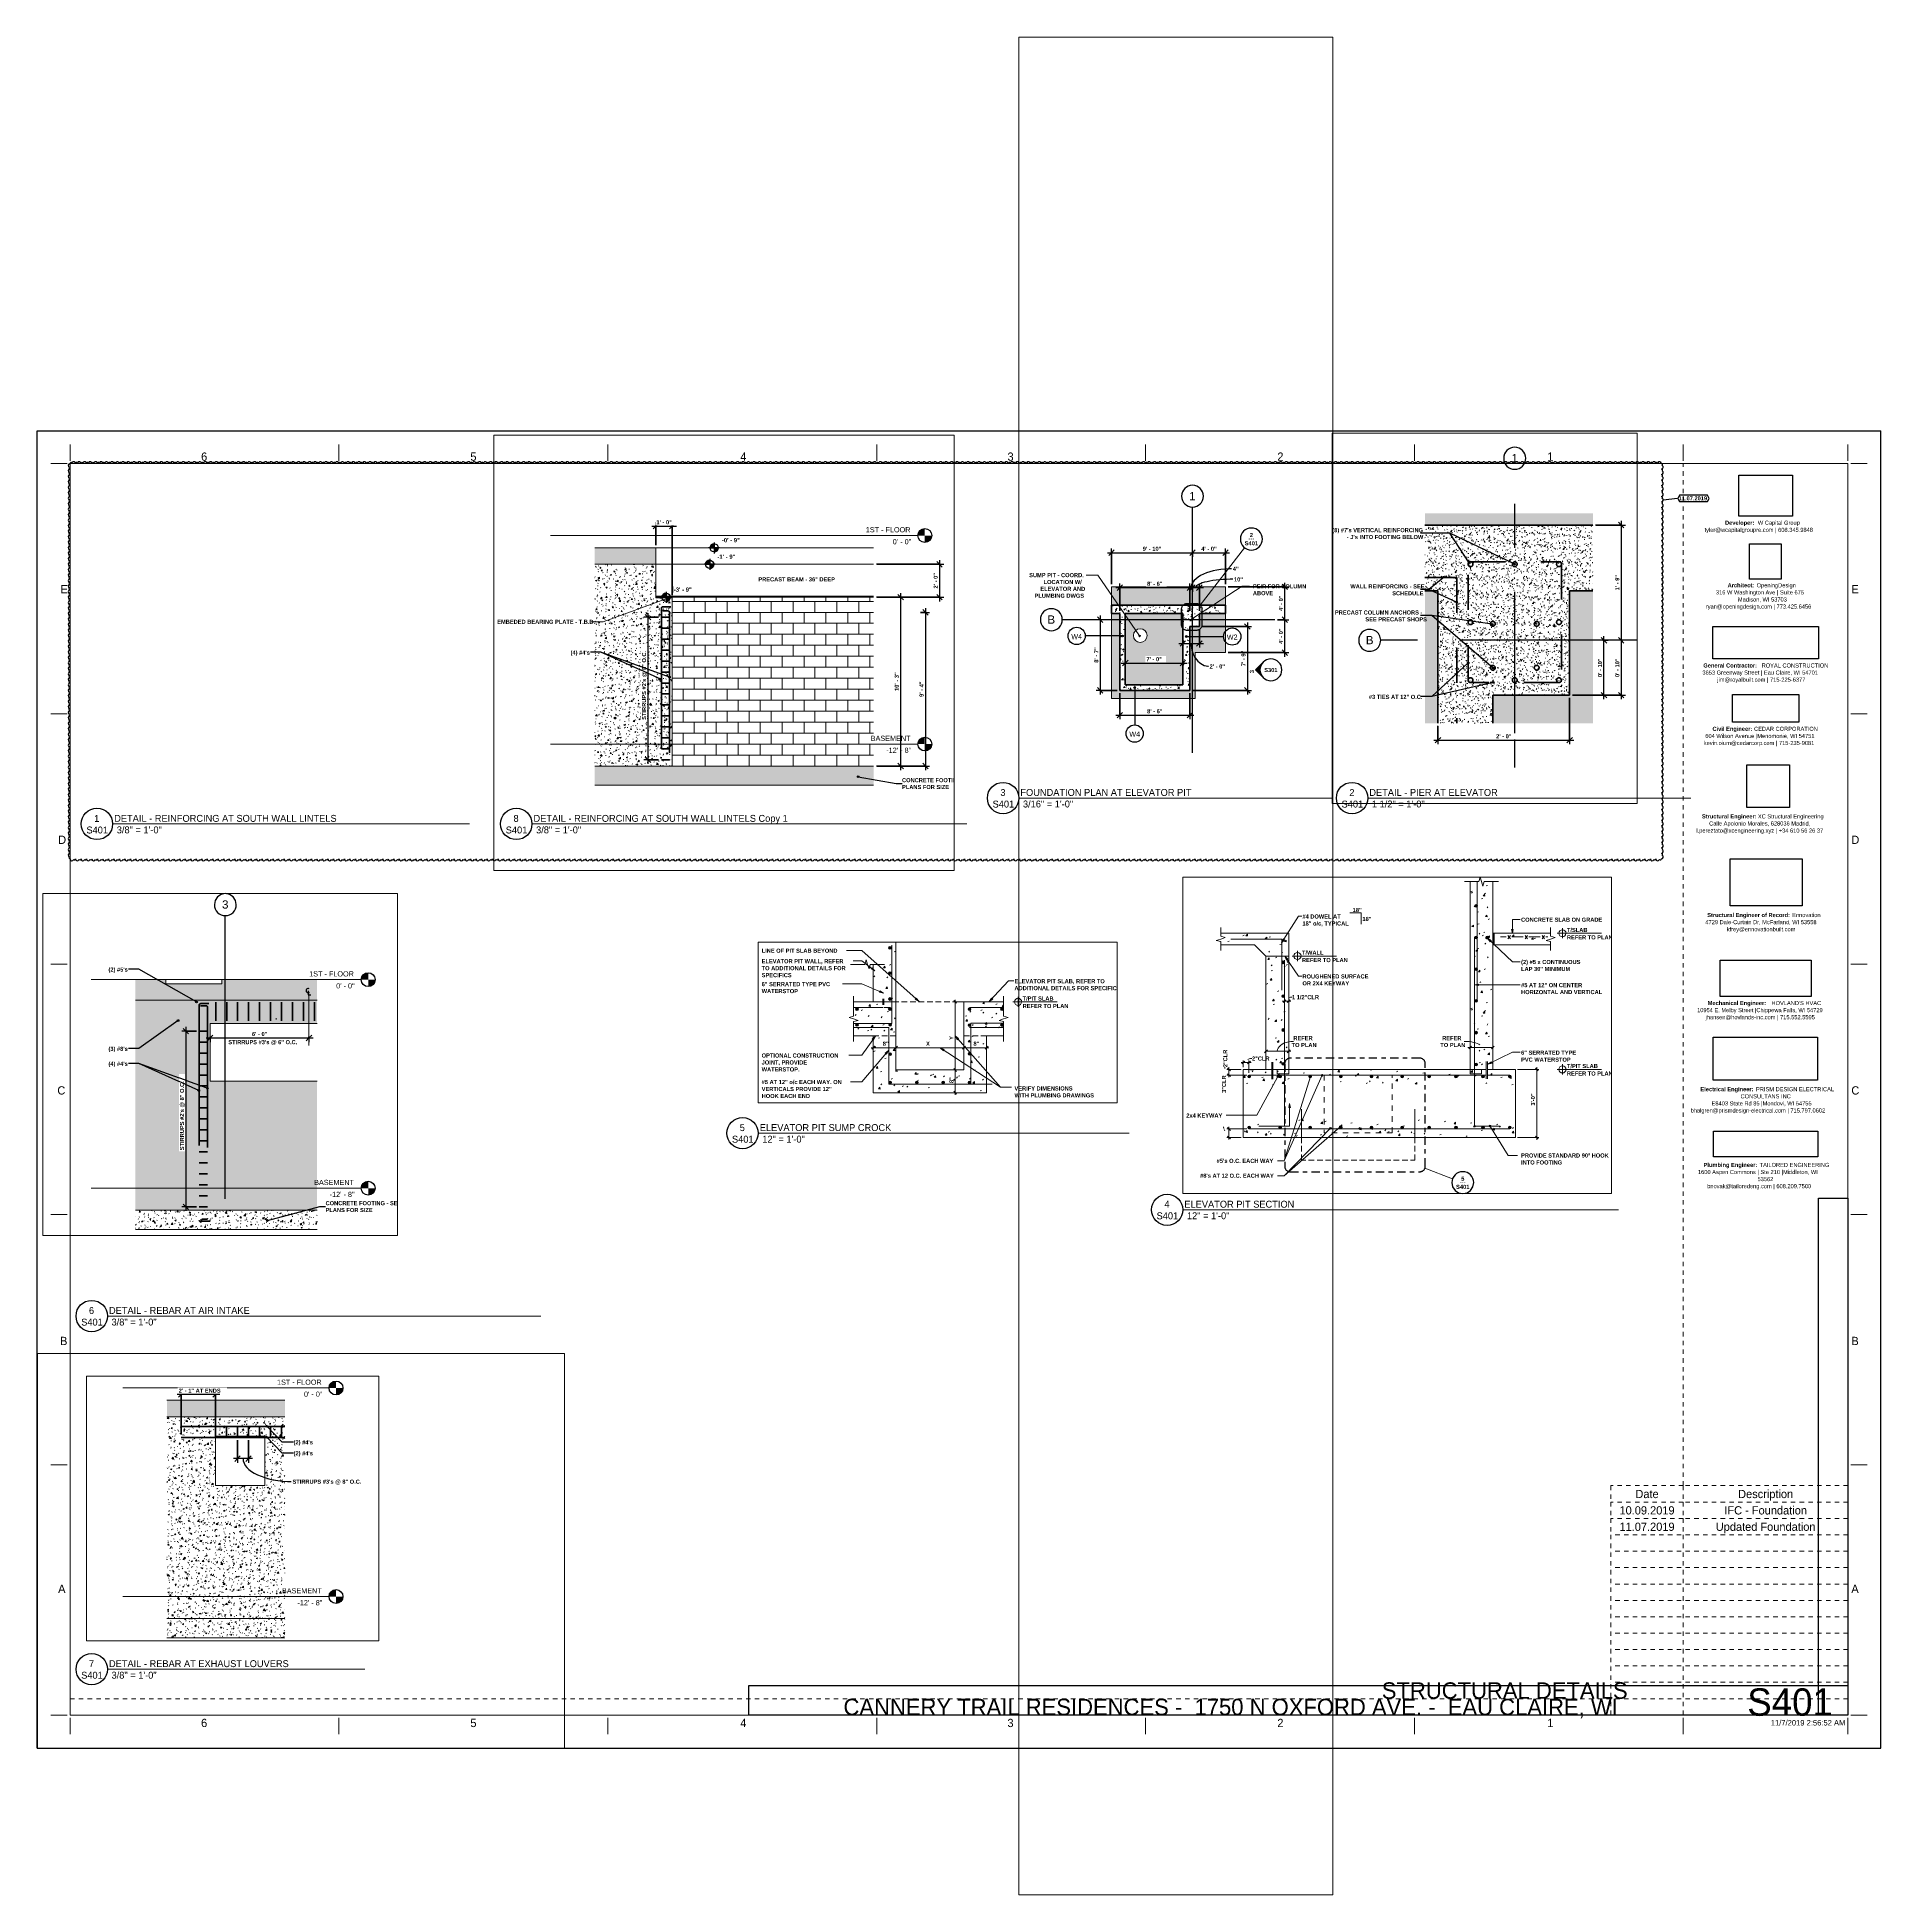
# Paper-space layout 'Layout1' of a CAD drawing. Header units: inches. Extents: x 0 to 42, y -3.3 to 39.
# The model-space entities are those that its viewports show. They can reach past a viewport. Long polylines and large blocks are cut down to what shows.
import ezdxf

# ---------------------------------------------------------------- set-up
doc = ezdxf.new("R2010")
doc.units = ezdxf.units.IN
doc.header["$MEASUREMENT"] = 0
for name, pattern in [('Center 1_4_', [0.53125, 0.25, -0.09375, 0.09375, -0.09375]), ('Dash 1_16_', [0.125, 0.0625, -0.0625]), ('Dash 1_8_', [0.25, 0.125, -0.125]), ('Dash Dot 3_16_', [0.3125, 0.1875, -0.0625, 0, -0.0625]), ('Dot 1_32_', [0.03125, 0, -0.03125]), ('Grid Line 1_2_', [0.875, 0.5, -0.125, 0.125, -0.125])]:
    doc.linetypes.add(name, pattern=pattern)
for name, color, linetype, lineweight in [('A-ANNO-DIMS', 211, 'Continuous', 9), ('A-ANNO-DIMS-32', 211, 'Continuous', 9), ('A-ANNO-DIMS-64', 211, 'Continuous', 9), ('A-ANNO-DIMS-8', 211, 'Continuous', 9), ('A-ANNO-IDEN', 131, 'Continuous', 30), ('A-ANNO-NOTE', 131, 'Continuous', 30), ('A-ANNO-SYMB', 150, 'Continuous', 9), ('A-DETL', 90, 'Continuous', 9), ('A-DETL-CNTR', 5, 'Center 1_4_', 9), ('A-DETL-GENF', 92, 'Continuous', 9), ('A-DETL-THIN', 151, 'Continuous', 9), ('A-FLOR', 192, 'Continuous', 18), ('A-FLOR-LEVL', 51, 'Continuous', 9), ('A-WALL', 113, 'Continuous', 18), ('A-WALL-IDEN', 211, 'Continuous', 30), ('A-WALL-PATT', 111, 'Continuous', 18), ('G-ANNO-DIMS', 111, 'Continuous', 9), ('G-ANNO-REVC', 71, 'Continuous', 30), ('G-ANNO-REVC-IDEN', 71, 'Continuous', 30), ('G-ANNO-SCHD', 231, 'Continuous', 30), ('G-ANNO-SYMB', 111, 'Continuous', 30), ('G-ANNO-TEXT', 231, 'Continuous', 9), ('G-ANNO-TTLB', 6, 'Continuous', 30), ('G-ANNO-TTLB-MEDM', 33, 'Continuous', 20), ('S-BEAM', 12, 'Continuous', 9), ('S-BEAM-IDEN', 2, 'Continuous', 30), ('S-FNDN', 32, 'Continuous', 18), ('S-GRID', 1, 'Continuous', 9), ('S-GRID-IDEN', 1, 'Continuous', 30)]:
    doc.layers.add(name, color=color, linetype=linetype, lineweight=lineweight)
doc.layers.add('G-ANNO-NPLT', color=191, linetype='Continuous', plot=False)
doc.styles.add('Arial', font='arial.ttf', dxfattribs={"height": 6})
doc.styles.add('Arial_1', font='arial.ttf', dxfattribs={"height": 3.779528})
doc.styles.add('Arial_2', font='arial.ttf', dxfattribs={"height": 1.5})
doc.styles.add('Arial_3', font='arial.ttf', dxfattribs={"height": 12})
doc.styles.add('Arial_B', font='arialbd.ttf', dxfattribs={"height": 6})
doc.styles.add('Arial_B_1', font='arialbd.ttf', dxfattribs={"height": 0.09375})
doc.styles.add('Arial_B_2', font='arialbd.ttf', dxfattribs={"height": 3.095238})
doc.styles.add('Century Gothic', font='', dxfattribs={"height": 7.559055})
doc.styles.add('Century Gothic_1', font='', dxfattribs={"height": 0.09375})
doc.styles.add('Century Gothic_2', font='', dxfattribs={"height": 0.1875})
doc.styles.add('Century Gothic_3', font='', dxfattribs={"height": 0.125})
doc.styles.add('Century Gothic_4', font='', dxfattribs={"height": 0.625})
doc.styles.add('Century Gothic_5', font='', dxfattribs={"height": 0.375})
doc.styles.add('Century Gothic_6', font='', dxfattribs={"height": 0.15748})
doc.styles.add('Century Gothic_B', font='', dxfattribs={"height": 3})
doc.styles.add('Century Gothic_B_1', font='', dxfattribs={"height": 0.75})
doc.styles.add('Century Gothic_B_2', font='', dxfattribs={"height": 6})
doc.styles.add('Century Gothic_B_3', font='', dxfattribs={"height": 0.09375})
doc.styles.get('Century Gothic').set_extended_font_data('Century Gothic')
doc.styles.get('Century Gothic_1').set_extended_font_data('Century Gothic')
doc.styles.get('Century Gothic_2').set_extended_font_data('Century Gothic')
doc.styles.get('Century Gothic_3').set_extended_font_data('Century Gothic')
doc.styles.get('Century Gothic_4').set_extended_font_data('Century Gothic')
doc.styles.get('Century Gothic_5').set_extended_font_data('Century Gothic')
doc.styles.get('Century Gothic_6').set_extended_font_data('Century Gothic')
doc.styles.get('Century Gothic_B').set_extended_font_data('Century Gothic', bold=True)
doc.styles.get('Century Gothic_B_1').set_extended_font_data('Century Gothic', bold=True)
doc.styles.get('Century Gothic_B_2').set_extended_font_data('Century Gothic', bold=True)
doc.styles.get('Century Gothic_B_3').set_extended_font_data('Century Gothic', bold=True)
doc.dimstyles.new('OD__1_16__Tol__', dxfattribs={"dimscale": 12, "dimtxt": 6.26501, "dimasz": 0.666667, "dimexe": 0.5, "dimexo": 0.333333, "dimgap": 0.083333, "dimtad": 1, "dimdec": 4, "dimrnd": 0.0625, "dimzin": 3, "dimdsep": 46, "dimlunit": 4, "dimtxsty": 'Century Gothic_B_2', "dimblk1": 'OBLIQUE', "dimblk2": 'OBLIQUE', "dimsah": 1, "dimcen": 0.09, "dimdle": 0.5, "dimazin": 0, "dimtfac": 1, "dimtdec": 4, "dimtix": 1, "dimtmove": 0, "dimatfit": 3, "dimfxl": 1, "dimtvp": 1, "dimtfill": 1, "dimfrac": 2, "dimtolj": 1, "dimtzin": 0, "dimlwd": 30, "dimlwe": 30, "dimarcsym": 2})
doc.dimstyles.new('OD__1_16__Tol___1', dxfattribs={"dimscale": 12, "dimtxt": 6.26501, "dimasz": 0.666667, "dimexe": 0.5, "dimexo": 0.333333, "dimgap": 0.083333, "dimtad": 1, "dimdec": 4, "dimrnd": 0.0625, "dimzin": 3, "dimdsep": 46, "dimlunit": 4, "dimtxsty": 'Century Gothic_B_2', "dimblk1": 'OBLIQUE', "dimblk2": 'OBLIQUE', "dimsah": 1, "dimcen": 0.09, "dimdle": 0.5, "dimazin": 0, "dimtfac": 1, "dimtdec": 4, "dimtix": 1, "dimtmove": 1, "dimatfit": 3, "dimfxl": 1, "dimtvp": 1, "dimtfill": 1, "dimfrac": 2, "dimtolj": 1, "dimtzin": 0, "dimlwd": 30, "dimlwe": 30, "dimarcsym": 2})
doc.dimstyles.new('OD__1_16__Tol___2', dxfattribs={"dimscale": 12, "dimtxt": 3.132505, "dimasz": 0.333333, "dimexe": 0.25, "dimexo": 0.166667, "dimgap": 0.041667, "dimtad": 1, "dimdec": 4, "dimrnd": 0.0625, "dimzin": 3, "dimdsep": 46, "dimlunit": 4, "dimtxsty": 'Century Gothic_B', "dimblk1": 'OBLIQUE', "dimblk2": 'OBLIQUE', "dimsah": 1, "dimcen": 0.09, "dimdle": 0.25, "dimazin": 0, "dimtfac": 1, "dimtdec": 4, "dimtix": 1, "dimtmove": 0, "dimatfit": 3, "dimfxl": 1, "dimtvp": 1, "dimtfill": 1, "dimfrac": 2, "dimtolj": 1, "dimtzin": 0, "dimlwd": 30, "dimlwe": 30, "dimarcsym": 2})
doc.dimstyles.new('OD__1_4__Tol__', dxfattribs={"dimscale": 12, "dimtxt": 3.132505, "dimasz": 0.333333, "dimexe": 0.25, "dimexo": 0.166667, "dimgap": 0.041667, "dimtad": 1, "dimrnd": 0.25, "dimzin": 1, "dimdsep": 46, "dimlunit": 4, "dimtxsty": 'Century Gothic_B', "dimblk1": 'OBLIQUE', "dimblk2": 'OBLIQUE', "dimsah": 1, "dimcen": 0.09, "dimdle": 0.25, "dimazin": 0, "dimtfac": 1, "dimtdec": 4, "dimtix": 1, "dimtmove": 1, "dimatfit": 3, "dimfxl": 1, "dimtvp": 1, "dimtfill": 1, "dimfrac": 2, "dimtolj": 1, "dimtzin": 0, "dimlwd": 30, "dimlwe": 30, "dimarcsym": 2})
doc.dimstyles.new('OD__1_4__Tol___1', dxfattribs={"dimscale": 12, "dimtxt": 3.132505, "dimasz": 0.333333, "dimexe": 0.25, "dimexo": 0.166667, "dimgap": 0.041667, "dimtad": 1, "dimrnd": 0.25, "dimzin": 1, "dimdsep": 46, "dimlunit": 4, "dimtxsty": 'Century Gothic_B', "dimblk1": 'OBLIQUE', "dimblk2": 'OBLIQUE', "dimsah": 1, "dimcen": 0.09, "dimdle": 0.25, "dimazin": 0, "dimtfac": 1, "dimtdec": 4, "dimtix": 1, "dimtmove": 0, "dimatfit": 3, "dimfxl": 1, "dimtvp": 1, "dimtfill": 1, "dimfrac": 2, "dimtolj": 1, "dimtzin": 0, "dimlwd": 30, "dimlwe": 30, "dimarcsym": 2})
doc.dimstyles.new('OD__1_4__Tol___2', dxfattribs={"dimscale": 12, "dimtxt": 0.783126, "dimasz": 0.083333, "dimexe": 0.0625, "dimexo": 0.041667, "dimgap": 0.010417, "dimtad": 1, "dimrnd": 0.25, "dimzin": 1, "dimdsep": 46, "dimlunit": 4, "dimtxsty": 'Century Gothic_B_1', "dimblk1": 'OBLIQUE', "dimblk2": 'OBLIQUE', "dimsah": 1, "dimcen": 0.09, "dimdle": 0.0625, "dimazin": 0, "dimtfac": 1, "dimtdec": 4, "dimtix": 1, "dimtmove": 0, "dimatfit": 3, "dimfxl": 1, "dimtvp": 1, "dimtfill": 1, "dimfrac": 2, "dimtolj": 1, "dimtzin": 0, "dimlwd": 30, "dimlwe": 30, "dimarcsym": 2})
doc.dimstyles.new('OD__1_4__Tol___3', dxfattribs={"dimscale": 12, "dimtxt": 6.26501, "dimasz": 0.666667, "dimexe": 0.5, "dimexo": 0.333333, "dimgap": 0.083333, "dimtad": 1, "dimrnd": 0.25, "dimzin": 1, "dimdsep": 46, "dimlunit": 4, "dimtxsty": 'Century Gothic_B_2', "dimblk1": 'OBLIQUE', "dimblk2": 'OBLIQUE', "dimsah": 1, "dimcen": 0.09, "dimdle": 0.5, "dimazin": 0, "dimtfac": 1, "dimtdec": 4, "dimtix": 1, "dimtmove": 0, "dimatfit": 3, "dimfxl": 1, "dimtvp": 1, "dimtfill": 1, "dimfrac": 2, "dimtolj": 1, "dimtzin": 0, "dimlwd": 30, "dimlwe": 30, "dimarcsym": 2})
doc.dimstyles.new('OD__1_4__Tol___4', dxfattribs={"dimscale": 12, "dimtxt": 6.26501, "dimasz": 0.666667, "dimexe": 0.5, "dimexo": 0.333333, "dimgap": 0.083333, "dimtad": 1, "dimrnd": 0.25, "dimzin": 1, "dimdsep": 46, "dimlunit": 4, "dimtxsty": 'Century Gothic_B_2', "dimblk1": 'OBLIQUE', "dimblk2": 'OBLIQUE', "dimsah": 1, "dimcen": 0.09, "dimdle": 0.5, "dimazin": 0, "dimtfac": 1, "dimtdec": 4, "dimtix": 1, "dimtmove": 1, "dimatfit": 3, "dimfxl": 1, "dimtvp": 1, "dimtfill": 1, "dimfrac": 2, "dimtolj": 1, "dimtzin": 0, "dimlwd": 30, "dimlwe": 30, "dimarcsym": 2})
picture_1 = doc.add_image_def('image1.jpg', size_in_pixel=(2440, 1006))
picture_2 = doc.add_image_def('image2.jpg', size_in_pixel=(785, 514))
picture_3 = doc.add_image_def('image3.png', size_in_pixel=(300, 300))
picture_4 = doc.add_image_def('image4.jpg', size_in_pixel=(336, 83))
picture_5 = doc.add_image_def('image5.jpg', size_in_pixel=(278, 110))
picture_6 = doc.add_image_def('image6.jpg', size_in_pixel=(302, 126))
picture_7 = doc.add_image_def('image7.jpg', size_in_pixel=(261, 80))
picture_8 = doc.add_image_def('image8.jpg', size_in_pixel=(344, 261))
picture_9 = doc.add_image_def('image9.jpg', size_in_pixel=(547, 610))
picture_10 = doc.add_image_def('image10.jpg', size_in_pixel=(95, 1663))
picture_11 = doc.add_image_def('image11.jpg', size_in_pixel=(3536, 95))
pattern_1 = [(50, (-8095.8574, 0), (2.29529108, -0.20022947), [0.24, -2.64]), (355, (-8095.8574, 0), (-0.44391855, 2.40684884), [0.192, -2.112]), (100.451, (-8095.6664, -0.017), (1.85147686, 2.206452), [0.204, -2.244]), (46.184, (-8095.8574, 0.64), (3.41498314, -0.5298822), [0.36, -3.96]), (96.636, (-8095.5724, 0.596), (2.9907744, 3.1175039), [0.306, -3.365]), (351.184, (-8095.8574, 0.64), (2.9911175, 3.1174062), [0.288, -3.168]), (21, (-8095.5374, 0.48), (1.91043364, -1.28790384), [0.24, -2.64]), (326, (-8095.5374, 0.48), (0.77860356, 2.3202934), [0.192, -2.112]), (71.451, (-8095.3784, 0.373), (2.6890473, 1.0321926), [0.204, -2.244]), (37.5, (-8095.85735, 0), (0.038893785, 1.0646921), [0.106, -1.981, 0.106, -2.038, -2.12]), (37.5, (-8095.85735, 0), (0.038893785, 1.0646921), [-4.23, 0.106, -2.014]), (7.5, (-8095.8574, 0), (0.84152303, 1.26163425), [0.106, -1.117, 0.106, -1.933, -0.808]), (7.5, (-8095.8574, 0), (0.84152303, 1.26163425), [-3.261, 0.106, -0.702]), (327.5, (-8096.57135, 0), (1.70784171, -0.07187965), [0.106, -0.694, 0.106, -2.39, -3.312]), (327.5, (-8096.57135, 0), (1.70784171, -0.07187965), [-3.296, 0.106, -3.206]), (317.5, (-8096.8914, 0), (1.86586297, 0.32069512), [0.106, -0.934, 0.106, -1.552, -2.352]), (317.5, (-8096.8914, 0), (1.86586297, 0.32069512), [-2.698, 0.106, -2.246])]
pattern_2 = [(50, (-7774.545, 0), (18.362056, -1.606828), [1.92, -21.12]), (355, (-7774.545, 0), (-3.552257, 19.255874), [1.536, -16.896]), (100.451, (-7773.015, -0.134), (14.81021, 17.649286), [1.632, -17.949]), (46.184, (-7774.545, 5.12), (27.32125, -4.237615), [2.88, -31.68]), (96.636, (-7772.268, 4.767), (23.927535, 24.937167), [2.448, -26.924]), (351.184, (-7774.545, 5.12), (23.927645, 24.937426), [2.304, -25.344]), (21, (-7771.985, 3.84), (15.28081, -10.307465), [1.92, -21.12]), (326, (-7771.985, 3.84), (6.22856, 18.563735), [1.536, -16.896]), (71.451, (-7770.712, 2.981), (21.509846, 8.25628), [1.632, -17.949]), (37.5, (-7774.5454, 0), (0.3110953, 8.5225365), [0.845, -15.846, 0.845, -16.307, -16.96]), (37.5, (-7774.5454, 0), (0.3110953, 8.5225365), [-33.843, 0.845, -16.115]), (7.5, (-7774.545, 0), (6.7346365, 10.0974314), [0.845, -8.934, 0.845, -15.462, -6.464]), (7.5, (-7774.545, 0), (6.7346365, 10.0974314), [-26.086, 0.845, -5.619]), (327.5, (-7780.2544, 0), (13.6661073, -0.5771864), [0.845, -5.555, 0.845, -19.123, -26.496]), (327.5, (-7780.2544, 0), (13.6661073, -0.5771864), [-26.368, 0.845, -25.651]), (317.5, (-7782.814, 0), (14.929853, 2.562859), [0.845, -7.475, 0.845, -12.416, -18.816]), (317.5, (-7782.814, 0), (14.929853, 2.562859), [-21.581, 0.845, -17.971])]
pattern_3 = [(50, (-10785.496, 0), (9.18064, -0.8031), [0.96, -10.56]), (355, (-10785.496, 0), (-1.7756, 9.6284), [0.768, -8.448]), (100.451, (-10784.731, -0.067), (7.4051, 8.82464), [0.816, -8.975]), (46.184, (-10785.496, 2.56), (13.6606, -2.1188), [1.44, -15.84]), (96.636, (-10784.358, 2.383), (11.9632, 12.469), [1.224, -13.462]), (351.184, (-10785.496, 2.56), (11.9633, 12.4688), [1.152, -12.672]), (21, (-10784.216, 1.92), (7.64023, -5.15327), [0.96, -10.56]), (326, (-10784.216, 1.92), (3.11497, 9.282), [0.768, -8.448]), (71.451, (-10783.579, 1.491), (10.75492, 4.12814), [0.816, -8.975]), (37.5, (-10785.4958, 0), (0.15515, 4.260964), [0.422, -7.923, 0.422, -8.154, -8.48]), (37.5, (-10785.4958, 0), (0.15515, 4.260964), [-16.922, 0.422, -8.058]), (7.5, (-10785.4958, 0), (3.36682, 5.04865), [0.422, -4.467, 0.422, -7.731, -3.232]), (7.5, (-10785.4958, 0), (3.36682, 5.04865), [-13.043, 0.422, -2.81]), (327.5, (-10788.3508, 0), (6.833054, -0.288593), [0.422, -2.778, 0.422, -9.562, -13.248]), (327.5, (-10788.3508, 0), (6.833054, -0.288593), [-13.184, 0.422, -12.826]), (317.5, (-10789.631, 0), (7.46493, 1.28143), [0.422, -3.738, 0.422, -6.208, -9.408]), (317.5, (-10789.631, 0), (7.46493, 1.28143), [-10.79, 0.422, -8.986])]
pattern_4 = [(50, (-9811.397, 0), (9.180645, -0.80309), [0.96, -10.56]), (355, (-9811.397, 0), (-1.77559, 9.62839), [0.768, -8.448]), (100.451, (-9810.632, -0.067), (7.405105, 8.82464), [0.816, -8.975]), (46.184, (-9811.397, 2.56), (13.66062, -2.1188), [1.44, -15.84]), (96.636, (-9810.258, 2.383), (11.96321, 12.46902), [1.224, -13.462]), (351.184, (-9811.397, 2.56), (11.96333, 12.4688), [1.152, -12.672]), (21, (-9810.117, 1.92), (7.640226, -5.153266), [0.96, -10.56]), (326, (-9810.117, 1.92), (3.11497, 9.282), [0.768, -8.448]), (71.451, (-9809.48, 1.491), (10.75492, 4.12814), [0.816, -8.975]), (37.5, (-9811.3972, 0), (0.155151, 4.260964), [0.422, -7.923, 0.422, -8.154, -8.48]), (37.5, (-9811.3972, 0), (0.155151, 4.260964), [-16.922, 0.422, -8.058]), (7.5, (-9811.397, 0), (3.366823, 5.04865), [0.422, -4.467, 0.422, -7.731, -3.232]), (7.5, (-9811.397, 0), (3.366823, 5.04865), [-13.043, 0.422, -2.81]), (327.5, (-9814.2512, 0), (6.833054, -0.288593), [0.422, -2.778, 0.422, -9.562, -13.248]), (327.5, (-9814.2512, 0), (6.833054, -0.288593), [-13.184, 0.422, -12.826]), (317.5, (-9815.531, 0), (7.464926, 1.28143), [0.422, -3.738, 0.422, -6.208, -9.408]), (317.5, (-9815.531, 0), (7.464926, 1.28143), [-10.79, 0.422, -8.986])]
pattern_5 = [(50, (-11453.3955, 0), (9.180645, -0.803093), [0.96, -10.56]), (355, (-11453.3955, 0), (-1.77559, 9.62839), [0.768, -8.448]), (100.451, (-11452.6305, -0.067), (7.405105, 8.824643), [0.816, -8.975]), (46.184, (-11453.396, 2.56), (13.66062, -2.11881), [1.44, -15.84]), (96.636, (-11452.258, 2.383), (11.96321, 12.46902), [1.224, -13.462]), (351.184, (-11453.396, 2.56), (11.96333, 12.46879), [1.152, -12.672]), (21, (-11452.1155, 1.92), (7.640226, -5.153266), [0.96, -10.56]), (326, (-11452.1155, 1.92), (3.11497, 9.282), [0.768, -8.448]), (71.451, (-11451.4795, 1.491), (10.75492, 4.12814), [0.816, -8.975]), (37.5, (-11453.3955, 0), (0.155151, 4.260964), [0.422, -7.923, 0.422, -8.154, -8.48]), (37.5, (-11453.3955, 0), (0.155151, 4.260964), [-16.922, 0.422, -8.058]), (7.5, (-11453.3955, 0), (3.366823, 5.04865), [0.422, -4.467, 0.422, -7.731, -3.232]), (7.5, (-11453.3955, 0), (3.366823, 5.04865), [-13.043, 0.422, -2.81]), (327.5, (-11456.2505, 0), (6.833054, -0.288593), [0.422, -2.778, 0.422, -9.562, -13.248]), (327.5, (-11456.2505, 0), (6.833054, -0.288593), [-13.184, 0.422, -12.826]), (317.5, (-11457.5305, 0), (7.464926, 1.28143), [0.422, -3.738, 0.422, -6.208, -9.408]), (317.5, (-11457.5305, 0), (7.464926, 1.28143), [-10.79, 0.422, -8.986])]

# ---------------------------------------------------------------- blocks, each defined once
blk = doc.blocks.new('OD Title Block - 30x42 - CDs - one-217245-STRUCTURAL DETAILS')
at = {"layer": 'G-ANNO-TTLB'}
for p, q in [((-0.01, 30.014), (41.99, 30.014)), ((-0.01, 0.014), (-0.01, 30.014)), ((41.99, 0.014), (41.99, 30.014)), ((-0.01, 0.014), (41.99, 0.014))]:
    blk.add_line(p, q, dxfattribs=at)
at = {"layer": 'G-ANNO-TTLB', "linetype": 'Dot 1_32_', "lineweight": 13}
for p, q in [((37.49, 5.989), (37.49, 29.264)), ((0.74, 1.137), (35.905, 1.137))]:
    blk.add_line(p, q, dxfattribs=at)
at = {"layer": 'G-ANNO-TTLB-MEDM'}
for p, q in [((0.74, 29.326), (0.74, 29.701)), ((6.865, 29.326), (6.865, 29.701)), ((12.99, 29.326), (12.99, 29.701)), ((19.115, 29.326), (19.115, 29.701)), ((25.24, 29.326), (25.24, 29.701)), ((31.365, 29.326), (31.365, 29.701)), ((37.49, 29.326), (37.49, 29.701)), ((41.24, 29.326), (41.24, 29.701)), ((0.677, 29.264), (0.302, 29.264)), ((0.74, 29.264), (41.24, 29.264)), ((0.74, 29.264), (0.74, 0.764)), ((41.24, 29.264), (41.24, 0.764)), ((41.302, 29.264), (41.677, 29.264)), ((0.677, 23.564), (0.302, 23.564)), ((41.302, 23.564), (41.677, 23.564)), ((0.677, 17.864), (0.302, 17.864)), ((41.302, 17.864), (41.677, 17.864)), ((0.677, 12.164), (0.302, 12.164)), ((41.302, 12.164), (41.677, 12.164)), ((0.677, 6.464), (0.302, 6.464)), ((41.302, 6.464), (41.677, 6.464)), ((0.677, 0.764), (0.302, 0.764)), ((0.74, 0.764), (41.24, 0.764)), ((0.74, 0.701), (0.74, 0.326)), ((6.865, 0.701), (6.865, 0.326)), ((12.99, 0.701), (12.99, 0.326)), ((19.115, 0.701), (19.115, 0.326)), ((25.24, 0.701), (25.24, 0.326)), ((31.365, 0.701), (31.365, 0.326)), ((37.49, 0.701), (37.49, 0.326)), ((41.24, 0.701), (41.24, 0.326)), ((41.302, 0.764), (41.677, 0.764))]:
    blk.add_line(p, q, dxfattribs=at)
at = {"layer": 'G-ANNO-TTLB', "lineweight": 9, "attachment_point": 1}
for s, insert, char_height, width, style in [('6', (3.725, 29.517), 0.188, 0.17675, 'Century Gothic_2'), ('5', (9.858, 29.517), 0.188, 0.17675, 'Century Gothic_2'), ('4', (16.007, 29.517), 0.188, 0.17675, 'Century Gothic_2'), ('3', (22.094, 29.517), 0.188, 0.17675, 'Century Gothic_2'), ('2', (28.242, 29.517), 0.188, 0.17675, 'Century Gothic_2'), ('1', (34.391, 29.517), 0.188, 0.17675, 'Century Gothic_2'), ('Developer: ', (38.44, 27.964), 0.09375, 0.90584, 'Century Gothic_B_3'), ('W Capital Group', (39.188, 27.964), 0.09375, 1.32878, 'Century Gothic_1'), ('tyler@wcapitalgroupre.com | 608.345.9848', (37.974, 27.802), 0.09375, 3.36141, 'Century Gothic_1'), ('E', (0.523, 26.497), 0.188, 0.17044, 'Century Gothic_2'), ('316 W Washington Ave | Suite 675', (38.233, 26.379), 0.09375, 2.65756, 'Century Gothic_1'), ('Architect: ', (38.499, 26.54), 0.09375, 0.80169, 'Century Gothic_B_3'), ('OpeningDesign', (39.16, 26.54), 0.09375, 1.212, 'Century Gothic_1'), ('E', (41.317, 26.497), 0.188, 0.17044, 'Century Gothic_2'), ('ryan@openingdesign.com | 773.425.6456', (38.002, 26.056), 0.09375, 3.21937, 'Century Gothic_1'), ('Madison, WI 53703', (38.733, 26.217), 0.09375, 1.44556, 'Century Gothic_1'), ('3653 Greenway Street | Eau Claire, WI 54701', (37.925, 24.552), 0.09375, 3.4845, 'Century Gothic_1'), ('General Contractor: ', (37.946, 24.714), 0.09375, 1.60969, 'Century Gothic_B_3'), ('ROYAL CONSTRUCTION', (39.274, 24.714), 0.09375, 1.82116, 'Century Gothic_1'), ('jim@royalbuilt.com | 715-225-6377', (38.263, 24.391), 0.09375, 2.66387, 'Century Gothic_1'), ('Civil Engineer: ', (38.154, 23.271), 0.09375, 1.14888, 'Century Gothic_B_3'), ('CEDAR CORPORATION', (39.102, 23.271), 0.09375, 1.78012, 'Century Gothic_1'), ('kevin.oium@cedarcorp.com | 715-235-9081', (37.956, 22.948), 0.09375, 3.40559, 'Century Gothic_1'), ('604 Wilson Avenue |Menomonie, WI 54751', (37.99, 23.109), 0.09375, 3.32669, 'Century Gothic_1'), ('Structural Engineer: ', (37.914, 21.277), 0.09375, 1.54341, 'Century Gothic_B_3'), ('XC Structural Engineering', (39.188, 21.277), 0.09375, 1.96319, 'Century Gothic_1'), ('D', (0.468, 20.791), 0.188, 0.23672, 'Century Gothic_2'), ('l.pereztato@xcengineering.xyz | +34 610 56 26 37', (37.787, 20.954), 0.09375, 3.81591, 'Century Gothic_1'), ('Calle Apolonio Morales, 628036 Madrid, ', (38.078, 21.116), 0.09375, 3.15309, 'Century Gothic_1'), ('D', (41.317, 20.791), 0.188, 0.23672, 'Century Gothic_2'), ('4729 Dale-Curtain Dr, McFarland, WI 53558', (37.992, 18.869), 0.09375, 3.32037, 'Century Gothic_1'), ('Structural Engineer of Record: ', (38.034, 19.03), 0.09375, 2.34509, 'Century Gothic_B_3'), ('kfrey@ennovationbuilt.com', (38.479, 18.707), 0.09375, 2.13994, 'Century Gothic_1'), ('Ennovation', (39.969, 19.03), 0.0937, 0.87428, 'Century Gothic_1'), ('Mechanical Engineer: ', (38.045, 17.026), 0.09375, 1.76119, 'Century Gothic_B_3'), ("HOVLAND'S HVAC", (39.498, 17.026), 0.09375, 1.42663, 'Century Gothic_1'), ('10954 E. Melby Street |Chippewa Falls, WI 54729', (37.803, 16.865), 0.09375, 3.77487, 'Century Gothic_1'), ('jhansen@hovlands-inc.com | 715.552.5595', (37.996, 16.704), 0.09375, 3.31091, 'Century Gothic_1'), ('C', (0.45, 15.084), 0.188, 0.25881, 'Century Gothic_2'), ('Electrical Engineer: ', (37.88, 15.064), 0.09375, 1.53394, 'Century Gothic_B_3'), ('CONSULTANS INC', (38.794, 14.903), 0.09375, 1.37613, 'Century Gothic_1'), ('PRISM DESIGN ELECTRICAL ', (39.146, 15.064), 0.09375, 2.09891, 'Century Gothic_1'), ('C', (41.317, 15.084), 0.188, 0.25881, 'Century Gothic_2'), ('bhalgren@prismdesign-electrical.com | 715.797.0602', (37.656, 14.58), 0.09375, 4.13469, 'Century Gothic_1'), ('E8403 State Rd 85 |Mondovi, WI 54755', (38.133, 14.741), 0.09375, 2.9795, 'Century Gothic_1'), ('1600 Aspen Commons | Ste 210 |Middleton, WI ', (37.823, 13.178), 0.09375, 3.77172, 'Century Gothic_1'), ('Plumbing Engineer: ', (37.951, 13.34), 0.09375, 1.54656, 'Century Gothic_B_3'), ('TAILORED ENGINEERING', (39.227, 13.34), 0.09375, 1.87166, 'Century Gothic_1'), ('bnovak@tailoredeng.com | 608.209.7500', (38.034, 12.856), 0.09375, 3.21622, 'Century Gothic_1'), ('53562', (39.18, 13.017), 0.0937, 0.44188, 'Century Gothic_1'), ('B', (0.512, 9.378), 0.188, 0.18306, 'Century Gothic_2'), ('B', (41.317, 9.378), 0.188, 0.18306, 'Century Gothic_2'), ('A', (0.468, 3.734), 0.188, 0.23672, 'Century Gothic_2'), ('A', (41.317, 3.734), 0.188, 0.23672, 'Century Gothic_2'), ('6', (3.724, 0.679), 0.188, 0.17675, 'Century Gothic_2'), ('5', (9.858, 0.679), 0.188, 0.17675, 'Century Gothic_2'), ('4', (16.007, 0.679), 0.188, 0.17675, 'Century Gothic_2'), ('3', (22.093, 0.679), 0.188, 0.17675, 'Century Gothic_2'), ('2', (28.242, 0.679), 0.188, 0.17675, 'Century Gothic_2'), ('1', (34.39, 0.679), 0.188, 0.17675, 'Century Gothic_2')]:
    blk.add_mtext(s, dxfattribs=dict(at, insert=insert, char_height=char_height, width=width, style=style))
at = {"layer": 'G-ANNO-TTLB'}
image = blk.add_image(picture_8, insert=(38.752, 28.068), size_in_units=(1.226, 0.93), dxfattribs=at)
image.dxf.flags = 7
image = blk.add_image(picture_9, insert=(38.999, 26.632), size_in_units=(0.719, 0.802), rotation=0, dxfattribs=at)
image.dxf.flags = 7
image = blk.add_image(picture_7, insert=(38.163, 24.818), size_in_units=(2.404, 0.737), dxfattribs=at)
image.dxf.flags = 7
image = blk.add_image(picture_6, insert=(38.612, 23.375), size_in_units=(1.506, 0.628), dxfattribs=at)
image.dxf.flags = 7
image = blk.add_image(picture_3, insert=(38.938, 21.431), size_in_units=(0.97, 0.97), dxfattribs=at)
image.dxf.flags = 7
image = blk.add_image(picture_2, insert=(38.558, 19.194), size_in_units=(1.638, 1.072), dxfattribs=at)
image.dxf.flags = 7
image = blk.add_image(picture_5, insert=(38.326, 17.131), size_in_units=(2.077, 0.822), dxfattribs=at)
image.dxf.flags = 7
image = blk.add_image(picture_1, insert=(38.167, 15.226), size_in_units=(2.376, 0.98), dxfattribs=at)
image.dxf.flags = 7
image = blk.add_image(picture_4, insert=(38.179, 13.479), size_in_units=(2.372, 0.586), dxfattribs=at)
image.dxf.flags = 7
image = blk.add_image(picture_10, insert=(40.567, 0.764), size_in_units=(0.673, 11.775), dxfattribs=at)
image.dxf.flags = 7
image = blk.add_image(picture_11, insert=(16.203, 0.764), size_in_units=(25.037, 0.673), dxfattribs=at)
image.dxf.flags = 7
blk = doc.blocks.new('Viewport - TITLE - SCALE-1124179-STRUCTURAL DETAILS')
at = {"layer": 'G-ANNO-TTLB'}
blk.add_circle((-0.357, 0), 0.357, dxfattribs=at)
blk = doc.blocks.new('Family - ___-1979964-STRUCTURAL DETAILS')
at = {"layer": 'G-ANNO-REVC'}
for centre, radius, start, end in [((0.74, 29.22), 0.0438, 90, 244.7912), ((0.765, 29.264), 0.025, 48.1897, 180), ((0.821, 29.264), 0.0437, 0, 154.7912), ((0.89, 29.264), 0.025, 48.1897, 180), ((0.946, 29.264), 0.0437, 0, 154.7912), ((1.015, 29.264), 0.025, 48.1897, 180), ((1.071, 29.264), 0.0437, 0, 154.7912), ((1.14, 29.264), 0.025, 48.1897, 180), ((1.196, 29.264), 0.0438, 0, 154.7912), ((1.265, 29.264), 0.025, 48.1897, 180), ((1.321, 29.264), 0.0437, 0, 154.7912), ((1.39, 29.264), 0.025, 48.1897, 180), ((1.446, 29.264), 0.0437, 0, 154.7912), ((1.515, 29.264), 0.025, 48.1897, 180), ((1.571, 29.264), 0.0437, 0, 154.7912), ((1.64, 29.264), 0.025, 48.1897, 180), ((1.696, 29.264), 0.0437, 0, 154.7912), ((1.765, 29.264), 0.025, 48.1897, 180), ((1.821, 29.264), 0.0438, 0, 154.7912), ((1.89, 29.264), 0.025, 48.1897, 180), ((1.946, 29.264), 0.0438, 0, 154.7912), ((2.015, 29.264), 0.025, 48.1897, 180), ((2.071, 29.264), 0.0438, 0, 154.7912), ((2.14, 29.264), 0.025, 48.1897, 180), ((2.196, 29.264), 0.0437, 0, 154.7912), ((2.265, 29.264), 0.025, 48.1897, 180), ((2.321, 29.264), 0.0437, 0, 154.7912), ((2.39, 29.264), 0.025, 48.1897, 180), ((2.446, 29.264), 0.0438, 0, 154.7912), ((2.515, 29.264), 0.025, 48.1897, 180), ((2.571, 29.264), 0.0437, 0, 154.7912), ((2.64, 29.264), 0.025, 48.1897, 180), ((2.696, 29.264), 0.0437, 0, 154.7912), ((2.765, 29.264), 0.025, 48.1897, 180), ((2.821, 29.264), 0.0437, 0, 154.7912), ((2.89, 29.264), 0.025, 48.1897, 180), ((2.946, 29.264), 0.0438, 0, 154.7912), ((3.015, 29.264), 0.025, 48.1897, 180), ((3.071, 29.264), 0.0438, 0, 154.7912), ((3.14, 29.264), 0.025, 48.1897, 180), ((3.196, 29.264), 0.0437, 0, 154.7912), ((3.265, 29.264), 0.025, 48.1897, 180), ((3.321, 29.264), 0.0437, 0, 154.7912), ((3.39, 29.264), 0.025, 48.1897, 180), ((3.446, 29.264), 0.0438, 0, 154.7912), ((3.515, 29.264), 0.025, 48.1897, 180), ((3.571, 29.264), 0.0438, 0, 154.7912), ((3.64, 29.264), 0.025, 48.1897, 180), ((3.696, 29.264), 0.0437, 0, 154.7912), ((3.765, 29.264), 0.025, 48.1897, 180), ((3.821, 29.264), 0.0438, 0, 154.7912), ((3.89, 29.264), 0.025, 48.1897, 180), ((3.946, 29.264), 0.0438, 0, 154.7912), ((4.015, 29.264), 0.025, 48.1897, 180), ((4.071, 29.264), 0.0438, 0, 154.7912), ((4.14, 29.264), 0.025, 48.1897, 180), ((4.196, 29.264), 0.0438, 0, 154.7912), ((4.265, 29.264), 0.025, 48.1897, 180), ((4.321, 29.264), 0.0438, 0, 154.7912), ((4.39, 29.264), 0.025, 48.1897, 180), ((4.446, 29.264), 0.0438, 0, 154.7912), ((4.515, 29.264), 0.025, 48.1897, 180), ((4.571, 29.264), 0.0438, 0, 154.7912), ((4.64, 29.264), 0.025, 48.1897, 180), ((4.696, 29.264), 0.0438, 0, 154.7912), ((4.765, 29.264), 0.025, 48.1897, 180), ((4.821, 29.264), 0.0438, 0, 154.7912), ((4.89, 29.264), 0.025, 48.1897, 180), ((4.946, 29.264), 0.0438, 0, 154.7912), ((5.015, 29.264), 0.025, 48.1897, 180), ((5.071, 29.264), 0.0438, 0, 154.7912), ((5.14, 29.264), 0.025, 48.1897, 180), ((5.196, 29.264), 0.0438, 0, 154.7912), ((5.265, 29.264), 0.025, 48.1897, 180), ((5.321, 29.264), 0.0438, 0, 154.7912), ((5.39, 29.264), 0.025, 48.1897, 180), ((5.446, 29.264), 0.0438, 0, 154.7912), ((5.515, 29.264), 0.025, 48.1897, 180), ((5.571, 29.264), 0.0438, 0, 154.7912), ((5.64, 29.264), 0.025, 48.1897, 180), ((5.696, 29.264), 0.0438, 0, 154.7912), ((5.765, 29.264), 0.025, 48.1897, 180), ((5.821, 29.264), 0.0438, 0, 154.7912), ((5.89, 29.264), 0.025, 48.1897, 180), ((5.946, 29.264), 0.0438, 0, 154.7912), ((6.015, 29.264), 0.025, 48.1897, 180), ((6.071, 29.264), 0.0438, 0, 154.7912), ((6.14, 29.264), 0.025, 48.1897, 180), ((6.196, 29.264), 0.0438, 0, 154.7912), ((6.265, 29.264), 0.025, 48.1897, 180), ((6.321, 29.264), 0.0438, 0, 154.7912), ((6.39, 29.264), 0.025, 48.1897, 180), ((6.446, 29.264), 0.0438, 0, 154.7912), ((6.515, 29.264), 0.025, 48.1897, 180), ((6.571, 29.264), 0.0438, 0, 154.7912), ((6.64, 29.264), 0.025, 48.1897, 180), ((6.696, 29.264), 0.0438, 0, 154.7912), ((6.765, 29.264), 0.025, 48.1897, 180), ((6.821, 29.264), 0.0438, 0, 154.7912), ((6.89, 29.264), 0.025, 48.1897, 180), ((6.946, 29.264), 0.0438, 0, 154.7912), ((7.015, 29.264), 0.025, 48.1897, 180), ((7.071, 29.264), 0.0438, 0, 154.7912), ((7.14, 29.264), 0.025, 48.1897, 180), ((7.196, 29.264), 0.0438, 0, 154.7912), ((7.265, 29.264), 0.025, 48.1897, 180), ((7.321, 29.264), 0.0438, 0, 154.7912), ((7.39, 29.264), 0.025, 48.1897, 180), ((7.446, 29.264), 0.0438, 0, 154.7912), ((7.515, 29.264), 0.025, 48.1897, 180), ((7.571, 29.264), 0.0438, 0, 154.7912), ((7.64, 29.264), 0.025, 48.1897, 180), ((7.696, 29.264), 0.0438, 0, 154.7912), ((7.765, 29.264), 0.025, 48.1897, 180), ((7.821, 29.264), 0.0438, 0, 154.7912), ((7.89, 29.264), 0.025, 48.1897, 180), ((7.946, 29.264), 0.0438, 0, 154.7912), ((8.015, 29.264), 0.025, 48.1897, 180), ((8.071, 29.264), 0.0438, 0, 154.7912), ((8.14, 29.264), 0.025, 48.1897, 180), ((8.196, 29.264), 0.0438, 0, 154.7912), ((8.265, 29.264), 0.025, 48.1897, 180), ((8.321, 29.264), 0.0437, 0, 154.7912), ((8.39, 29.264), 0.025, 48.1897, 180), ((8.446, 29.264), 0.0437, 0, 154.7912), ((8.515, 29.264), 0.025, 48.1897, 180), ((8.571, 29.264), 0.0438, 0, 154.7912), ((8.64, 29.264), 0.025, 48.1897, 180), ((8.696, 29.264), 0.0438, 0, 154.7912), ((8.765, 29.264), 0.025, 48.1897, 180), ((8.821, 29.264), 0.0437, 0, 154.7912), ((8.89, 29.264), 0.025, 48.1897, 180), ((8.946, 29.264), 0.0437, 0, 154.7912), ((9.015, 29.264), 0.025, 48.1897, 180), ((9.071, 29.264), 0.0438, 0, 154.7912), ((9.14, 29.264), 0.025, 48.1897, 180), ((9.196, 29.264), 0.0437, 0, 154.7912), ((9.265, 29.264), 0.025, 48.1897, 180), ((9.321, 29.264), 0.0437, 0, 154.7912), ((9.39, 29.264), 0.025, 48.1897, 180), ((9.446, 29.264), 0.0438, 0, 154.7912), ((9.515, 29.264), 0.025, 48.1897, 180), ((9.571, 29.264), 0.0438, 0, 154.7912), ((9.64, 29.264), 0.025, 48.1897, 180), ((9.696, 29.264), 0.0437, 0, 154.7912), ((9.765, 29.264), 0.025, 48.1897, 180), ((9.821, 29.264), 0.0437, 0, 154.7912), ((9.89, 29.264), 0.025, 48.1897, 180), ((9.946, 29.264), 0.0438, 0, 154.7912), ((10.015, 29.264), 0.025, 48.1897, 180), ((10.071, 29.264), 0.0438, 0, 154.7912), ((10.14, 29.264), 0.025, 48.1897, 180), ((10.196, 29.264), 0.0437, 0, 154.7912), ((10.265, 29.264), 0.025, 48.1897, 180), ((10.321, 29.264), 0.0437, 0, 154.7912), ((10.39, 29.264), 0.025, 48.1897, 180), ((10.446, 29.264), 0.0438, 0, 154.7912), ((10.515, 29.264), 0.025, 48.1897, 180), ((10.571, 29.264), 0.0438, 0, 154.7912), ((10.64, 29.264), 0.025, 48.1897, 180), ((10.696, 29.264), 0.0437, 0, 154.7912), ((10.765, 29.264), 0.025, 48.1897, 180), ((10.821, 29.264), 0.0437, 0, 154.7912), ((10.89, 29.264), 0.025, 48.1897, 180), ((10.946, 29.264), 0.0438, 0, 154.7912), ((11.015, 29.264), 0.025, 48.1897, 180), ((11.071, 29.264), 0.0438, 0, 154.7912), ((11.14, 29.264), 0.025, 48.1897, 180), ((11.196, 29.264), 0.0437, 0, 154.7912), ((11.265, 29.264), 0.025, 48.1897, 180), ((11.321, 29.264), 0.0437, 0, 154.7912), ((11.39, 29.264), 0.025, 48.1897, 180), ((11.446, 29.264), 0.0438, 0, 154.7912), ((11.515, 29.264), 0.025, 48.1897, 180), ((11.571, 29.264), 0.0438, 0, 154.7912), ((11.64, 29.264), 0.025, 48.1897, 180), ((11.696, 29.264), 0.0437, 0, 154.7912), ((11.765, 29.264), 0.025, 48.1897, 180), ((11.821, 29.264), 0.0437, 0, 154.7912), ((11.89, 29.264), 0.025, 48.1897, 180), ((11.946, 29.264), 0.0438, 0, 154.7912), ((12.015, 29.264), 0.025, 48.1897, 180), ((12.071, 29.264), 0.0437, 0, 154.7912), ((12.14, 29.264), 0.025, 48.1897, 180), ((12.196, 29.264), 0.0438, 0, 154.7912), ((12.265, 29.264), 0.025, 48.1897, 180), ((12.321, 29.264), 0.0438, 0, 154.7912), ((12.39, 29.264), 0.025, 48.1897, 180), ((12.446, 29.264), 0.0438, 0, 154.7912), ((12.515, 29.264), 0.025, 48.1897, 180), ((12.571, 29.264), 0.0437, 0, 154.7912), ((12.64, 29.264), 0.025, 48.1897, 180), ((12.696, 29.264), 0.0438, 0, 154.7912), ((12.765, 29.264), 0.025, 48.1897, 180), ((12.821, 29.264), 0.0438, 0, 154.7912), ((12.89, 29.264), 0.025, 48.1897, 180), ((12.946, 29.264), 0.0437, 0, 154.7912), ((13.015, 29.264), 0.025, 48.1897, 180), ((13.071, 29.264), 0.0438, 0, 154.7912), ((13.14, 29.264), 0.025, 48.1897, 180), ((13.196, 29.264), 0.0437, 0, 154.7912), ((13.265, 29.264), 0.025, 48.1897, 180), ((13.321, 29.264), 0.0438, 0, 154.7912), ((13.39, 29.264), 0.025, 48.1897, 180), ((13.446, 29.264), 0.0437, 0, 154.7912), ((13.515, 29.264), 0.025, 48.1897, 180), ((13.571, 29.264), 0.0438, 0, 154.7912), ((13.64, 29.264), 0.025, 48.1897, 180), ((13.696, 29.264), 0.0437, 0, 154.7912), ((13.765, 29.264), 0.025, 48.1897, 180), ((13.821, 29.264), 0.0438, 0, 154.7912), ((13.89, 29.264), 0.025, 48.1897, 180), ((13.946, 29.264), 0.0437, 0, 154.7912), ((14.015, 29.264), 0.025, 48.1897, 180), ((14.071, 29.264), 0.0438, 0, 154.7912), ((14.14, 29.264), 0.025, 48.1897, 180), ((14.196, 29.264), 0.0437, 0, 154.7912), ((14.265, 29.264), 0.025, 48.1897, 180), ((14.321, 29.264), 0.0438, 0, 154.7912), ((14.39, 29.264), 0.025, 48.1897, 180), ((14.446, 29.264), 0.0437, 0, 154.7912), ((14.515, 29.264), 0.025, 48.1897, 180), ((14.571, 29.264), 0.0438, 0, 154.7912), ((14.64, 29.264), 0.025, 48.1897, 180), ((14.696, 29.264), 0.0437, 0, 154.7912), ((14.765, 29.264), 0.025, 48.1897, 180), ((14.821, 29.264), 0.0438, 0, 154.7912), ((14.89, 29.264), 0.025, 48.1897, 180), ((14.946, 29.264), 0.0437, 0, 154.7912), ((15.015, 29.264), 0.025, 48.1897, 180), ((15.071, 29.264), 0.0438, 0, 154.7912), ((15.14, 29.264), 0.025, 48.1897, 180), ((15.196, 29.264), 0.0437, 0, 154.7912), ((15.265, 29.264), 0.025, 48.1897, 180), ((15.321, 29.264), 0.0438, 0, 154.7912), ((15.39, 29.264), 0.025, 48.1897, 180), ((15.446, 29.264), 0.0437, 0, 154.7912), ((15.515, 29.264), 0.025, 48.1897, 180), ((15.571, 29.264), 0.0438, 0, 154.7912), ((15.64, 29.264), 0.025, 48.1897, 180), ((15.696, 29.264), 0.0437, 0, 154.7912), ((15.765, 29.264), 0.025, 48.1897, 180), ((15.821, 29.264), 0.0438, 0, 154.7912), ((15.89, 29.264), 0.025, 48.1897, 180), ((15.946, 29.264), 0.0437, 0, 154.7912), ((16.015, 29.264), 0.025, 48.1897, 180), ((16.071, 29.264), 0.0437, 0, 154.7912), ((16.14, 29.264), 0.025, 48.1897, 180), ((16.196, 29.264), 0.0437, 0, 154.7912), ((16.265, 29.264), 0.025, 48.1897, 180), ((16.321, 29.264), 0.0437, 0, 154.7912), ((16.39, 29.264), 0.025, 48.1897, 180), ((16.446, 29.264), 0.0438, 0, 154.7912), ((16.515, 29.264), 0.025, 48.1897, 180), ((16.571, 29.264), 0.0437, 0, 154.7912), ((16.64, 29.264), 0.025, 48.1897, 180), ((16.696, 29.264), 0.0437, 0, 154.7912), ((16.765, 29.264), 0.025, 48.1897, 180), ((16.821, 29.264), 0.0437, 0, 154.7912), ((16.89, 29.264), 0.025, 48.1897, 180), ((16.946, 29.264), 0.0438, 0, 154.7912), ((17.015, 29.264), 0.025, 48.1897, 180), ((17.071, 29.264), 0.0437, 0, 154.7912), ((17.14, 29.264), 0.025, 48.1897, 180), ((17.196, 29.264), 0.0437, 0, 154.7912), ((17.265, 29.264), 0.025, 48.1897, 180), ((17.321, 29.264), 0.0437, 0, 154.7912), ((17.39, 29.264), 0.025, 48.1897, 180), ((17.446, 29.264), 0.0438, 0, 154.7912), ((17.515, 29.264), 0.025, 48.1897, 180), ((17.571, 29.264), 0.0437, 0, 154.7912), ((17.64, 29.264), 0.025, 48.1897, 180), ((17.696, 29.264), 0.0437, 0, 154.7912), ((17.765, 29.264), 0.025, 48.1897, 180), ((17.821, 29.264), 0.0437, 0, 154.7912), ((17.89, 29.264), 0.025, 48.1897, 180), ((17.946, 29.264), 0.0438, 0, 154.7912), ((18.015, 29.264), 0.025, 48.1897, 180), ((18.071, 29.264), 0.0438, 0, 154.7912), ((18.14, 29.264), 0.025, 48.1897, 180), ((18.196, 29.264), 0.0437, 0, 154.7912), ((18.265, 29.264), 0.025, 48.1897, 180), ((18.321, 29.264), 0.0437, 0, 154.7912), ((18.39, 29.264), 0.025, 48.1897, 180), ((18.446, 29.264), 0.0437, 0, 154.7912), ((18.515, 29.264), 0.025, 48.1897, 180), ((18.571, 29.264), 0.0438, 0, 154.7912), ((18.64, 29.264), 0.025, 48.1897, 180), ((18.696, 29.264), 0.0437, 0, 154.7912), ((18.765, 29.264), 0.025, 48.1897, 180), ((18.821, 29.264), 0.0437, 0, 154.7912), ((18.89, 29.264), 0.025, 48.1897, 180), ((18.946, 29.264), 0.0437, 0, 154.7912), ((19.015, 29.264), 0.025, 48.1897, 180), ((19.071, 29.264), 0.0438, 0, 154.7912), ((19.14, 29.264), 0.025, 48.1897, 180), ((19.196, 29.264), 0.0437, 0, 154.7912), ((19.265, 29.264), 0.025, 48.1897, 180), ((19.321, 29.264), 0.0437, 0, 154.7912), ((19.39, 29.264), 0.025, 48.1897, 180), ((19.446, 29.264), 0.0437, 0, 154.7912), ((19.515, 29.264), 0.025, 48.1897, 180), ((19.571, 29.264), 0.0438, 0, 154.7912), ((19.64, 29.264), 0.025, 48.1897, 180), ((19.696, 29.264), 0.0437, 0, 154.7912), ((19.765, 29.264), 0.025, 48.1897, 180), ((19.821, 29.264), 0.0437, 0, 154.7912), ((19.89, 29.264), 0.025, 48.1897, 180), ((19.946, 29.264), 0.0437, 0, 154.7912), ((20.015, 29.264), 0.025, 48.1897, 180), ((20.071, 29.264), 0.0438, 0, 154.7912), ((20.14, 29.264), 0.025, 48.1897, 180), ((20.196, 29.264), 0.0437, 0, 154.7912), ((20.265, 29.264), 0.025, 48.1897, 180), ((20.321, 29.264), 0.0437, 0, 154.7912), ((20.39, 29.264), 0.025, 48.1897, 180), ((20.446, 29.264), 0.0437, 0, 154.7912), ((20.515, 29.264), 0.025, 48.1897, 180), ((20.571, 29.264), 0.0438, 0, 154.7912), ((20.64, 29.264), 0.025, 48.1897, 180), ((20.696, 29.264), 0.0437, 0, 154.7912), ((20.765, 29.264), 0.025, 48.1897, 180), ((20.821, 29.264), 0.0437, 0, 154.7912), ((20.89, 29.264), 0.025, 48.1897, 180), ((20.946, 29.264), 0.0437, 0, 154.7912), ((21.015, 29.264), 0.025, 48.1897, 180), ((21.071, 29.264), 0.0438, 0, 154.7912), ((21.14, 29.264), 0.025, 48.1897, 180), ((21.196, 29.264), 0.0437, 0, 154.7912), ((21.265, 29.264), 0.025, 48.1897, 180), ((21.321, 29.264), 0.0437, 0, 154.7912), ((21.39, 29.264), 0.025, 48.1897, 180), ((21.446, 29.264), 0.0437, 0, 154.7912), ((21.515, 29.264), 0.025, 48.1897, 180), ((21.571, 29.264), 0.0438, 0, 154.7912), ((21.64, 29.264), 0.025, 48.1897, 180), ((21.696, 29.264), 0.0437, 0, 154.7912), ((21.765, 29.264), 0.025, 48.1897, 180), ((21.821, 29.264), 0.0437, 0, 154.7912), ((21.89, 29.264), 0.025, 48.1897, 180), ((21.946, 29.264), 0.0437, 0, 154.7912), ((22.015, 29.264), 0.025, 48.1897, 180), ((22.071, 29.264), 0.0438, 0, 154.7912), ((22.14, 29.264), 0.025, 48.1897, 180), ((22.196, 29.264), 0.0437, 0, 154.7912), ((22.265, 29.264), 0.025, 48.1897, 180), ((22.321, 29.264), 0.0437, 0, 154.7912), ((22.39, 29.264), 0.025, 48.1897, 180), ((22.446, 29.264), 0.0437, 0, 154.7912), ((22.515, 29.264), 0.025, 48.1897, 180), ((22.571, 29.264), 0.0438, 0, 154.7912), ((22.64, 29.264), 0.025, 48.1897, 180), ((22.696, 29.264), 0.0437, 0, 154.7912), ((22.765, 29.264), 0.025, 48.1897, 180), ((22.821, 29.264), 0.0437, 0, 154.7912), ((22.89, 29.264), 0.025, 48.1897, 180), ((22.946, 29.264), 0.0437, 0, 154.7912), ((23.015, 29.264), 0.025, 48.1897, 180), ((23.071, 29.264), 0.0438, 0, 154.7912), ((23.14, 29.264), 0.025, 48.1897, 180), ((23.196, 29.264), 0.0437, 0, 154.7912), ((23.265, 29.264), 0.025, 48.1897, 180), ((23.321, 29.264), 0.0437, 0, 154.7912), ((23.39, 29.264), 0.025, 48.1897, 180), ((23.446, 29.264), 0.0437, 0, 154.7912), ((23.515, 29.264), 0.025, 48.1897, 180), ((23.571, 29.264), 0.0438, 0, 154.7912), ((23.64, 29.264), 0.025, 48.1897, 180), ((23.696, 29.264), 0.0437, 0, 154.7912), ((23.765, 29.264), 0.025, 48.1897, 180), ((23.821, 29.264), 0.0437, 0, 154.7912), ((23.89, 29.264), 0.025, 48.1897, 180), ((23.946, 29.264), 0.0437, 0, 154.7912), ((24.015, 29.264), 0.025, 48.1897, 180), ((24.071, 29.264), 0.0438, 0, 154.7912), ((24.14, 29.264), 0.025, 48.1897, 180), ((24.196, 29.264), 0.0437, 0, 154.7912), ((24.265, 29.264), 0.025, 48.1897, 180), ((24.321, 29.264), 0.0438, 0, 154.7912), ((24.39, 29.264), 0.025, 48.1897, 180), ((24.446, 29.264), 0.0438, 0, 154.7912), ((24.515, 29.264), 0.025, 48.1897, 180), ((24.571, 29.264), 0.0437, 0, 154.7912), ((24.64, 29.264), 0.025, 48.1897, 180), ((24.696, 29.264), 0.0437, 0, 154.7912), ((24.765, 29.264), 0.025, 48.1897, 180), ((24.821, 29.264), 0.0437, 0, 154.7912), ((24.89, 29.264), 0.025, 48.1897, 180), ((24.946, 29.264), 0.0437, 0, 154.7912), ((25.015, 29.264), 0.025, 48.1897, 180), ((25.071, 29.264), 0.0437, 0, 154.7912), ((25.14, 29.264), 0.025, 48.1897, 180), ((25.196, 29.264), 0.0437, 0, 154.7912), ((25.265, 29.264), 0.025, 48.1897, 180), ((25.321, 29.264), 0.0437, 0, 154.7912), ((25.39, 29.264), 0.025, 48.1897, 180), ((25.446, 29.264), 0.0437, 0, 154.7912), ((25.515, 29.264), 0.025, 48.1897, 180), ((25.571, 29.264), 0.0437, 0, 154.7912), ((25.64, 29.264), 0.025, 48.1897, 180), ((25.696, 29.264), 0.0437, 0, 154.7912), ((25.765, 29.264), 0.025, 48.1897, 180), ((25.821, 29.264), 0.0437, 0, 154.7912), ((25.89, 29.264), 0.025, 48.1897, 180), ((25.946, 29.264), 0.0437, 0, 154.7912), ((26.015, 29.264), 0.025, 48.1897, 180), ((26.071, 29.264), 0.0437, 0, 154.7912), ((26.14, 29.264), 0.025, 48.1897, 180), ((26.196, 29.264), 0.0437, 0, 154.7912), ((26.265, 29.264), 0.025, 48.1897, 180), ((26.321, 29.264), 0.0437, 0, 154.7912), ((26.39, 29.264), 0.025, 48.1897, 180), ((26.446, 29.264), 0.0437, 0, 154.7912), ((26.515, 29.264), 0.025, 48.1897, 180), ((26.571, 29.264), 0.0437, 0, 154.7912), ((26.64, 29.264), 0.025, 48.1897, 180), ((26.696, 29.264), 0.0437, 0, 154.7912), ((26.765, 29.264), 0.025, 48.1897, 180), ((26.821, 29.264), 0.0437, 0, 154.7912), ((26.89, 29.264), 0.025, 48.1897, 180), ((26.946, 29.264), 0.0437, 0, 154.7912), ((27.015, 29.264), 0.025, 48.1897, 180), ((27.071, 29.264), 0.0437, 0, 154.7912), ((27.14, 29.264), 0.025, 48.1897, 180), ((27.196, 29.264), 0.0437, 0, 154.7912), ((27.265, 29.264), 0.025, 48.1897, 180), ((27.321, 29.264), 0.0437, 0, 154.7912), ((27.39, 29.264), 0.025, 48.1897, 180), ((27.446, 29.264), 0.0437, 0, 154.7912), ((27.515, 29.264), 0.025, 48.1897, 180), ((27.571, 29.264), 0.0437, 0, 154.7912), ((27.64, 29.264), 0.025, 48.1897, 180), ((27.696, 29.264), 0.0437, 0, 154.7912), ((27.765, 29.264), 0.025, 48.1897, 180), ((27.821, 29.264), 0.0437, 0, 154.7912), ((27.89, 29.264), 0.025, 48.1897, 180), ((27.946, 29.264), 0.0437, 0, 154.7912), ((28.015, 29.264), 0.025, 48.1897, 180), ((28.071, 29.264), 0.0437, 0, 154.7912), ((28.14, 29.264), 0.025, 48.1897, 180), ((28.196, 29.264), 0.0437, 0, 154.7912), ((28.265, 29.264), 0.025, 48.1897, 180), ((28.321, 29.264), 0.0437, 0, 154.7912), ((28.39, 29.264), 0.025, 48.1897, 180), ((28.446, 29.264), 0.0437, 0, 154.7912), ((28.515, 29.264), 0.025, 48.1897, 180), ((28.571, 29.264), 0.0437, 0, 154.7912), ((28.64, 29.264), 0.025, 48.1897, 180), ((28.696, 29.264), 0.0437, 0, 154.7912), ((28.765, 29.264), 0.025, 48.1897, 180), ((28.821, 29.264), 0.0437, 0, 154.7912), ((28.89, 29.264), 0.025, 48.1897, 180), ((28.946, 29.264), 0.0437, 0, 154.7912), ((29.015, 29.264), 0.025, 48.1897, 180), ((29.071, 29.264), 0.0437, 0, 154.7912), ((29.14, 29.264), 0.025, 48.1897, 180), ((29.196, 29.264), 0.0437, 0, 154.7912), ((29.265, 29.264), 0.025, 48.1897, 180), ((29.321, 29.264), 0.0437, 0, 154.7912), ((29.39, 29.264), 0.025, 48.1897, 180), ((29.446, 29.264), 0.0437, 0, 154.7912), ((29.515, 29.264), 0.025, 48.1897, 180), ((29.571, 29.264), 0.0437, 0, 154.7912), ((29.64, 29.264), 0.025, 48.1897, 180), ((29.696, 29.264), 0.0437, 0, 154.7912), ((29.765, 29.264), 0.025, 48.1897, 180), ((29.821, 29.264), 0.0437, 0, 154.7912), ((29.89, 29.264), 0.025, 48.1897, 180), ((29.946, 29.264), 0.0437, 0, 154.7912), ((30.015, 29.264), 0.025, 48.1897, 180), ((30.071, 29.264), 0.0437, 0, 154.7912), ((30.14, 29.264), 0.025, 48.1897, 180), ((30.196, 29.264), 0.0437, 0, 154.7912), ((30.265, 29.264), 0.025, 48.1897, 180), ((30.321, 29.264), 0.0437, 0, 154.7912), ((30.39, 29.264), 0.025, 48.1897, 180), ((30.446, 29.264), 0.0437, 0, 154.7912), ((30.515, 29.264), 0.025, 48.1897, 180), ((30.571, 29.264), 0.0437, 0, 154.7912), ((30.64, 29.264), 0.025, 48.1897, 180), ((30.696, 29.264), 0.0437, 0, 154.7912), ((30.765, 29.264), 0.025, 48.1897, 180), ((30.821, 29.264), 0.0437, 0, 154.7912), ((30.89, 29.264), 0.025, 48.1897, 180), ((30.946, 29.264), 0.0437, 0, 154.7912), ((31.015, 29.264), 0.025, 48.1897, 180), ((31.071, 29.264), 0.0437, 0, 154.7912), ((31.14, 29.264), 0.025, 48.1897, 180), ((31.196, 29.264), 0.0437, 0, 154.7912), ((31.265, 29.264), 0.025, 48.1897, 180), ((31.321, 29.264), 0.0437, 0, 154.7912), ((31.39, 29.264), 0.025, 48.1897, 180), ((31.446, 29.264), 0.0437, 0, 154.7912), ((31.515, 29.264), 0.025, 48.1897, 180), ((31.571, 29.264), 0.0437, 0, 154.7912), ((31.64, 29.264), 0.025, 48.1897, 180), ((31.696, 29.264), 0.0437, 0, 154.7912), ((31.765, 29.264), 0.025, 48.1897, 180), ((31.821, 29.264), 0.0437, 0, 154.7912), ((31.89, 29.264), 0.025, 48.1897, 180), ((31.946, 29.264), 0.0437, 0, 154.7912), ((32.015, 29.264), 0.025, 48.1897, 180), ((32.071, 29.264), 0.0438, 0, 154.7912), ((32.14, 29.264), 0.025, 48.1897, 180), ((32.196, 29.264), 0.0437, 0, 154.7912), ((32.265, 29.264), 0.025, 48.1897, 180), ((32.321, 29.264), 0.0437, 0, 154.7912), ((32.39, 29.264), 0.025, 48.1897, 180), ((32.446, 29.264), 0.0437, 0, 154.7912), ((32.515, 29.264), 0.025, 48.1897, 180), ((32.571, 29.264), 0.0438, 0, 154.7912), ((32.64, 29.264), 0.025, 48.1897, 180), ((32.696, 29.264), 0.0437, 0, 154.7912), ((32.765, 29.264), 0.025, 48.1897, 180), ((32.821, 29.264), 0.0437, 0, 154.7912), ((32.89, 29.264), 0.025, 48.1897, 180), ((32.946, 29.264), 0.0437, 0, 154.7912), ((33.015, 29.264), 0.025, 48.1897, 180), ((33.071, 29.264), 0.0438, 0, 154.7912), ((33.14, 29.264), 0.025, 48.1897, 180), ((33.196, 29.264), 0.0437, 0, 154.7912), ((33.265, 29.264), 0.025, 48.1897, 180), ((33.321, 29.264), 0.0437, 0, 154.7912), ((33.39, 29.264), 0.025, 48.1897, 180), ((33.446, 29.264), 0.0437, 0, 154.7912), ((33.515, 29.264), 0.025, 48.1897, 180), ((33.571, 29.264), 0.0438, 0, 154.7912), ((33.64, 29.264), 0.025, 48.1897, 180), ((33.696, 29.264), 0.0437, 0, 154.7912), ((33.765, 29.264), 0.025, 48.1897, 180), ((33.821, 29.264), 0.0437, 0, 154.7912), ((33.89, 29.264), 0.025, 48.1897, 180), ((33.946, 29.264), 0.0437, 0, 154.7912), ((34.015, 29.264), 0.025, 48.1897, 180), ((34.071, 29.264), 0.0438, 0, 154.7912), ((34.14, 29.264), 0.025, 48.1897, 180), ((34.196, 29.264), 0.0437, 0, 154.7912), ((34.265, 29.264), 0.025, 48.1897, 180), ((34.321, 29.264), 0.0437, 0, 154.7912), ((34.39, 29.264), 0.025, 48.1897, 180), ((34.446, 29.264), 0.0437, 0, 154.7912), ((34.515, 29.264), 0.025, 48.1897, 180), ((34.571, 29.264), 0.0438, 0, 154.7912), ((34.64, 29.264), 0.025, 48.1897, 180), ((34.696, 29.264), 0.0437, 0, 154.7912), ((34.765, 29.264), 0.025, 48.1897, 180), ((34.821, 29.264), 0.0437, 0, 154.7912), ((34.89, 29.264), 0.025, 48.1897, 180), ((34.946, 29.264), 0.0437, 0, 154.7912), ((35.015, 29.264), 0.025, 48.1897, 180), ((35.071, 29.264), 0.0438, 0, 154.7912), ((35.14, 29.264), 0.025, 48.1897, 180), ((35.196, 29.264), 0.0437, 0, 154.7912), ((35.265, 29.264), 0.025, 48.1897, 180), ((35.321, 29.264), 0.0437, 0, 154.7912), ((35.39, 29.264), 0.025, 48.1897, 180), ((35.446, 29.264), 0.0437, 0, 154.7912), ((35.515, 29.264), 0.025, 48.1897, 180), ((35.571, 29.264), 0.0438, 0, 154.7912), ((35.64, 29.264), 0.025, 48.1897, 180), ((35.696, 29.264), 0.0437, 0, 154.7912), ((35.765, 29.264), 0.025, 48.1897, 180), ((35.821, 29.264), 0.0437, 0, 154.7912), ((35.89, 29.264), 0.025, 48.1897, 180), ((35.946, 29.264), 0.0437, 0, 154.7912), ((36.015, 29.264), 0.025, 48.1897, 180), ((36.071, 29.264), 0.0437, 0, 154.7912), ((36.14, 29.264), 0.025, 48.1897, 180), ((36.196, 29.264), 0.0437, 0, 154.7912), ((36.265, 29.264), 0.025, 48.1897, 180), ((36.321, 29.264), 0.0437, 0, 154.7912), ((36.39, 29.264), 0.025, 48.1897, 180), ((36.446, 29.264), 0.0438, 0, 154.7912), ((36.515, 29.264), 0.025, 48.1897, 180), ((36.571, 29.264), 0.0437, 0, 154.7912), ((36.64, 29.264), 0.025, 48.1897, 180), ((36.696, 29.264), 0.0437, 0, 154.7912), ((36.765, 29.264), 0.025, 48.1897, 180), ((36.821, 29.264), 0.0437, 0, 154.7912), ((36.89, 29.264), 0.025, 48.1897, 180), ((36.946, 29.264), 0.0438, 0, 154.7912), ((36.99, 29.239), 0.025, 318.1897, 90), ((36.99, 29.182), 0.0437, 270, 64.7912), ((0.74, 29.095), 0.0438, 90, 244.7912), ((0.74, 28.97), 0.0437, 90, 244.7912), ((0.74, 28.845), 0.0437, 90, 244.7912), ((0.74, 29.164), 0.025, 138.1897, 270), ((0.74, 29.039), 0.025, 138.1897, 270), ((0.74, 28.914), 0.025, 138.1897, 270), ((0.74, 28.789), 0.025, 138.1897, 270), ((36.99, 29.114), 0.025, 318.1897, 90), ((36.99, 29.057), 0.0438, 270, 64.7912), ((36.99, 28.989), 0.025, 318.1897, 90), ((36.99, 28.932), 0.0437, 270, 64.7912), ((36.99, 28.864), 0.025, 318.1897, 90), ((36.99, 28.807), 0.0437, 270, 64.7912), ((0.74, 28.72), 0.0438, 90, 244.7912), ((0.74, 28.595), 0.0437, 90, 244.7912), ((0.74, 28.47), 0.0437, 90, 244.7912), ((0.74, 28.345), 0.0438, 90, 244.7912), ((0.74, 28.664), 0.025, 138.1897, 270), ((0.74, 28.539), 0.025, 138.1897, 270), ((0.74, 28.414), 0.025, 138.1897, 270), ((36.99, 28.739), 0.025, 318.1897, 90), ((36.99, 28.682), 0.0438, 270, 64.7912), ((36.99, 28.614), 0.025, 318.1897, 90), ((36.99, 28.557), 0.0437, 270, 64.7912), ((36.99, 28.489), 0.025, 318.1897, 90), ((36.99, 28.432), 0.0437, 270, 64.7912), ((36.99, 28.364), 0.025, 318.1897, 90), ((36.99, 28.307), 0.0438, 270, 64.7912), ((0.74, 28.22), 0.0437, 90, 244.7912), ((0.74, 28.095), 0.0437, 90, 244.7912), ((0.74, 27.97), 0.0438, 90, 244.7912), ((0.74, 28.289), 0.025, 138.1897, 270), ((0.74, 28.164), 0.025, 138.1897, 270), ((0.74, 28.039), 0.025, 138.1897, 270), ((0.74, 27.914), 0.025, 138.1897, 270), ((36.99, 28.239), 0.025, 318.1897, 90), ((36.99, 28.182), 0.0437, 270, 64.7912), ((36.99, 28.114), 0.025, 318.1897, 90), ((36.99, 28.057), 0.0437, 270, 64.7912), ((36.99, 27.989), 0.025, 318.1897, 90), ((36.99, 27.932), 0.0438, 270, 64.7912), ((0.74, 27.845), 0.0437, 90, 244.7912), ((0.74, 27.72), 0.0437, 90, 244.7912), ((0.74, 27.595), 0.0438, 90, 244.7912), ((0.74, 27.47), 0.0437, 90, 244.7912), ((0.74, 27.789), 0.025, 138.1897, 270), ((0.74, 27.664), 0.025, 138.1897, 270), ((0.74, 27.539), 0.025, 138.1897, 270), ((36.99, 27.864), 0.025, 318.1897, 90), ((36.99, 27.807), 0.0437, 270, 64.7912), ((36.99, 27.739), 0.025, 318.1897, 90), ((36.99, 27.682), 0.0437, 270, 64.7912), ((36.99, 27.614), 0.025, 318.1897, 90), ((36.99, 27.557), 0.0438, 270, 64.7912), ((36.99, 27.489), 0.025, 318.1897, 90), ((0.74, 27.345), 0.0437, 90, 244.7912), ((0.74, 27.22), 0.0438, 90, 244.7912), ((0.74, 27.095), 0.0437, 90, 244.7912), ((0.74, 27.414), 0.025, 138.1897, 270), ((0.74, 27.289), 0.025, 138.1897, 270), ((0.74, 27.164), 0.025, 138.1897, 270), ((36.99, 27.432), 0.0437, 270, 64.7912), ((36.99, 27.364), 0.025, 318.1897, 90), ((36.99, 27.307), 0.0437, 270, 64.7912), ((36.99, 27.239), 0.025, 318.1897, 90), ((36.99, 27.182), 0.0438, 270, 64.7912), ((36.99, 27.114), 0.025, 318.1897, 90), ((36.99, 27.057), 0.0437, 270, 64.7912), ((0.74, 26.97), 0.0437, 90, 244.7912), ((0.74, 26.845), 0.0438, 90, 244.7912), ((0.74, 26.72), 0.0437, 90, 244.7912), ((0.74, 27.039), 0.025, 138.1897, 270), ((0.74, 26.914), 0.025, 138.1897, 270), ((0.74, 26.789), 0.025, 138.1897, 270), ((0.74, 26.664), 0.025, 138.1897, 270), ((36.99, 26.989), 0.025, 318.1897, 90), ((36.99, 26.932), 0.0437, 270, 64.7912), ((36.99, 26.864), 0.025, 318.1897, 90), ((36.99, 26.807), 0.0437, 270, 64.7912), ((36.99, 26.739), 0.025, 318.1897, 90), ((36.99, 26.682), 0.0438, 270, 64.7912), ((0.74, 26.595), 0.0437, 90, 244.7912), ((0.74, 26.47), 0.0437, 90, 244.7912), ((0.74, 26.345), 0.0438, 90, 244.7912), ((0.74, 26.22), 0.0437, 90, 244.7912), ((0.74, 26.539), 0.025, 138.1897, 270), ((0.74, 26.414), 0.025, 138.1897, 270), ((0.74, 26.289), 0.025, 138.1897, 270), ((36.99, 26.614), 0.025, 318.1897, 90), ((36.99, 26.557), 0.0437, 270, 64.7912), ((36.99, 26.489), 0.025, 318.1897, 90), ((36.99, 26.432), 0.0437, 270, 64.7912), ((36.99, 26.364), 0.025, 318.1897, 90), ((36.99, 26.307), 0.0438, 270, 64.7912), ((36.99, 26.239), 0.025, 318.1897, 90), ((0.74, 26.095), 0.0437, 90, 244.7912), ((0.74, 25.97), 0.0438, 90, 244.7912), ((0.74, 25.845), 0.0437, 90, 244.7912), ((0.74, 26.164), 0.025, 138.1897, 270), ((0.74, 26.039), 0.025, 138.1897, 270), ((0.74, 25.914), 0.025, 138.1897, 270), ((36.99, 26.182), 0.0437, 270, 64.7912), ((36.99, 26.114), 0.025, 318.1897, 90), ((36.99, 26.057), 0.0437, 270, 64.7912), ((36.99, 25.989), 0.025, 318.1897, 90), ((36.99, 25.932), 0.0438, 270, 64.7912), ((36.99, 25.864), 0.025, 318.1897, 90), ((36.99, 25.807), 0.0437, 270, 64.7912), ((0.74, 25.72), 0.0437, 90, 244.7912), ((0.74, 25.595), 0.0438, 90, 244.7912), ((0.74, 25.47), 0.0437, 90, 244.7912), ((0.74, 25.345), 0.0438, 90, 244.7912), ((0.74, 25.789), 0.025, 138.1897, 270), ((0.74, 25.664), 0.025, 138.1897, 270), ((0.74, 25.539), 0.025, 138.1897, 270), ((0.74, 25.414), 0.025, 138.1897, 270), ((36.99, 25.739), 0.025, 318.1897, 90), ((36.99, 25.682), 0.0438, 270, 64.7912), ((36.99, 25.614), 0.025, 318.1897, 90), ((36.99, 25.557), 0.0437, 270, 64.7912), ((36.99, 25.489), 0.025, 318.1897, 90), ((36.99, 25.432), 0.0437, 270, 64.7912), ((36.99, 25.364), 0.025, 318.1897, 90), ((0.74, 25.22), 0.0437, 90, 244.7912), ((0.74, 25.095), 0.0437, 90, 244.7912), ((0.74, 24.97), 0.0438, 90, 244.7912), ((0.74, 25.289), 0.025, 138.1897, 270), ((0.74, 25.164), 0.025, 138.1897, 270), ((0.74, 25.039), 0.025, 138.1897, 270), ((36.99, 25.307), 0.0438, 270, 64.7912), ((36.99, 25.239), 0.025, 318.1897, 90), ((36.99, 25.182), 0.0437, 270, 64.7912), ((36.99, 25.114), 0.025, 318.1897, 90), ((36.99, 25.057), 0.0438, 270, 64.7912), ((36.99, 24.989), 0.025, 318.1897, 90), ((36.99, 24.932), 0.0437, 270, 64.7912), ((0.74, 24.845), 0.0437, 90, 244.7912), ((0.74, 24.72), 0.0437, 90, 244.7912), ((0.74, 24.595), 0.0438, 90, 244.7912), ((0.74, 24.914), 0.025, 138.1897, 270), ((0.74, 24.789), 0.025, 138.1897, 270), ((0.74, 24.664), 0.025, 138.1897, 270), ((0.74, 24.539), 0.025, 138.1897, 270), ((36.99, 24.864), 0.025, 318.1897, 90), ((36.99, 24.807), 0.0437, 270, 64.7912), ((36.99, 24.739), 0.025, 318.1897, 90), ((36.99, 24.682), 0.0438, 270, 64.7912), ((36.99, 24.614), 0.025, 318.1897, 90), ((36.99, 24.557), 0.0437, 270, 64.7912), ((0.74, 24.47), 0.0437, 90, 244.7912), ((0.74, 24.345), 0.0437, 90, 244.7912), ((0.74, 24.22), 0.0438, 90, 244.7912), ((0.74, 24.095), 0.0437, 90, 244.7912), ((0.74, 24.414), 0.025, 138.1897, 270), ((0.74, 24.289), 0.025, 138.1897, 270), ((0.74, 24.164), 0.025, 138.1897, 270), ((36.99, 24.489), 0.025, 318.1897, 90), ((36.99, 24.432), 0.0437, 270, 64.7912), ((36.99, 24.364), 0.025, 318.1897, 90), ((36.99, 24.307), 0.0438, 270, 64.7912), ((36.99, 24.239), 0.025, 318.1897, 90), ((36.99, 24.182), 0.0437, 270, 64.7912), ((36.99, 24.114), 0.025, 318.1897, 90), ((0.74, 23.97), 0.0438, 90, 244.7912), ((0.74, 23.845), 0.0438, 90, 244.7912), ((0.74, 23.72), 0.0438, 90, 244.7912), ((0.74, 24.039), 0.025, 138.1897, 270), ((0.74, 23.914), 0.025, 138.1897, 270), ((0.74, 23.789), 0.025, 138.1897, 270), ((36.99, 24.057), 0.0437, 270, 64.7912), ((36.99, 23.989), 0.025, 318.1897, 90), ((36.99, 23.932), 0.0438, 270, 64.7912), ((36.99, 23.864), 0.025, 318.1897, 90), ((36.99, 23.807), 0.0437, 270, 64.7912), ((36.99, 23.739), 0.025, 318.1897, 90), ((36.99, 23.682), 0.0438, 270, 64.7912), ((0.74, 23.595), 0.0438, 90, 244.7912), ((0.74, 23.47), 0.0437, 90, 244.7912), ((0.74, 23.345), 0.0438, 90, 244.7912), ((0.74, 23.664), 0.025, 138.1897, 270), ((0.74, 23.539), 0.025, 138.1897, 270), ((0.74, 23.414), 0.025, 138.1897, 270), ((0.74, 23.289), 0.025, 138.1897, 270), ((36.99, 23.614), 0.025, 318.1897, 90), ((36.99, 23.557), 0.0438, 270, 64.7912), ((36.99, 23.489), 0.025, 318.1897, 90), ((36.99, 23.432), 0.0438, 270, 64.7912), ((36.99, 23.364), 0.025, 318.1897, 90), ((36.99, 23.307), 0.0438, 270, 64.7912), ((0.74, 23.22), 0.0438, 90, 244.7912), ((0.74, 23.095), 0.0437, 90, 244.7912), ((0.74, 22.97), 0.0438, 90, 244.7912), ((0.74, 22.845), 0.0438, 90, 244.7912), ((0.74, 23.164), 0.025, 138.1897, 270), ((0.74, 23.039), 0.025, 138.1897, 270), ((0.74, 22.914), 0.025, 138.1897, 270), ((36.99, 23.239), 0.025, 318.1897, 90), ((36.99, 23.182), 0.0437, 270, 64.7912), ((36.99, 23.114), 0.025, 318.1897, 90), ((36.99, 23.057), 0.0437, 270, 64.7912), ((36.99, 22.989), 0.025, 318.1897, 90), ((36.99, 22.932), 0.0438, 270, 64.7912), ((36.99, 22.864), 0.025, 318.1897, 90), ((36.99, 22.807), 0.0438, 270, 64.7912), ((0.74, 22.72), 0.0437, 90, 244.7912), ((0.74, 22.595), 0.0438, 90, 244.7912), ((0.74, 22.47), 0.0438, 90, 244.7912), ((0.74, 22.789), 0.025, 138.1897, 270), ((0.74, 22.664), 0.025, 138.1897, 270), ((0.74, 22.539), 0.025, 138.1897, 270), ((0.74, 22.414), 0.025, 138.1897, 270), ((36.99, 22.739), 0.025, 318.1897, 90), ((36.99, 22.682), 0.0437, 270, 64.7912), ((36.99, 22.614), 0.025, 318.1897, 90), ((36.99, 22.557), 0.0437, 270, 64.7912), ((36.99, 22.489), 0.025, 318.1897, 90), ((36.99, 22.432), 0.0438, 270, 64.7912), ((0.74, 22.345), 0.0437, 90, 244.7912), ((0.74, 22.22), 0.0437, 90, 244.7912), ((0.74, 22.095), 0.0438, 90, 244.7912), ((0.74, 21.97), 0.0438, 90, 244.7912), ((0.74, 22.289), 0.025, 138.1897, 270), ((0.74, 22.164), 0.025, 138.1897, 270), ((0.74, 22.039), 0.025, 138.1897, 270), ((36.99, 22.364), 0.025, 318.1897, 90), ((36.99, 22.307), 0.0438, 270, 64.7912), ((36.99, 22.239), 0.025, 318.1897, 90), ((36.99, 22.182), 0.0437, 270, 64.7912), ((36.99, 22.114), 0.025, 318.1897, 90), ((36.99, 22.057), 0.0437, 270, 64.7912), ((36.99, 21.989), 0.025, 318.1897, 90), ((0.74, 21.845), 0.0437, 90, 244.7912), ((0.74, 21.72), 0.0437, 90, 244.7912), ((0.74, 21.595), 0.0438, 90, 244.7912), ((0.74, 21.914), 0.025, 138.1897, 270), ((0.74, 21.789), 0.025, 138.1897, 270), ((0.74, 21.664), 0.025, 138.1897, 270), ((36.99, 21.932), 0.0438, 270, 64.7912), ((36.99, 21.864), 0.025, 318.1897, 90), ((36.99, 21.807), 0.0438, 270, 64.7912), ((36.99, 21.739), 0.025, 318.1897, 90), ((36.99, 21.682), 0.0437, 270, 64.7912), ((36.99, 21.614), 0.025, 318.1897, 90), ((36.99, 21.557), 0.0437, 270, 64.7912), ((0.74, 21.47), 0.0438, 90, 244.7912), ((0.74, 21.345), 0.0437, 90, 244.7912), ((0.74, 21.22), 0.0437, 90, 244.7912), ((0.74, 21.539), 0.025, 138.1897, 270), ((0.74, 21.414), 0.025, 138.1897, 270), ((0.74, 21.289), 0.025, 138.1897, 270), ((0.74, 21.164), 0.025, 138.1897, 270), ((36.99, 21.489), 0.025, 318.1897, 90), ((36.99, 21.432), 0.0438, 270, 64.7912), ((36.99, 21.364), 0.025, 318.1897, 90), ((36.99, 21.307), 0.0438, 270, 64.7912), ((36.99, 21.239), 0.025, 318.1897, 90), ((36.99, 21.182), 0.0437, 270, 64.7912), ((0.74, 21.095), 0.0438, 90, 244.7912), ((0.74, 20.97), 0.0438, 90, 244.7912), ((0.74, 20.845), 0.0437, 90, 244.7912), ((0.74, 20.72), 0.0437, 90, 244.7912), ((0.74, 21.039), 0.025, 138.1897, 270), ((0.74, 20.914), 0.025, 138.1897, 270), ((0.74, 20.789), 0.025, 138.1897, 270), ((36.99, 21.114), 0.025, 318.1897, 90), ((36.99, 21.057), 0.0437, 270, 64.7912), ((36.99, 20.989), 0.025, 318.1897, 90), ((36.99, 20.932), 0.0438, 270, 64.7912), ((36.99, 20.864), 0.025, 318.1897, 90), ((36.99, 20.807), 0.0438, 270, 64.7912), ((36.99, 20.739), 0.025, 318.1897, 90), ((0.74, 20.595), 0.0438, 90, 244.7912), ((0.74, 20.47), 0.0438, 90, 244.7912), ((0.74, 20.345), 0.0437, 90, 244.7912), ((0.74, 20.664), 0.025, 138.1897, 270), ((0.74, 20.539), 0.025, 138.1897, 270), ((0.74, 20.414), 0.025, 138.1897, 270), ((36.99, 20.682), 0.0437, 270, 64.7912), ((36.99, 20.614), 0.025, 318.1897, 90), ((36.99, 20.557), 0.0437, 270, 64.7912), ((36.99, 20.489), 0.025, 318.1897, 90), ((36.99, 20.432), 0.0438, 270, 64.7912), ((36.99, 20.364), 0.025, 318.1897, 90), ((36.99, 20.307), 0.0438, 270, 64.7912), ((0.74, 20.289), 0.025, 138.1897, 270), ((0.783, 20.264), 0.0438, 180, 334.7912), ((0.84, 20.264), 0.025, 228.1897, 0), ((0.908, 20.264), 0.0437, 180, 334.7912), ((0.965, 20.264), 0.025, 228.1897, 0), ((1.033, 20.264), 0.0437, 180, 334.7912), ((1.09, 20.264), 0.025, 228.1897, 0), ((1.158, 20.264), 0.0437, 180, 334.7912), ((1.215, 20.264), 0.025, 228.1897, 0), ((1.283, 20.264), 0.0437, 180, 334.7912), ((1.34, 20.264), 0.025, 228.1897, 0), ((1.408, 20.264), 0.0437, 180, 334.7912), ((1.465, 20.264), 0.025, 228.1897, 0), ((1.533, 20.264), 0.0437, 180, 334.7912), ((1.59, 20.264), 0.025, 228.1897, 0), ((1.658, 20.264), 0.0437, 180, 334.7912), ((1.715, 20.264), 0.025, 228.1897, 0), ((1.783, 20.264), 0.0437, 180, 334.7912), ((1.84, 20.264), 0.025, 228.1897, 0), ((1.908, 20.264), 0.0437, 180, 334.7912), ((1.965, 20.264), 0.025, 228.1897, 0), ((2.033, 20.264), 0.0437, 180, 334.7912), ((2.09, 20.264), 0.025, 228.1897, 0), ((2.158, 20.264), 0.0437, 180, 334.7912), ((2.215, 20.264), 0.025, 228.1897, 0), ((2.283, 20.264), 0.0437, 180, 334.7912), ((2.34, 20.264), 0.025, 228.1897, 0), ((2.408, 20.264), 0.0437, 180, 334.7912), ((2.465, 20.264), 0.025, 228.1897, 0), ((2.533, 20.264), 0.0437, 180, 334.7912), ((2.59, 20.264), 0.025, 228.1897, 0), ((2.658, 20.264), 0.0437, 180, 334.7912), ((2.715, 20.264), 0.025, 228.1897, 0), ((2.783, 20.264), 0.0437, 180, 334.7912), ((2.84, 20.264), 0.025, 228.1897, 0), ((2.908, 20.264), 0.0437, 180, 334.7912), ((2.965, 20.264), 0.025, 228.1897, 0), ((3.033, 20.264), 0.0437, 180, 334.7912), ((3.09, 20.264), 0.025, 228.1897, 0), ((3.158, 20.264), 0.0437, 180, 334.7912), ((3.215, 20.264), 0.025, 228.1897, 0), ((3.283, 20.264), 0.0437, 180, 334.7912), ((3.34, 20.264), 0.025, 228.1897, 0), ((3.408, 20.264), 0.0437, 180, 334.7912), ((3.465, 20.264), 0.025, 228.1897, 0), ((3.533, 20.264), 0.0437, 180, 334.7912), ((3.59, 20.264), 0.025, 228.1897, 0), ((3.658, 20.264), 0.0437, 180, 334.7912), ((3.715, 20.264), 0.025, 228.1897, 0), ((3.783, 20.264), 0.0437, 180, 334.7912), ((3.84, 20.264), 0.025, 228.1897, 0), ((3.908, 20.264), 0.0437, 180, 334.7912), ((3.965, 20.264), 0.025, 228.1897, 0), ((4.033, 20.264), 0.0437, 180, 334.7912), ((4.09, 20.264), 0.025, 228.1897, 0), ((4.158, 20.264), 0.0438, 180, 334.7912), ((4.215, 20.264), 0.025, 228.1897, 0), ((4.283, 20.264), 0.0438, 180, 334.7912), ((4.34, 20.264), 0.025, 228.1897, 0), ((4.408, 20.264), 0.0438, 180, 334.7912), ((4.465, 20.264), 0.025, 228.1897, 0), ((4.533, 20.264), 0.0437, 180, 334.7912), ((4.59, 20.264), 0.025, 228.1897, 0), ((4.658, 20.264), 0.0437, 180, 334.7912), ((4.715, 20.264), 0.025, 228.1897, 0), ((4.783, 20.264), 0.0437, 180, 334.7912), ((4.84, 20.264), 0.025, 228.1897, 0), ((4.908, 20.264), 0.0437, 180, 334.7912), ((4.965, 20.264), 0.025, 228.1897, 0), ((5.033, 20.264), 0.0437, 180, 334.7912), ((5.09, 20.264), 0.025, 228.1897, 0), ((5.158, 20.264), 0.0437, 180, 334.7912), ((5.215, 20.264), 0.025, 228.1897, 0), ((5.283, 20.264), 0.0437, 180, 334.7912), ((5.34, 20.264), 0.025, 228.1897, 0), ((5.408, 20.264), 0.0437, 180, 334.7912), ((5.465, 20.264), 0.025, 228.1897, 0), ((5.533, 20.264), 0.0437, 180, 334.7912), ((5.59, 20.264), 0.025, 228.1897, 0), ((5.658, 20.264), 0.0437, 180, 334.7912), ((5.715, 20.264), 0.025, 228.1897, 0), ((5.783, 20.264), 0.0437, 180, 334.7912), ((5.84, 20.264), 0.025, 228.1897, 0), ((5.908, 20.264), 0.0437, 180, 334.7912), ((5.965, 20.264), 0.025, 228.1897, 0), ((6.033, 20.264), 0.0437, 180, 334.7912), ((6.09, 20.264), 0.025, 228.1897, 0), ((6.158, 20.264), 0.0437, 180, 334.7912), ((6.215, 20.264), 0.025, 228.1897, 0), ((6.283, 20.264), 0.0437, 180, 334.7912), ((6.34, 20.264), 0.025, 228.1897, 0), ((6.408, 20.264), 0.0437, 180, 334.7912), ((6.465, 20.264), 0.025, 228.1897, 0), ((6.533, 20.264), 0.0437, 180, 334.7912), ((6.59, 20.264), 0.025, 228.1897, 0), ((6.658, 20.264), 0.0437, 180, 334.7912), ((6.715, 20.264), 0.025, 228.1897, 0), ((6.783, 20.264), 0.0437, 180, 334.7912), ((6.84, 20.264), 0.025, 228.1897, 0), ((6.908, 20.264), 0.0437, 180, 334.7912), ((6.965, 20.264), 0.025, 228.1897, 0), ((7.033, 20.264), 0.0437, 180, 334.7912), ((7.09, 20.264), 0.025, 228.1897, 0), ((7.158, 20.264), 0.0437, 180, 334.7912), ((7.215, 20.264), 0.025, 228.1897, 0), ((7.283, 20.264), 0.0437, 180, 334.7912), ((7.34, 20.264), 0.025, 228.1897, 0), ((7.408, 20.264), 0.0437, 180, 334.7912), ((7.465, 20.264), 0.025, 228.1897, 0), ((7.533, 20.264), 0.0437, 180, 334.7912), ((7.59, 20.264), 0.025, 228.1897, 0), ((7.658, 20.264), 0.0437, 180, 334.7912), ((7.715, 20.264), 0.025, 228.1897, 0), ((7.783, 20.264), 0.0437, 180, 334.7912), ((7.84, 20.264), 0.025, 228.1897, 0), ((7.908, 20.264), 0.0437, 180, 334.7912), ((7.965, 20.264), 0.025, 228.1897, 0), ((8.033, 20.264), 0.0437, 180, 334.7912), ((8.09, 20.264), 0.025, 228.1897, 0), ((8.158, 20.264), 0.0437, 180, 334.7912), ((8.215, 20.264), 0.025, 228.1897, 0), ((8.283, 20.264), 0.0437, 180, 334.7912), ((8.34, 20.264), 0.025, 228.1897, 0), ((8.408, 20.264), 0.0437, 180, 334.7912), ((8.465, 20.264), 0.025, 228.1897, 0), ((8.533, 20.264), 0.0437, 180, 334.7912), ((8.59, 20.264), 0.025, 228.1897, 0), ((8.658, 20.264), 0.0437, 180, 334.7912), ((8.715, 20.264), 0.025, 228.1897, 0), ((8.783, 20.264), 0.0437, 180, 334.7912), ((8.84, 20.264), 0.025, 228.1897, 0), ((8.908, 20.264), 0.0437, 180, 334.7912), ((8.965, 20.264), 0.025, 228.1897, 0), ((9.033, 20.264), 0.0437, 180, 334.7912), ((9.09, 20.264), 0.025, 228.1897, 0), ((9.158, 20.264), 0.0437, 180, 334.7912), ((9.215, 20.264), 0.025, 228.1897, 0), ((9.283, 20.264), 0.0437, 180, 334.7912), ((9.34, 20.264), 0.025, 228.1897, 0), ((9.408, 20.264), 0.0437, 180, 334.7912), ((9.465, 20.264), 0.025, 228.1897, 0), ((9.533, 20.264), 0.0437, 180, 334.7912), ((9.59, 20.264), 0.025, 228.1897, 0), ((9.658, 20.264), 0.0437, 180, 334.7912), ((9.715, 20.264), 0.025, 228.1897, 0), ((9.783, 20.264), 0.0437, 180, 334.7912), ((9.84, 20.264), 0.025, 228.1897, 0), ((9.908, 20.264), 0.0437, 180, 334.7912), ((9.965, 20.264), 0.025, 228.1897, 0), ((10.033, 20.264), 0.0437, 180, 334.7912), ((10.09, 20.264), 0.025, 228.1897, 0), ((10.158, 20.264), 0.0437, 180, 334.7912), ((10.215, 20.264), 0.025, 228.1897, 0), ((10.283, 20.264), 0.0437, 180, 334.7912), ((10.34, 20.264), 0.025, 228.1897, 0), ((10.408, 20.264), 0.0437, 180, 334.7912), ((10.465, 20.264), 0.025, 228.1897, 0), ((10.533, 20.264), 0.0437, 180, 334.7912), ((10.59, 20.264), 0.025, 228.1897, 0), ((10.658, 20.264), 0.0437, 180, 334.7912), ((10.715, 20.264), 0.025, 228.1897, 0), ((10.783, 20.264), 0.0437, 180, 334.7912), ((10.84, 20.264), 0.025, 228.1897, 0), ((10.908, 20.264), 0.0437, 180, 334.7912), ((10.965, 20.264), 0.025, 228.1897, 0), ((11.033, 20.264), 0.0437, 180, 334.7912), ((11.09, 20.264), 0.025, 228.1897, 0), ((11.158, 20.264), 0.0437, 180, 334.7912), ((11.215, 20.264), 0.025, 228.1897, 0), ((11.283, 20.264), 0.0437, 180, 334.7912), ((11.34, 20.264), 0.025, 228.1897, 0), ((11.408, 20.264), 0.0437, 180, 334.7912), ((11.465, 20.264), 0.025, 228.1897, 0), ((11.533, 20.264), 0.0437, 180, 334.7912), ((11.59, 20.264), 0.025, 228.1897, 0), ((11.658, 20.264), 0.0437, 180, 334.7912), ((11.715, 20.264), 0.025, 228.1897, 0), ((11.783, 20.264), 0.0437, 180, 334.7912), ((11.84, 20.264), 0.025, 228.1897, 0), ((11.908, 20.264), 0.0437, 180, 334.7912), ((11.965, 20.264), 0.025, 228.1897, 0), ((12.033, 20.264), 0.0437, 180, 334.7912), ((12.09, 20.264), 0.025, 228.1897, 0), ((12.158, 20.264), 0.0437, 180, 334.7912), ((12.215, 20.264), 0.025, 228.1897, 0), ((12.283, 20.264), 0.0437, 180, 334.7912), ((12.34, 20.264), 0.025, 228.1897, 0), ((12.408, 20.264), 0.0437, 180, 334.7912), ((12.465, 20.264), 0.025, 228.1897, 0), ((12.533, 20.264), 0.0437, 180, 334.7912), ((12.59, 20.264), 0.025, 228.1897, 0), ((12.658, 20.264), 0.0437, 180, 334.7912), ((12.715, 20.264), 0.025, 228.1897, 0), ((12.783, 20.264), 0.0437, 180, 334.7912), ((12.84, 20.264), 0.025, 228.1897, 0), ((12.908, 20.264), 0.0437, 180, 334.7912), ((12.965, 20.264), 0.025, 228.1897, 0), ((13.033, 20.264), 0.0438, 180, 334.7912), ((13.09, 20.264), 0.025, 228.1897, 0), ((13.158, 20.264), 0.0437, 180, 334.7912), ((13.215, 20.264), 0.025, 228.1897, 0), ((13.283, 20.264), 0.0438, 180, 334.7912), ((13.34, 20.264), 0.025, 228.1897, 0), ((13.408, 20.264), 0.0437, 180, 334.7912), ((13.465, 20.264), 0.025, 228.1897, 0), ((13.533, 20.264), 0.0438, 180, 334.7912), ((13.59, 20.264), 0.025, 228.1897, 0), ((13.658, 20.264), 0.0437, 180, 334.7912), ((13.715, 20.264), 0.025, 228.1897, 0), ((13.783, 20.264), 0.0438, 180, 334.7912), ((13.84, 20.264), 0.025, 228.1897, 0), ((13.908, 20.264), 0.0437, 180, 334.7912), ((13.965, 20.264), 0.025, 228.1897, 0), ((14.033, 20.264), 0.0438, 180, 334.7912), ((14.09, 20.264), 0.025, 228.1897, 0), ((14.158, 20.264), 0.0437, 180, 334.7912), ((14.215, 20.264), 0.025, 228.1897, 0), ((14.283, 20.264), 0.0438, 180, 334.7912), ((14.34, 20.264), 0.025, 228.1897, 0), ((14.408, 20.264), 0.0437, 180, 334.7912), ((14.465, 20.264), 0.025, 228.1897, 0), ((14.533, 20.264), 0.0438, 180, 334.7912), ((14.59, 20.264), 0.025, 228.1897, 0), ((14.658, 20.264), 0.0437, 180, 334.7912), ((14.715, 20.264), 0.025, 228.1897, 0), ((14.783, 20.264), 0.0438, 180, 334.7912), ((14.84, 20.264), 0.025, 228.1897, 0), ((14.908, 20.264), 0.0437, 180, 334.7912), ((14.965, 20.264), 0.025, 228.1897, 0), ((15.033, 20.264), 0.0438, 180, 334.7912), ((15.09, 20.264), 0.025, 228.1897, 0), ((15.158, 20.264), 0.0437, 180, 334.7912), ((15.215, 20.264), 0.025, 228.1897, 0), ((15.283, 20.264), 0.0438, 180, 334.7912), ((15.34, 20.264), 0.025, 228.1897, 0), ((15.408, 20.264), 0.0437, 180, 334.7912), ((15.465, 20.264), 0.025, 228.1897, 0), ((15.533, 20.264), 0.0438, 180, 334.7912), ((15.59, 20.264), 0.025, 228.1897, 0), ((15.658, 20.264), 0.0437, 180, 334.7912), ((15.715, 20.264), 0.025, 228.1897, 0), ((15.783, 20.264), 0.0438, 180, 334.7912), ((15.84, 20.264), 0.025, 228.1897, 0), ((15.908, 20.264), 0.0437, 180, 334.7912), ((15.965, 20.264), 0.025, 228.1897, 0), ((16.033, 20.264), 0.0438, 180, 334.7912), ((16.09, 20.264), 0.025, 228.1897, 0), ((16.158, 20.264), 0.0437, 180, 334.7912), ((16.215, 20.264), 0.025, 228.1897, 0), ((16.283, 20.264), 0.0437, 180, 334.7912), ((16.34, 20.264), 0.025, 228.1897, 0), ((16.408, 20.264), 0.0438, 180, 334.7912), ((16.465, 20.264), 0.025, 228.1897, 0), ((16.533, 20.264), 0.0437, 180, 334.7912), ((16.59, 20.264), 0.025, 228.1897, 0), ((16.658, 20.264), 0.0437, 180, 334.7912), ((16.715, 20.264), 0.025, 228.1897, 0), ((16.783, 20.264), 0.0437, 180, 334.7912), ((16.84, 20.264), 0.025, 228.1897, 0), ((16.908, 20.264), 0.0438, 180, 334.7912), ((16.965, 20.264), 0.025, 228.1897, 0), ((17.033, 20.264), 0.0437, 180, 334.7912), ((17.09, 20.264), 0.025, 228.1897, 0), ((17.158, 20.264), 0.0437, 180, 334.7912), ((17.215, 20.264), 0.025, 228.1897, 0), ((17.283, 20.264), 0.0437, 180, 334.7912), ((17.34, 20.264), 0.025, 228.1897, 0), ((17.408, 20.264), 0.0438, 180, 334.7912), ((17.465, 20.264), 0.025, 228.1897, 0), ((17.533, 20.264), 0.0437, 180, 334.7912), ((17.59, 20.264), 0.025, 228.1897, 0), ((17.658, 20.264), 0.0437, 180, 334.7912), ((17.715, 20.264), 0.025, 228.1897, 0), ((17.783, 20.264), 0.0437, 180, 334.7912), ((17.84, 20.264), 0.025, 228.1897, 0), ((17.908, 20.264), 0.0438, 180, 334.7912), ((17.965, 20.264), 0.025, 228.1897, 0), ((18.033, 20.264), 0.0437, 180, 334.7912), ((18.09, 20.264), 0.025, 228.1897, 0), ((18.158, 20.264), 0.0437, 180, 334.7912), ((18.215, 20.264), 0.025, 228.1897, 0), ((18.283, 20.264), 0.0437, 180, 334.7912), ((18.34, 20.264), 0.025, 228.1897, 0), ((18.408, 20.264), 0.0437, 180, 334.7912), ((18.465, 20.264), 0.025, 228.1897, 0), ((18.533, 20.264), 0.0438, 180, 334.7912), ((18.59, 20.264), 0.025, 228.1897, 0), ((18.658, 20.264), 0.0437, 180, 334.7912), ((18.715, 20.264), 0.025, 228.1897, 0), ((18.783, 20.264), 0.0437, 180, 334.7912), ((18.84, 20.264), 0.025, 228.1897, 0), ((18.908, 20.264), 0.0437, 180, 334.7912), ((18.965, 20.264), 0.025, 228.1897, 0), ((19.033, 20.264), 0.0438, 180, 334.7912), ((19.09, 20.264), 0.025, 228.1897, 0), ((19.158, 20.264), 0.0437, 180, 334.7912), ((19.215, 20.264), 0.025, 228.1897, 0), ((19.283, 20.264), 0.0437, 180, 334.7912), ((19.34, 20.264), 0.025, 228.1897, 0), ((19.408, 20.264), 0.0437, 180, 334.7912), ((19.465, 20.264), 0.025, 228.1897, 0), ((19.533, 20.264), 0.0438, 180, 334.7912), ((19.59, 20.264), 0.025, 228.1897, 0), ((19.658, 20.264), 0.0437, 180, 334.7912), ((19.715, 20.264), 0.025, 228.1897, 0), ((19.783, 20.264), 0.0437, 180, 334.7912), ((19.84, 20.264), 0.025, 228.1897, 0), ((19.908, 20.264), 0.0437, 180, 334.7912), ((19.965, 20.264), 0.025, 228.1897, 0), ((20.033, 20.264), 0.0438, 180, 334.7912), ((20.09, 20.264), 0.025, 228.1897, 0), ((20.158, 20.264), 0.0437, 180, 334.7912), ((20.215, 20.264), 0.025, 228.1897, 0), ((20.283, 20.264), 0.0437, 180, 334.7912), ((20.34, 20.264), 0.025, 228.1897, 0), ((20.408, 20.264), 0.0437, 180, 334.7912), ((20.465, 20.264), 0.025, 228.1897, 0), ((20.533, 20.264), 0.0438, 180, 334.7912), ((20.59, 20.264), 0.025, 228.1897, 0), ((20.658, 20.264), 0.0437, 180, 334.7912), ((20.715, 20.264), 0.025, 228.1897, 0), ((20.783, 20.264), 0.0437, 180, 334.7912), ((20.84, 20.264), 0.025, 228.1897, 0), ((20.908, 20.264), 0.0437, 180, 334.7912), ((20.965, 20.264), 0.025, 228.1897, 0), ((21.033, 20.264), 0.0438, 180, 334.7912), ((21.09, 20.264), 0.025, 228.1897, 0), ((21.158, 20.264), 0.0437, 180, 334.7912), ((21.215, 20.264), 0.025, 228.1897, 0), ((21.283, 20.264), 0.0437, 180, 334.7912), ((21.34, 20.264), 0.025, 228.1897, 0), ((21.408, 20.264), 0.0437, 180, 334.7912), ((21.465, 20.264), 0.025, 228.1897, 0), ((21.533, 20.264), 0.0438, 180, 334.7912), ((21.59, 20.264), 0.025, 228.1897, 0), ((21.658, 20.264), 0.0437, 180, 334.7912), ((21.715, 20.264), 0.025, 228.1897, 0), ((21.783, 20.264), 0.0437, 180, 334.7912), ((21.84, 20.264), 0.025, 228.1897, 0), ((21.908, 20.264), 0.0437, 180, 334.7912), ((21.965, 20.264), 0.025, 228.1897, 0), ((22.033, 20.264), 0.0438, 180, 334.7912), ((22.09, 20.264), 0.025, 228.1897, 0), ((22.158, 20.264), 0.0437, 180, 334.7912), ((22.215, 20.264), 0.025, 228.1897, 0), ((22.283, 20.264), 0.0437, 180, 334.7912), ((22.34, 20.264), 0.025, 228.1897, 0), ((22.408, 20.264), 0.0437, 180, 334.7912), ((22.465, 20.264), 0.025, 228.1897, 0), ((22.533, 20.264), 0.0438, 180, 334.7912), ((22.59, 20.264), 0.025, 228.1897, 0), ((22.658, 20.264), 0.0437, 180, 334.7912), ((22.715, 20.264), 0.025, 228.1897, 0), ((22.783, 20.264), 0.0437, 180, 334.7912), ((22.84, 20.264), 0.025, 228.1897, 0), ((22.908, 20.264), 0.0437, 180, 334.7912), ((22.965, 20.264), 0.025, 228.1897, 0), ((23.033, 20.264), 0.0438, 180, 334.7912), ((23.09, 20.264), 0.025, 228.1897, 0), ((23.158, 20.264), 0.0437, 180, 334.7912), ((23.215, 20.264), 0.025, 228.1897, 0), ((23.283, 20.264), 0.0437, 180, 334.7912), ((23.34, 20.264), 0.025, 228.1897, 0), ((23.408, 20.264), 0.0437, 180, 334.7912), ((23.465, 20.264), 0.025, 228.1897, 0), ((23.533, 20.264), 0.0438, 180, 334.7912), ((23.59, 20.264), 0.025, 228.1897, 0), ((23.658, 20.264), 0.0437, 180, 334.7912), ((23.715, 20.264), 0.025, 228.1897, 0), ((23.783, 20.264), 0.0437, 180, 334.7912), ((23.84, 20.264), 0.025, 228.1897, 0), ((23.908, 20.264), 0.0437, 180, 334.7912), ((23.965, 20.264), 0.025, 228.1897, 0), ((24.033, 20.264), 0.0437, 180, 334.7912), ((24.09, 20.264), 0.025, 228.1897, 0), ((24.158, 20.264), 0.0437, 180, 334.7912), ((24.215, 20.264), 0.025, 228.1897, 0), ((24.283, 20.264), 0.0438, 180, 334.7912), ((24.34, 20.264), 0.025, 228.1897, 0), ((24.408, 20.264), 0.0438, 180, 334.7912), ((24.465, 20.264), 0.025, 228.1897, 0), ((24.533, 20.264), 0.0437, 180, 334.7912), ((24.59, 20.264), 0.025, 228.1897, 0), ((24.658, 20.264), 0.0437, 180, 334.7912), ((24.715, 20.264), 0.025, 228.1897, 0), ((24.783, 20.264), 0.0438, 180, 334.7912), ((24.84, 20.264), 0.025, 228.1897, 0), ((24.908, 20.264), 0.0437, 180, 334.7912), ((24.965, 20.264), 0.025, 228.1897, 0), ((25.033, 20.264), 0.0437, 180, 334.7912), ((25.09, 20.264), 0.025, 228.1897, 0), ((25.158, 20.264), 0.0438, 180, 334.7912), ((25.215, 20.264), 0.025, 228.1897, 0), ((25.283, 20.264), 0.0437, 180, 334.7912), ((25.34, 20.264), 0.025, 228.1897, 0), ((25.408, 20.264), 0.0437, 180, 334.7912), ((25.465, 20.264), 0.025, 228.1897, 0), ((25.533, 20.264), 0.0437, 180, 334.7912), ((25.59, 20.264), 0.025, 228.1897, 0), ((25.658, 20.264), 0.0437, 180, 334.7912), ((25.715, 20.264), 0.025, 228.1897, 0), ((25.783, 20.264), 0.0438, 180, 334.7912), ((25.84, 20.264), 0.025, 228.1897, 0), ((25.908, 20.264), 0.0437, 180, 334.7912), ((25.965, 20.264), 0.025, 228.1897, 0), ((26.033, 20.264), 0.0437, 180, 334.7912), ((26.09, 20.264), 0.025, 228.1897, 0), ((26.158, 20.264), 0.0438, 180, 334.7912), ((26.215, 20.264), 0.025, 228.1897, 0), ((26.283, 20.264), 0.0437, 180, 334.7912), ((26.34, 20.264), 0.025, 228.1897, 0), ((26.408, 20.264), 0.0437, 180, 334.7912), ((26.465, 20.264), 0.025, 228.1897, 0), ((26.533, 20.264), 0.0437, 180, 334.7912), ((26.59, 20.264), 0.025, 228.1897, 0), ((26.658, 20.264), 0.0437, 180, 334.7912), ((26.715, 20.264), 0.025, 228.1897, 0), ((26.783, 20.264), 0.0438, 180, 334.7912), ((26.84, 20.264), 0.025, 228.1897, 0), ((26.908, 20.264), 0.0437, 180, 334.7912), ((26.965, 20.264), 0.025, 228.1897, 0), ((27.033, 20.264), 0.0437, 180, 334.7912), ((27.09, 20.264), 0.025, 228.1897, 0), ((27.158, 20.264), 0.0438, 180, 334.7912), ((27.215, 20.264), 0.025, 228.1897, 0), ((27.283, 20.264), 0.0437, 180, 334.7912), ((27.34, 20.264), 0.025, 228.1897, 0), ((27.408, 20.264), 0.0437, 180, 334.7912), ((27.465, 20.264), 0.025, 228.1897, 0), ((27.533, 20.264), 0.0437, 180, 334.7912), ((27.59, 20.264), 0.025, 228.1897, 0), ((27.658, 20.264), 0.0437, 180, 334.7912), ((27.715, 20.264), 0.025, 228.1897, 0), ((27.783, 20.264), 0.0438, 180, 334.7912), ((27.84, 20.264), 0.025, 228.1897, 0), ((27.908, 20.264), 0.0437, 180, 334.7912), ((27.965, 20.264), 0.025, 228.1897, 0), ((28.033, 20.264), 0.0437, 180, 334.7912), ((28.09, 20.264), 0.025, 228.1897, 0), ((28.158, 20.264), 0.0438, 180, 334.7912), ((28.215, 20.264), 0.025, 228.1897, 0), ((28.283, 20.264), 0.0437, 180, 334.7912), ((28.34, 20.264), 0.025, 228.1897, 0), ((28.408, 20.264), 0.0437, 180, 334.7912), ((28.465, 20.264), 0.025, 228.1897, 0), ((28.533, 20.264), 0.0437, 180, 334.7912), ((28.59, 20.264), 0.025, 228.1897, 0), ((28.658, 20.264), 0.0437, 180, 334.7912), ((28.715, 20.264), 0.025, 228.1897, 0), ((28.783, 20.264), 0.0438, 180, 334.7912), ((28.84, 20.264), 0.025, 228.1897, 0), ((28.908, 20.264), 0.0437, 180, 334.7912), ((28.965, 20.264), 0.025, 228.1897, 0), ((29.033, 20.264), 0.0437, 180, 334.7912), ((29.09, 20.264), 0.025, 228.1897, 0), ((29.158, 20.264), 0.0438, 180, 334.7912), ((29.215, 20.264), 0.025, 228.1897, 0), ((29.283, 20.264), 0.0437, 180, 334.7912), ((29.34, 20.264), 0.025, 228.1897, 0), ((29.408, 20.264), 0.0437, 180, 334.7912), ((29.465, 20.264), 0.025, 228.1897, 0), ((29.533, 20.264), 0.0437, 180, 334.7912), ((29.59, 20.264), 0.025, 228.1897, 0), ((29.658, 20.264), 0.0437, 180, 334.7912), ((29.715, 20.264), 0.025, 228.1897, 0), ((29.783, 20.264), 0.0438, 180, 334.7912), ((29.84, 20.264), 0.025, 228.1897, 0), ((29.908, 20.264), 0.0437, 180, 334.7912), ((29.965, 20.264), 0.025, 228.1897, 0), ((30.033, 20.264), 0.0437, 180, 334.7912), ((30.09, 20.264), 0.025, 228.1897, 0), ((30.158, 20.264), 0.0438, 180, 334.7912), ((30.215, 20.264), 0.025, 228.1897, 0), ((30.283, 20.264), 0.0437, 180, 334.7912), ((30.34, 20.264), 0.025, 228.1897, 0), ((30.408, 20.264), 0.0437, 180, 334.7912), ((30.465, 20.264), 0.025, 228.1897, 0), ((30.533, 20.264), 0.0437, 180, 334.7912), ((30.59, 20.264), 0.025, 228.1897, 0), ((30.658, 20.264), 0.0437, 180, 334.7912), ((30.715, 20.264), 0.025, 228.1897, 0), ((30.783, 20.264), 0.0438, 180, 334.7912), ((30.84, 20.264), 0.025, 228.1897, 0), ((30.908, 20.264), 0.0437, 180, 334.7912), ((30.965, 20.264), 0.025, 228.1897, 0), ((31.033, 20.264), 0.0438, 180, 334.7912), ((31.09, 20.264), 0.025, 228.1897, 0), ((31.158, 20.264), 0.0437, 180, 334.7912), ((31.215, 20.264), 0.025, 228.1897, 0), ((31.283, 20.264), 0.0437, 180, 334.7912), ((31.34, 20.264), 0.025, 228.1897, 0), ((31.408, 20.264), 0.0438, 180, 334.7912), ((31.465, 20.264), 0.025, 228.1897, 0), ((31.533, 20.264), 0.0437, 180, 334.7912), ((31.59, 20.264), 0.025, 228.1897, 0), ((31.658, 20.264), 0.0438, 180, 334.7912), ((31.715, 20.264), 0.025, 228.1897, 0), ((31.783, 20.264), 0.0437, 180, 334.7912), ((31.84, 20.264), 0.025, 228.1897, 0), ((31.908, 20.264), 0.0437, 180, 334.7912), ((31.965, 20.264), 0.025, 228.1897, 0), ((32.033, 20.264), 0.0437, 180, 334.7912), ((32.09, 20.264), 0.025, 228.1897, 0), ((32.158, 20.264), 0.0437, 180, 334.7912), ((32.215, 20.264), 0.025, 228.1897, 0), ((32.283, 20.264), 0.0437, 180, 334.7912), ((32.34, 20.264), 0.025, 228.1897, 0), ((32.408, 20.264), 0.0438, 180, 334.7912), ((32.465, 20.264), 0.025, 228.1897, 0), ((32.533, 20.264), 0.0437, 180, 334.7912), ((32.59, 20.264), 0.025, 228.1897, 0), ((32.658, 20.264), 0.0437, 180, 334.7912), ((32.715, 20.264), 0.025, 228.1897, 0), ((32.783, 20.264), 0.0438, 180, 334.7912), ((32.84, 20.264), 0.025, 228.1897, 0), ((32.908, 20.264), 0.0437, 180, 334.7912), ((32.965, 20.264), 0.025, 228.1897, 0), ((33.033, 20.264), 0.0438, 180, 334.7912), ((33.09, 20.264), 0.025, 228.1897, 0), ((33.158, 20.264), 0.0437, 180, 334.7912), ((33.215, 20.264), 0.025, 228.1897, 0), ((33.283, 20.264), 0.0437, 180, 334.7912), ((33.34, 20.264), 0.025, 228.1897, 0), ((33.408, 20.264), 0.0438, 180, 334.7912), ((33.465, 20.264), 0.025, 228.1897, 0), ((33.533, 20.264), 0.0437, 180, 334.7912), ((33.59, 20.264), 0.025, 228.1897, 0), ((33.658, 20.264), 0.0438, 180, 334.7912), ((33.715, 20.264), 0.025, 228.1897, 0), ((33.783, 20.264), 0.0438, 180, 334.7912), ((33.84, 20.264), 0.025, 228.1897, 0), ((33.908, 20.264), 0.0437, 180, 334.7912), ((33.965, 20.264), 0.025, 228.1897, 0), ((34.033, 20.264), 0.0438, 180, 334.7912), ((34.09, 20.264), 0.025, 228.1897, 0), ((34.158, 20.264), 0.0438, 180, 334.7912), ((34.215, 20.264), 0.025, 228.1897, 0), ((34.283, 20.264), 0.0437, 180, 334.7912), ((34.34, 20.264), 0.025, 228.1897, 0), ((34.408, 20.264), 0.0437, 180, 334.7912), ((34.465, 20.264), 0.025, 228.1897, 0), ((34.533, 20.264), 0.0438, 180, 334.7912), ((34.59, 20.264), 0.025, 228.1897, 0), ((34.658, 20.264), 0.0437, 180, 334.7912), ((34.715, 20.264), 0.025, 228.1897, 0), ((34.783, 20.264), 0.0437, 180, 334.7912), ((34.84, 20.264), 0.025, 228.1897, 0), ((34.908, 20.264), 0.0438, 180, 334.7912), ((34.965, 20.264), 0.025, 228.1897, 0), ((35.033, 20.264), 0.0437, 180, 334.7912), ((35.09, 20.264), 0.025, 228.1897, 0), ((35.158, 20.264), 0.0437, 180, 334.7912), ((35.215, 20.264), 0.025, 228.1897, 0), ((35.283, 20.264), 0.0438, 180, 334.7912), ((35.34, 20.264), 0.025, 228.1897, 0), ((35.408, 20.264), 0.0437, 180, 334.7912), ((35.465, 20.264), 0.025, 228.1897, 0), ((35.533, 20.264), 0.0437, 180, 334.7912), ((35.59, 20.264), 0.025, 228.1897, 0), ((35.658, 20.264), 0.0438, 180, 334.7912), ((35.715, 20.264), 0.025, 228.1897, 0), ((35.783, 20.264), 0.0437, 180, 334.7912), ((35.84, 20.264), 0.025, 228.1897, 0), ((35.908, 20.264), 0.0437, 180, 334.7912), ((35.965, 20.264), 0.025, 228.1897, 0), ((36.033, 20.264), 0.0437, 180, 334.7912), ((36.09, 20.264), 0.025, 228.1897, 0), ((36.158, 20.264), 0.0437, 180, 334.7912), ((36.215, 20.264), 0.025, 228.1897, 0), ((36.283, 20.264), 0.0437, 180, 334.7912), ((36.34, 20.264), 0.025, 228.1897, 0), ((36.408, 20.264), 0.0438, 180, 334.7912), ((36.465, 20.264), 0.025, 228.1897, 0), ((36.533, 20.264), 0.0437, 180, 334.7912), ((36.59, 20.264), 0.025, 228.1897, 0), ((36.658, 20.264), 0.0437, 180, 334.7912), ((36.715, 20.264), 0.025, 228.1897, 0), ((36.783, 20.264), 0.0438, 180, 334.7912), ((36.84, 20.264), 0.025, 228.1897, 0), ((36.908, 20.264), 0.0437, 180, 334.7912), ((36.965, 20.264), 0.025, 228.1897, 0)]:
    blk.add_arc(centre, radius, start, end, dxfattribs=at)
blk = doc.blocks.new('Revision Tag - Revision Tag-1737979-STRUCTURAL DETAILS')
at = {"layer": 'G-ANNO-REVC-IDEN'}
for p, q in [((-0.32, 0.067), (-0.362, -0.007)), ((0.316, 0.067), (-0.32, 0.067)), ((0.359, -0.007), (0.316, 0.067)), ((-0.362, -0.007), (-0.32, -0.08)), ((-0.32, -0.08), (0.316, -0.08)), ((0.316, -0.08), (0.359, -0.007))]:
    blk.add_line(p, q, dxfattribs=at)
blk = doc.blocks.new('034100 - Precast Structural Concrete - Inverted Tee - PRECAST BEAM - 36_ DEEP-1973334-DETAIL - REINFORCING AT SOUTH WALL LINTELS Copy 1')
at = {"layer": 'S-BEAM', "color": 143}
for p, q in [((-11169.174, -21), (-11169.174, -9)), ((-11010.421, -9), (-11169.174, -9)), ((-11169.174, -9.063), (-11010.421, -9.063)), ((-11169.174, -44.213), (-11169.174, -21)), ((-11169.174, -21), (-11010.421, -21)), ((-11169.174, -45), (-11169.174, -44.213)), ((-11169.174, -44.213), (-11010.421, -44.213)), ((-11169.174, -45), (-11010.421, -45))]:
    blk.add_line(p, q, dxfattribs=at)
blk = doc.blocks.new('Grid - Grid Head - Circle-1738874-DETAIL - PIER AT ELEVATOR')
at = {"layer": 'S-GRID-IDEN'}
for start, end in [(0, 180), (180, 0)]:
    blk.add_arc((-3481.324, 11568.358), 2, start, end, dxfattribs=at)
blk = doc.blocks.new('DIMBLOCK11-DETAIL - PIER AT ELEVATOR')
at = {"layer": 'A-ANNO-DIMS-8', "lineweight": 50}
for p, q in [((-11557.776, 11556.189), (-11558.276, 11556.689)), ((-11557.776, 11556.189), (-11557.276, 11555.689)), ((-11557.776, 11535.189), (-11558.276, 11535.689)), ((-11557.776, 11535.189), (-11557.276, 11534.689))]:
    blk.add_line(p, q, dxfattribs=at)
at = {"layer": 'A-ANNO-DIMS-8', "lineweight": 30}
for p, q in [((-11557.776, 11556.939), (-11557.776, 11535.189)), ((-11557.776, 11556.189), (-11562.449, 11556.189)), ((-11562.387, 11556.189), (-11557.026, 11556.189)), ((-11557.569, 11535.189), (-11558.526, 11535.189)), ((-11557.776, 11535.189), (-11557.569, 11535.189))]:
    blk.add_line(p, q, dxfattribs=at)
at = {"layer": 'A-ANNO-DIMS-8', "color": 0, "lineweight": 30, "insert": (-11558.862, 11544.291), "char_height": 0.75, "width": 3.35626, "attachment_point": 1, "rotation": 90, "line_spacing_factor": 0.984502, "style": 'Century Gothic_B_1', "bg_fill": 3, "box_fill_scale": 1.25, "bg_fill_color": 256, "bg_fill_true_color": 13158600, "bg_fill_transparency": 0}
blk.add_mtext('1\' - 9"', dxfattribs=at)
blk = doc.blocks.new('_Oblique')
at = {"color": 0, "linetype": 'ByBlock', "lineweight": -2}
blk.add_line((-0.5, -0.5), (0.5, 0.5), dxfattribs=at)
blk = doc.blocks.new('DIMBLOCK12-DETAIL - PIER AT ELEVATOR')
at = {"layer": 'A-ANNO-DIMS-8', "lineweight": 50}
for p, q in [((-11557.776, 11535.189), (-11558.276, 11535.689)), ((-11557.776, 11535.189), (-11557.276, 11534.689)), ((-11557.776, 11525.189), (-11558.276, 11525.689)), ((-11557.776, 11525.189), (-11557.276, 11524.689))]:
    blk.add_line(p, q, dxfattribs=at)
at = {"layer": 'A-ANNO-DIMS-8', "lineweight": 30}
for p, q in [((-11557.569, 11535.189), (-11558.526, 11535.189)), ((-11557.776, 11535.189), (-11557.776, 11524.439)), ((-11557.776, 11535.189), (-11557.569, 11535.189)), ((-11566.681, 11525.189), (-11557.026, 11525.189)), ((-11557.776, 11525.189), (-11566.681, 11525.189))]:
    blk.add_line(p, q, dxfattribs=at)
at = {"layer": 'A-ANNO-DIMS-8', "color": 0, "lineweight": 30, "insert": (-11558.862, 11528.499), "char_height": 0.75, "width": 4.05734, "attachment_point": 1, "rotation": 90, "line_spacing_factor": 0.984502, "style": 'Century Gothic_B_1', "bg_fill": 3, "box_fill_scale": 1.25, "bg_fill_color": 256, "bg_fill_true_color": 13158600, "bg_fill_transparency": 0}
blk.add_mtext('0\' - 10"', dxfattribs=at)
blk = doc.blocks.new('DIMBLOCK13-DETAIL - PIER AT ELEVATOR')
at = {"layer": 'A-ANNO-DIMS-8', "lineweight": 30}
for p, q in [((-11567.181, 11524.689), (-11567.181, 11516.248)), ((-11567.181, 11516.998), (-11567.181, 11524.689)), ((-11591.181, 11516.998), (-11591.181, 11519.588)), ((-11591.181, 11519.525), (-11591.181, 11516.248)), ((-11591.931, 11516.998), (-11566.431, 11516.998))]:
    blk.add_line(p, q, dxfattribs=at)
at = {"layer": 'A-ANNO-DIMS-8', "lineweight": 50}
for p, q in [((-11591.181, 11516.998), (-11590.681, 11517.498)), ((-11567.181, 11516.998), (-11566.681, 11517.498)), ((-11591.181, 11516.998), (-11591.681, 11516.498)), ((-11567.181, 11516.998), (-11567.681, 11516.498))]:
    blk.add_line(p, q, dxfattribs=at)
at = {"layer": 'A-ANNO-DIMS-8', "color": 0, "lineweight": 30, "insert": (-11580.58, 11518.084), "char_height": 0.75, "width": 3.35626, "attachment_point": 1, "line_spacing_factor": 0.984502, "style": 'Century Gothic_B_1', "bg_fill": 3, "box_fill_scale": 1.25, "bg_fill_color": 256, "bg_fill_true_color": 13158600, "bg_fill_transparency": 0}
blk.add_mtext('2\' - 0"', dxfattribs=at)
blk = doc.blocks.new('DIMBLOCK14-DETAIL - PIER AT ELEVATOR')
at = {"layer": 'A-ANNO-DIMS-8', "lineweight": 30}
for p, q in [((-11560.925, 11524.439), (-11560.925, 11535.939)), ((-11561.132, 11535.189), (-11560.175, 11535.189)), ((-11560.925, 11535.189), (-11561.132, 11535.189)), ((-11566.681, 11525.189), (-11560.175, 11525.189)), ((-11560.925, 11525.189), (-11566.681, 11525.189))]:
    blk.add_line(p, q, dxfattribs=at)
at = {"layer": 'A-ANNO-DIMS-8', "lineweight": 50}
for p, q in [((-11560.925, 11535.189), (-11561.425, 11535.689)), ((-11560.925, 11535.189), (-11560.425, 11534.689)), ((-11560.925, 11525.189), (-11561.425, 11525.689)), ((-11560.925, 11525.189), (-11560.425, 11524.689))]:
    blk.add_line(p, q, dxfattribs=at)
at = {"layer": 'A-ANNO-DIMS-8', "color": 0, "lineweight": 30, "insert": (-11562.012, 11528.499), "char_height": 0.75, "width": 4.05734, "attachment_point": 1, "rotation": 90, "line_spacing_factor": 0.984502, "style": 'Century Gothic_B_1', "bg_fill": 3, "box_fill_scale": 1.25, "bg_fill_color": 256, "bg_fill_true_color": 13158600, "bg_fill_transparency": 0}
blk.add_mtext('0\' - 10"', dxfattribs=at)
blk = doc.blocks.new('Grid - Grid Head - Circle-1738874-FOUNDATION PLAN AT ELEVATOR PIT')
at = {"layer": 'S-GRID-IDEN'}
for start, end in [(360, 180), (180, 360)]:
    blk.add_arc((0, 0), 0.25, start, end, dxfattribs=at)
blk = doc.blocks.new('Elevation - Filled Arrow-1738296-FOUNDATION PLAN AT ELEVATOR PIT')
at = {"layer": 'G-ANNO-SYMB'}
for start, end in [(360, 180), (180, 360)]:
    blk.add_arc((0, 0), 0.25, start, end, dxfattribs=at)
blk = doc.blocks.new('Elevation - Filled Arrow-1738116-FOUNDATION PLAN AT ELEVATOR PIT')
at = {"layer": 'G-ANNO-SYMB', "lineweight": 9}
h = blk.add_hatch(color=256, dxfattribs=at)
edge = h.paths.add_edge_path(flags=0)
edge.add_line((0, 0.35355), (0.17678, 0.17678))
edge.add_arc((0, 0), 0.25, 45, 135)
edge.add_line((-0.17678, 0.17678), (0, 0.35355))
at = {"layer": 'G-ANNO-SYMB'}
for p, q in [((0, 0.35355), (-0.17678, 0.17678)), ((0.17678, 0.17678), (0, 0.35355))]:
    blk.add_line(p, q, dxfattribs=at)
blk.add_arc((0, 0), 0.25, 45, 135, dxfattribs=at)
blk = doc.blocks.new('DIMBLOCK15-FOUNDATION PLAN AT ELEVATOR PIT')
at = {"layer": 'A-ANNO-DIMS-64', "lineweight": 30}
for p, q in [((-11361.869, 11428.189), (-11361.869, 11390.049)), ((-11361.869, 11396.049), (-11361.869, 11428.189)), ((-11259.869, 11428.189), (-11259.869, 11390.049)), ((-11259.869, 11396.049), (-11259.869, 11428.189)), ((-11367.869, 11396.049), (-11253.869, 11396.049))]:
    blk.add_line(p, q, dxfattribs=at)
at = {"layer": 'A-ANNO-DIMS-64', "lineweight": 50}
for p, q in [((-11361.869, 11396.049), (-11357.869, 11400.049)), ((-11259.869, 11396.049), (-11255.869, 11400.049)), ((-11361.869, 11396.049), (-11365.869, 11392.049)), ((-11259.869, 11396.049), (-11263.869, 11392.049))]:
    blk.add_line(p, q, dxfattribs=at)
at = {"layer": 'A-ANNO-DIMS-64', "color": 0, "lineweight": 30, "insert": (-11322.057, 11404.74), "char_height": 6, "width": 26.85004, "attachment_point": 1, "line_spacing_factor": 0.984502, "style": 'Century Gothic_B_2', "bg_fill": 3, "box_fill_scale": 1.25, "bg_fill_color": 256, "bg_fill_true_color": 13158600, "bg_fill_transparency": 0}
blk.add_mtext('8\' - 6"', dxfattribs=at)
blk = doc.blocks.new('Wall Type - Familia4-287244-FOUNDATION PLAN AT ELEVATOR PIT')
at = {"layer": 'A-WALL-IDEN'}
blk.add_circle((0, 0), 0.19685, dxfattribs=at)
blk = doc.blocks.new('DIMBLOCK16-FOUNDATION PLAN AT ELEVATOR PIT')
at = {"layer": 'A-ANNO-DIMS-64', "lineweight": 30}
for p, q in [((-11361.869, 11548.189), (-11361.869, 11587.955)), ((-11259.869, 11548.189), (-11259.869, 11587.955)), ((-11367.869, 11581.955), (-11259.869, 11581.955)), ((-11361.869, 11581.955), (-11361.869, 11548.189)), ((-11259.869, 11581.955), (-11259.869, 11548.189))]:
    blk.add_line(p, q, dxfattribs=at)
at = {"layer": 'A-ANNO-DIMS-64', "lineweight": 50}
for p, q in [((-11361.869, 11581.955), (-11357.869, 11585.955)), ((-11259.869, 11581.955), (-11255.869, 11585.955)), ((-11361.869, 11581.955), (-11365.869, 11577.955)), ((-11259.869, 11581.955), (-11263.869, 11577.955))]:
    blk.add_line(p, q, dxfattribs=at)
at = {"layer": 'A-ANNO-DIMS-64', "color": 0, "lineweight": 30, "insert": (-11322.057, 11590.645), "char_height": 6, "width": 26.85004, "attachment_point": 1, "line_spacing_factor": 0.984502, "style": 'Century Gothic_B_2', "bg_fill": 3, "box_fill_scale": 1.25, "bg_fill_color": 256, "bg_fill_true_color": 13158600, "bg_fill_transparency": 0}
blk.add_mtext('8\' - 6"', dxfattribs=at)
blk = doc.blocks.new('DIMBLOCK17-FOUNDATION PLAN AT ELEVATOR PIT')
at = {"layer": 'A-ANNO-DIMS-64', "lineweight": 30}
for p, q in [((-11255.869, 11592.504), (-11255.869, 11575.955)), ((-11255.869, 11581.955), (-11255.869, 11592.504)), ((-11259.869, 11548.189), (-11259.869, 11587.955)), ((-11259.869, 11581.955), (-11255.869, 11581.955)), ((-11259.869, 11581.955), (-11259.869, 11548.189))]:
    blk.add_line(p, q, dxfattribs=at)
at = {"layer": 'A-ANNO-DIMS-64', "lineweight": 50}
for p, q in [((-11259.869, 11581.955), (-11255.869, 11585.955)), ((-11255.869, 11581.955), (-11251.869, 11585.955)), ((-11259.869, 11581.955), (-11263.869, 11577.955)), ((-11255.869, 11581.955), (-11259.869, 11577.955))]:
    blk.add_line(p, q, dxfattribs=at)
at = {"layer": 'A-ANNO-DIMS-64', "lineweight": 30}
blk.add_ellipse((-11197.032, 11581.955), major_axis=(60.837, 0), ratio=0.453664, start_param=1.570796, end_param=3.141593, dxfattribs=at)
at = {"layer": 'A-ANNO-DIMS-64', "color": 0, "lineweight": 30, "insert": (-11197.032, 11612.322), "char_height": 6, "width": 9.18868, "attachment_point": 1, "line_spacing_factor": 0.984502, "style": 'Century Gothic_B_2', "bg_fill": 3, "box_fill_scale": 1.25, "bg_fill_color": 256, "bg_fill_true_color": 13158600, "bg_fill_transparency": 0}
blk.add_mtext('4"', dxfattribs=at)
blk = doc.blocks.new('DIMBLOCK18-FOUNDATION PLAN AT ELEVATOR PIT')
at = {"layer": 'A-ANNO-DIMS-64', "lineweight": 30}
for p, q in [((-11255.869, 11592.504), (-11255.869, 11575.955)), ((-11255.869, 11581.955), (-11255.869, 11592.504)), ((-11245.869, 11548.189), (-11245.869, 11587.955)), ((-11255.869, 11581.955), (-11239.869, 11581.955)), ((-11245.869, 11581.955), (-11245.869, 11548.189))]:
    blk.add_line(p, q, dxfattribs=at)
at = {"layer": 'A-ANNO-DIMS-64', "lineweight": 50}
for p, q in [((-11255.869, 11581.955), (-11251.869, 11585.955)), ((-11245.869, 11581.955), (-11241.869, 11585.955)), ((-11255.869, 11581.955), (-11259.869, 11577.955)), ((-11245.869, 11581.955), (-11249.869, 11577.955))]:
    blk.add_line(p, q, dxfattribs=at)
at = {"layer": 'A-ANNO-DIMS-64', "lineweight": 30}
blk.add_ellipse((-11195.366, 11581.955), major_axis=(55.503, 0), ratio=0.219957, start_param=1.570796, end_param=3.141593, dxfattribs=at)
at = {"layer": 'A-ANNO-DIMS-64', "color": 0, "lineweight": 30, "insert": (-11195.366, 11596.931), "char_height": 6, "width": 14.79736, "attachment_point": 1, "line_spacing_factor": 0.984502, "style": 'Century Gothic_B_2', "bg_fill": 3, "box_fill_scale": 1.25, "bg_fill_color": 256, "bg_fill_true_color": 13158600, "bg_fill_transparency": 0}
blk.add_mtext('10"', dxfattribs=at)
blk = doc.blocks.new('DIMBLOCK19-FOUNDATION PLAN AT ELEVATOR PIT')
at = {"layer": 'A-ANNO-DIMS-64', "lineweight": 30}
for p, q in [((-11390.468, 11541.189), (-11390.468, 11426.189)), ((-11388.811, 11535.189), (-11396.468, 11535.189)), ((-11390.468, 11535.189), (-11388.811, 11535.189)), ((-11365.869, 11432.189), (-11396.468, 11432.189)), ((-11390.468, 11432.189), (-11365.869, 11432.189))]:
    blk.add_line(p, q, dxfattribs=at)
at = {"layer": 'A-ANNO-DIMS-64', "lineweight": 50}
for p, q in [((-11390.468, 11535.189), (-11394.468, 11539.189)), ((-11390.468, 11535.189), (-11386.468, 11531.189)), ((-11390.468, 11432.189), (-11394.468, 11436.189)), ((-11390.468, 11432.189), (-11386.468, 11428.189))]:
    blk.add_line(p, q, dxfattribs=at)
at = {"layer": 'A-ANNO-DIMS-64', "color": 0, "lineweight": 30, "insert": (-11399.158, 11472.502), "char_height": 6, "width": 26.85004, "attachment_point": 1, "rotation": 90, "line_spacing_factor": 0.984502, "style": 'Century Gothic_B_2', "bg_fill": 3, "box_fill_scale": 1.25, "bg_fill_color": 256, "bg_fill_true_color": 13158600, "bg_fill_transparency": 0}
blk.add_mtext('8\' - 7"', dxfattribs=at)
blk = doc.blocks.new('DIMBLOCK20-FOUNDATION PLAN AT ELEVATOR PIT')
at = {"layer": 'A-ANNO-DIMS-64', "lineweight": 50}
for p, q in [((-11353.869, 11472.033), (-11349.869, 11476.033)), ((-11269.869, 11472.033), (-11265.869, 11476.033)), ((-11353.869, 11472.033), (-11357.869, 11468.033)), ((-11269.869, 11472.033), (-11273.869, 11468.033))]:
    blk.add_line(p, q, dxfattribs=at)
at = {"layer": 'A-ANNO-DIMS-64', "lineweight": 30}
for p, q in [((-11353.869, 11473.69), (-11353.869, 11466.033)), ((-11353.869, 11472.033), (-11353.869, 11473.69)), ((-11269.869, 11473.69), (-11269.869, 11466.033)), ((-11269.869, 11472.033), (-11269.869, 11473.69)), ((-11359.869, 11472.033), (-11263.869, 11472.033))]:
    blk.add_line(p, q, dxfattribs=at)
at = {"layer": 'A-ANNO-DIMS-64', "color": 0, "lineweight": 30, "insert": (-11323.057, 11480.724), "char_height": 6, "width": 26.85004, "attachment_point": 1, "line_spacing_factor": 0.984502, "style": 'Century Gothic_B_2', "bg_fill": 3, "box_fill_scale": 1.25, "bg_fill_color": 256, "bg_fill_true_color": 13158600, "bg_fill_transparency": 0}
blk.add_mtext('7\' - 0"', dxfattribs=at)
blk = doc.blocks.new('DIMBLOCK21-FOUNDATION PLAN AT ELEVATOR PIT')
at = {"layer": 'A-ANNO-DIMS-64', "lineweight": 30}
for p, q in [((-11175.863, 11531.189), (-11175.863, 11426.189)), ((-11241.869, 11525.189), (-11169.863, 11525.189)), ((-11175.863, 11525.189), (-11241.869, 11525.189)), ((-11255.869, 11432.189), (-11169.863, 11432.189)), ((-11175.863, 11432.189), (-11255.869, 11432.189))]:
    blk.add_line(p, q, dxfattribs=at)
at = {"layer": 'A-ANNO-DIMS-64', "lineweight": 50}
for p, q in [((-11175.863, 11525.189), (-11179.863, 11529.189)), ((-11175.863, 11525.189), (-11171.863, 11521.189)), ((-11175.863, 11432.189), (-11179.863, 11436.189)), ((-11175.863, 11432.189), (-11171.863, 11428.189))]:
    blk.add_line(p, q, dxfattribs=at)
at = {"layer": 'A-ANNO-DIMS-64', "color": 0, "lineweight": 30, "insert": (-11184.554, 11467.502), "char_height": 6, "width": 26.85004, "attachment_point": 1, "rotation": 90, "line_spacing_factor": 0.984502, "style": 'Century Gothic_B_2', "bg_fill": 3, "box_fill_scale": 1.25, "bg_fill_color": 256, "bg_fill_true_color": 13158600, "bg_fill_transparency": 0}
blk.add_mtext('7\' - 9"', dxfattribs=at)
blk = doc.blocks.new('DIMBLOCK22-FOUNDATION PLAN AT ELEVATOR PIT')
at = {"layer": 'A-ANNO-DIMS-64', "lineweight": 50}
for p, q in [((-11121.252, 11535.189), (-11125.252, 11539.189)), ((-11121.252, 11535.189), (-11117.252, 11531.189)), ((-11121.252, 11487.189), (-11125.252, 11491.189)), ((-11121.252, 11487.189), (-11117.252, 11483.189))]:
    blk.add_line(p, q, dxfattribs=at)
at = {"layer": 'A-ANNO-DIMS-64', "lineweight": 30}
for p, q in [((-11131.963, 11535.189), (-11115.252, 11535.189)), ((-11121.252, 11535.189), (-11131.963, 11535.189)), ((-11121.252, 11481.189), (-11121.252, 11535.189)), ((-11203.869, 11487.189), (-11115.252, 11487.189)), ((-11121.252, 11487.189), (-11203.869, 11487.189))]:
    blk.add_line(p, q, dxfattribs=at)
at = {"layer": 'A-ANNO-DIMS-64', "color": 0, "lineweight": 30, "insert": (-11129.943, 11500.002), "char_height": 6, "width": 26.85004, "attachment_point": 1, "rotation": 90, "line_spacing_factor": 0.984502, "style": 'Century Gothic_B_2', "bg_fill": 3, "box_fill_scale": 1.25, "bg_fill_color": 256, "bg_fill_true_color": 13158600, "bg_fill_transparency": 0}
blk.add_mtext('4\' - 0"', dxfattribs=at)
blk = doc.blocks.new('DIMBLOCK23-FOUNDATION PLAN AT ELEVATOR PIT')
at = {"layer": 'A-ANNO-DIMS-64', "lineweight": 30}
for p, q in [((-11121.252, 11535.189), (-11121.252, 11589.189)), ((-11203.869, 11583.189), (-11115.252, 11583.189)), ((-11121.252, 11583.189), (-11203.869, 11583.189)), ((-11131.963, 11535.189), (-11115.252, 11535.189)), ((-11121.252, 11535.189), (-11131.963, 11535.189))]:
    blk.add_line(p, q, dxfattribs=at)
at = {"layer": 'A-ANNO-DIMS-64', "lineweight": 50}
for p, q in [((-11121.252, 11583.189), (-11125.252, 11587.189)), ((-11121.252, 11583.189), (-11117.252, 11579.189)), ((-11121.252, 11535.189), (-11125.252, 11539.189)), ((-11121.252, 11535.189), (-11117.252, 11531.189))]:
    blk.add_line(p, q, dxfattribs=at)
at = {"layer": 'A-ANNO-DIMS-64', "color": 0, "lineweight": 30, "insert": (-11129.943, 11548.002), "char_height": 6, "width": 26.85004, "attachment_point": 1, "rotation": 90, "line_spacing_factor": 0.984502, "style": 'Century Gothic_B_2', "bg_fill": 3, "box_fill_scale": 1.25, "bg_fill_color": 256, "bg_fill_true_color": 13158600, "bg_fill_transparency": 0}
blk.add_mtext('4\' - 0"', dxfattribs=at)
blk = doc.blocks.new('DIMBLOCK24-FOUNDATION PLAN AT ELEVATOR PIT')
at = {"layer": 'A-ANNO-DIMS-64', "lineweight": 30}
for p, q in [((-11373.869, 11587.189), (-11373.869, 11638.891)), ((-11255.869, 11634.548), (-11255.869, 11626.891)), ((-11255.869, 11632.891), (-11255.869, 11634.548)), ((-11379.869, 11632.891), (-11255.869, 11632.891)), ((-11373.869, 11632.891), (-11373.869, 11587.189))]:
    blk.add_line(p, q, dxfattribs=at)
at = {"layer": 'A-ANNO-DIMS-64', "lineweight": 50}
for p, q in [((-11373.869, 11632.891), (-11369.869, 11636.891)), ((-11255.869, 11632.891), (-11251.869, 11636.891)), ((-11373.869, 11632.891), (-11377.869, 11628.891)), ((-11255.869, 11632.891), (-11259.869, 11628.891))]:
    blk.add_line(p, q, dxfattribs=at)
at = {"layer": 'A-ANNO-DIMS-64', "color": 0, "lineweight": 30, "insert": (-11328.394, 11641.582), "char_height": 6, "width": 32.45872, "attachment_point": 1, "line_spacing_factor": 0.984502, "style": 'Century Gothic_B_2', "bg_fill": 3, "box_fill_scale": 1.25, "bg_fill_color": 256, "bg_fill_true_color": 13158600, "bg_fill_transparency": 0}
blk.add_mtext('9\' - 10"', dxfattribs=at)
blk = doc.blocks.new('DIMBLOCK25-FOUNDATION PLAN AT ELEVATOR PIT')
at = {"layer": 'A-ANNO-DIMS-64', "lineweight": 30}
for p, q in [((-11207.869, 11587.189), (-11207.869, 11638.891)), ((-11255.869, 11634.548), (-11255.869, 11626.891)), ((-11255.869, 11632.891), (-11255.869, 11634.548)), ((-11255.869, 11632.891), (-11201.869, 11632.891)), ((-11207.869, 11632.891), (-11207.869, 11587.189))]:
    blk.add_line(p, q, dxfattribs=at)
at = {"layer": 'A-ANNO-DIMS-64', "lineweight": 50}
for p, q in [((-11255.869, 11632.891), (-11251.869, 11636.891)), ((-11207.869, 11632.891), (-11203.869, 11636.891)), ((-11255.869, 11632.891), (-11259.869, 11628.891)), ((-11207.869, 11632.891), (-11211.869, 11628.891))]:
    blk.add_line(p, q, dxfattribs=at)
at = {"layer": 'A-ANNO-DIMS-64', "color": 0, "lineweight": 30, "insert": (-11243.057, 11641.582), "char_height": 6, "width": 26.85004, "attachment_point": 1, "line_spacing_factor": 0.984502, "style": 'Century Gothic_B_2', "bg_fill": 3, "box_fill_scale": 1.25, "bg_fill_color": 256, "bg_fill_true_color": 13158600, "bg_fill_transparency": 0}
blk.add_mtext('4\' - 0"', dxfattribs=at)
blk = doc.blocks.new('DIMBLOCK26-FOUNDATION PLAN AT ELEVATOR PIT')
at = {"layer": 'A-ANNO-DIMS-64', "lineweight": 30}
for p, q in [((-11245.869, 11521.189), (-11245.869, 11494.638)), ((-11245.869, 11500.638), (-11245.869, 11521.189)), ((-11269.869, 11502.295), (-11269.869, 11494.638)), ((-11269.869, 11500.638), (-11269.869, 11502.295)), ((-11275.869, 11500.638), (-11239.869, 11500.638))]:
    blk.add_line(p, q, dxfattribs=at)
at = {"layer": 'A-ANNO-DIMS-64', "lineweight": 50}
for p, q in [((-11269.869, 11500.638), (-11265.869, 11504.638)), ((-11245.869, 11500.638), (-11241.869, 11504.638)), ((-11269.869, 11500.638), (-11273.869, 11496.638)), ((-11245.869, 11500.638), (-11249.869, 11496.638))]:
    blk.add_line(p, q, dxfattribs=at)
at = {"layer": 'A-ANNO-DIMS-64', "lineweight": 30}
blk.add_ellipse((-11230.881, 11500.638), major_axis=(0, 33.381), ratio=0.808487, start_param=1.570796, end_param=3.141593, dxfattribs=at)
at = {"layer": 'A-ANNO-DIMS-64', "color": 0, "lineweight": 30, "insert": (-11230.881, 11470.025), "char_height": 6, "width": 26.85004, "attachment_point": 1, "line_spacing_factor": 0.984502, "style": 'Century Gothic_B_2', "bg_fill": 3, "box_fill_scale": 1.25, "bg_fill_color": 256, "bg_fill_true_color": 13158600, "bg_fill_transparency": 0}
blk.add_mtext('2\' - 0"', dxfattribs=at)
blk = doc.blocks.new('Detail View - Callout Head-1738297-FOUNDATION PLAN AT ELEVATOR PIT')
at = {"layer": 'A-ANNO-SYMB', "lineweight": 30}
for start, end in [(360, 180), (180, 360)]:
    blk.add_arc((0, 0), 0.25, start, end, dxfattribs=at)
at = {"layer": 'A-ANNO-SYMB', "insert": (-0.06615, 0.05852), "char_height": 0.09375, "width": 0.1609687, "attachment_point": 1, "style": 'Century Gothic_1'}
blk.add_mtext('---', dxfattribs=at)
blk = doc.blocks.new('Drafting View - Callout Head-1738297-ELEVATOR PIT SECTION')
at = {"layer": 'A-ANNO-SYMB', "lineweight": 30}
for start, end in [(360, 180), (180, 360)]:
    blk.add_arc((0, 0), 0.25, start, end, dxfattribs=at)
at = {"layer": 'A-ANNO-SYMB', "insert": (-0.066, 0.059), "char_height": 0.0937, "width": 0.16097, "attachment_point": 1, "style": 'Century Gothic_1'}
blk.add_mtext('---', dxfattribs=at)
blk = doc.blocks.new('Grid - Grid Head - Circle-1738874-DETAIL - REBAR AT AIR INTAKE')
at = {"layer": 'S-GRID-IDEN'}
for start, end in [(0, 180), (180, 360)]:
    blk.add_arc((-2827.324, 54.669), 8, start, end, dxfattribs=at)
blk = doc.blocks.new('Level - Extremo inicial de nivel - Círculo-11789-DETAIL - REBAR AT AIR INTAKE')
at = {"layer": 'A-FLOR-LEVL'}
h = blk.add_hatch(color=256, dxfattribs=at)
edge = h.paths.add_edge_path(flags=0)
edge.add_line((-2723.161, -152), (-2728.2, -152))
edge.add_arc((-2723.161, -152), 5.039, 90, 180, ccw=False)
edge.add_line((-2723.161, -146.961), (-2723.161, -152))
h = blk.add_hatch(color=256, dxfattribs=at)
edge = h.paths.add_edge_path(flags=0)
edge.add_line((-2723.161, -157.039), (-2723.161, -152))
edge.add_line((-2723.161, -152), (-2718.122, -152))
edge.add_arc((-2723.161, -152), 5.039, 270, 360, ccw=False)
at = {"layer": 'A-FLOR-LEVL', "lineweight": 30}
blk.add_circle((-2723.161, -152), 5.039, dxfattribs=at)
blk = doc.blocks.new('DIMBLOCK27-DETAIL - REBAR AT AIR INTAKE')
at = {"layer": 'A-ANNO-DIMS-32', "lineweight": 50}
for p, q in [((-10883.572, -42.469), (-10881.572, -40.469)), ((-10811.572, -42.469), (-10809.572, -40.469)), ((-10883.572, -42.469), (-10885.572, -44.469)), ((-10811.572, -42.469), (-10813.572, -44.469))]:
    blk.add_line(p, q, dxfattribs=at)
at = {"layer": 'A-ANNO-DIMS-32', "lineweight": 30}
for p, q in [((-10883.572, -41.64), (-10883.572, -45.469)), ((-10883.572, -42.469), (-10883.572, -41.64)), ((-10811.572, -41.64), (-10811.572, -45.469)), ((-10811.572, -42.469), (-10811.572, -41.64)), ((-10886.572, -42.469), (-10808.572, -42.469))]:
    blk.add_line(p, q, dxfattribs=at)
at = {"layer": 'A-ANNO-DIMS-32', "color": 0, "lineweight": 30, "char_height": 3, "attachment_point": 1, "line_spacing_factor": 0.984502, "style": 'Century Gothic_B', "bg_fill": 3, "box_fill_scale": 1.25, "bg_fill_color": 256, "bg_fill_true_color": 13158600, "bg_fill_transparency": 0}
for s, insert, width in [('6\' - 0"', (-10853.166, -38.123), 13.42502), ('STIRRUPS #3\'s @ 6" O.C.', (-10870.395, -44.046), 54.77408)]:
    blk.add_mtext(s, dxfattribs=dict(at, insert=insert, width=width))
blk = doc.blocks.new('DIMBLOCK28-DETAIL - REBAR AT AIR INTAKE')
at = {"layer": 'A-ANNO-DIMS-32', "lineweight": 30}
for p, q in [((-10901.324, -34.5), (-10901.324, -168.5)), ((-10893.572, -37.5), (-10904.324, -37.5)), ((-10901.324, -37.5), (-10893.572, -37.5)), ((-10893.572, -165.5), (-10904.324, -165.5)), ((-10901.324, -165.5), (-10893.572, -165.5))]:
    blk.add_line(p, q, dxfattribs=at)
at = {"layer": 'A-ANNO-DIMS-32', "lineweight": 50}
for p, q in [((-10901.324, -37.5), (-10903.324, -35.5)), ((-10901.324, -37.5), (-10899.324, -39.5)), ((-10901.324, -165.5), (-10903.324, -163.5)), ((-10901.324, -165.5), (-10899.324, -167.5))]:
    blk.add_line(p, q, dxfattribs=at)
at = {"layer": 'A-ANNO-DIMS-32', "color": 0, "lineweight": 30, "insert": (-10905.669, -124.323), "char_height": 3, "width": 54.77408, "attachment_point": 1, "rotation": 90, "line_spacing_factor": 0.984502, "style": 'Century Gothic_B', "bg_fill": 3, "box_fill_scale": 1.25, "bg_fill_color": 256, "bg_fill_true_color": 13158600, "bg_fill_transparency": 0}
blk.add_mtext('STIRRUPS #2\'s @ 8" O.C.', dxfattribs=at)
blk = doc.blocks.new('Centerline - Centerline 2-1738121-DETAIL - REBAR AT AIR INTAKE')
at = {"layer": 'A-ANNO-NOTE'}
for p, q in [((-2766.923, -8.065), (-2766.923, -11.065)), ((-2766.923, -11.065), (-2764.869, -11.065))]:
    blk.add_line(p, q, dxfattribs=at)
blk.add_arc((-2766.923, -8.021), 1.5, 55.7755, 308.0372, dxfattribs=at)
blk = doc.blocks.new('Level - Extremo inicial de nivel - Círculo-11789-DETAIL - REBAR AT EXHAUST LOUVERS')
at = {"layer": 'A-FLOR-LEVL'}
h = blk.add_hatch(color=256, dxfattribs=at)
edge = h.paths.add_edge_path(flags=0)
edge.add_line((2722.124, -152), (2717.084, -152))
edge.add_arc((2722.124, -152), 5.039, 90, 180, ccw=False)
edge.add_line((2722.124, -146.961), (2722.124, -152))
h = blk.add_hatch(color=256, dxfattribs=at)
edge = h.paths.add_edge_path(flags=0)
edge.add_line((2722.124, -157.039), (2722.124, -152))
edge.add_line((2722.124, -152), (2727.163, -152))
edge.add_arc((2722.124, -152), 5.039, 270, 360, ccw=False)
at = {"layer": 'A-FLOR-LEVL', "lineweight": 30}
blk.add_circle((2722.124, -152), 5.039, dxfattribs=at)
blk = doc.blocks.new('DIMBLOCK29-DETAIL - REBAR AT EXHAUST LOUVERS')
at = {"layer": 'A-ANNO-DIMS-32', "lineweight": 30}
for p, q in [((-10656.72, -34), (-10656.72, -1.776)), ((-10631.72, -33), (-10631.72, -1.776)), ((-10628.72, -4.776), (-10659.72, -4.776)), ((-10656.72, -4.776), (-10656.72, -34)), ((-10631.72, -4.776), (-10631.72, -33))]:
    blk.add_line(p, q, dxfattribs=at)
at = {"layer": 'A-ANNO-DIMS-32', "lineweight": 50}
for p, q in [((-10656.72, -4.776), (-10654.72, -2.776)), ((-10631.72, -4.776), (-10629.72, -2.776)), ((-10656.72, -4.776), (-10658.72, -6.776)), ((-10631.72, -4.776), (-10633.72, -6.776))]:
    blk.add_line(p, q, dxfattribs=at)
at = {"layer": 'A-ANNO-DIMS-32', "color": 0, "lineweight": 30, "insert": (-10658.615, -0.431), "char_height": 3, "width": 34.54705, "attachment_point": 1, "line_spacing_factor": 0.984502, "style": 'Century Gothic_B', "bg_fill": 3, "box_fill_scale": 1.25, "bg_fill_color": 256, "bg_fill_true_color": 13158600, "bg_fill_transparency": 0}
blk.add_mtext('2\' - 1" AT ENDS', dxfattribs=at)
blk = doc.blocks.new('DIMBLOCK30-DETAIL - REBAR AT EXHAUST LOUVERS')
at = {"layer": 'A-ANNO-DIMS-32', "lineweight": 30}
for p, q in [((-10615.72, -38), (-10615.72, -54.505)), ((-10615.72, -51.505), (-10615.72, -38)), ((-10607.72, -38), (-10607.72, -54.505)), ((-10607.72, -51.505), (-10607.72, -38)), ((-10604.72, -51.505), (-10618.72, -51.505))]:
    blk.add_line(p, q, dxfattribs=at)
at = {"layer": 'A-ANNO-DIMS-32', "lineweight": 50}
for p, q in [((-10615.72, -51.505), (-10613.72, -49.505)), ((-10607.72, -51.505), (-10605.72, -49.505)), ((-10615.72, -51.505), (-10617.72, -53.505)), ((-10607.72, -51.505), (-10609.72, -53.505))]:
    blk.add_line(p, q, dxfattribs=at)
at = {"layer": 'A-ANNO-DIMS-32', "lineweight": 30}
blk.add_ellipse((-10575.663, -51.505), major_axis=(36.057, 0), ratio=0.461743, start_param=3.141593, end_param=4.712389, dxfattribs=at)
at = {"layer": 'A-ANNO-DIMS-32', "color": 0, "lineweight": 30, "insert": (-10575.663, -66.77), "char_height": 3, "width": 54.77408, "attachment_point": 1, "line_spacing_factor": 0.984502, "style": 'Century Gothic_B', "bg_fill": 3, "box_fill_scale": 1.25, "bg_fill_color": 256, "bg_fill_true_color": 13158600, "bg_fill_transparency": 0}
blk.add_mtext('STIRRUPS #3\'s @ 8" O.C.', dxfattribs=at)
blk = doc.blocks.new('Level - Extremo inicial de nivel - Círculo-11789-DETAIL - REINFORCING AT SOUTH WALL LINTELS Copy 1')
at = {"layer": 'A-FLOR-LEVL'}
h = blk.add_hatch(color=256, dxfattribs=at)
edge = h.paths.add_edge_path(flags=0)
edge.add_line((-10973.138, -152), (-10978.177, -152))
edge.add_arc((-10973.138, -152), 5.039, 90, 180, ccw=False)
edge.add_line((-10973.138, -146.961), (-10973.138, -152))
h = blk.add_hatch(color=256, dxfattribs=at)
edge = h.paths.add_edge_path(flags=0)
edge.add_line((-10973.138, -157.039), (-10973.138, -152))
edge.add_line((-10973.138, -152), (-10968.098, -152))
edge.add_arc((-10973.138, -152), 5.039, 270, 360, ccw=False)
at = {"layer": 'A-FLOR-LEVL', "lineweight": 30}
blk.add_circle((-10973.138, -152), 5.039, dxfattribs=at)
blk = doc.blocks.new('DIMBLOCK31-DETAIL - REINFORCING AT SOUTH WALL LINTELS Copy 1')
at = {"layer": 'A-ANNO-DIMS-32', "lineweight": 30}
for p, q in [((-10182.56, -42), (-10182.56, -171)), ((-10182.56, -45), (-10200.239, -45)), ((-10199.989, -45), (-10179.56, -45)), ((-10182.56, -168), (-10200.239, -168)), ((-10199.989, -168), (-10179.56, -168))]:
    blk.add_line(p, q, dxfattribs=at)
at = {"layer": 'A-ANNO-DIMS-32', "lineweight": 50}
for p, q in [((-10182.56, -45), (-10184.56, -43)), ((-10182.56, -45), (-10180.56, -47)), ((-10182.56, -168), (-10184.56, -166)), ((-10182.56, -168), (-10180.56, -170))]:
    blk.add_line(p, q, dxfattribs=at)
at = {"layer": 'A-ANNO-DIMS-32', "color": 0, "lineweight": 30, "insert": (-10186.905, -113.262), "char_height": 3, "width": 16.22936, "attachment_point": 1, "rotation": 90, "line_spacing_factor": 0.984502, "style": 'Century Gothic_B', "bg_fill": 3, "box_fill_scale": 1.25, "bg_fill_color": 256, "bg_fill_true_color": 13158600, "bg_fill_transparency": 0}
blk.add_mtext('10\' - 3"', dxfattribs=at)
blk = doc.blocks.new('DIMBLOCK32-DETAIL - REINFORCING AT SOUTH WALL LINTELS Copy 1')
at = {"layer": 'A-ANNO-DIMS-32', "lineweight": 30}
for p, q in [((-10154.186, -18), (-10154.186, -48)), ((-10154.186, -21), (-10200.239, -21)), ((-10199.989, -21), (-10151.186, -21)), ((-10154.186, -45), (-10200.239, -45)), ((-10199.989, -45), (-10151.186, -45))]:
    blk.add_line(p, q, dxfattribs=at)
at = {"layer": 'A-ANNO-DIMS-32', "lineweight": 50}
for p, q in [((-10154.186, -21), (-10156.186, -19)), ((-10154.186, -21), (-10152.186, -23)), ((-10154.186, -45), (-10156.186, -43)), ((-10154.186, -45), (-10152.186, -47))]:
    blk.add_line(p, q, dxfattribs=at)
at = {"layer": 'A-ANNO-DIMS-32', "color": 0, "lineweight": 30, "insert": (-10158.531, -38.594), "char_height": 3, "width": 13.42502, "attachment_point": 1, "rotation": 90, "line_spacing_factor": 0.984502, "style": 'Century Gothic_B', "bg_fill": 3, "box_fill_scale": 1.25, "bg_fill_color": 256, "bg_fill_true_color": 13158600, "bg_fill_transparency": 0}
blk.add_mtext('2\' - 0"', dxfattribs=at)
blk = doc.blocks.new('Spot Elevations - Spot Elevation - Target Filled-1738873-DETAIL - REINFORCING AT SOUTH WALL LINTELS Copy 1')
at = {"layer": 'G-ANNO-DIMS'}
h = blk.add_hatch(color=256, dxfattribs=at)
edge = h.paths.add_edge_path(flags=0)
edge.add_line((-11129.931, -21), (-11132.931, -21))
edge.add_arc((-11129.931, -21), 3, 90, 180, ccw=False)
edge.add_line((-11129.931, -18), (-11129.931, -21))
h = blk.add_hatch(color=256, dxfattribs=at)
edge = h.paths.add_edge_path(flags=0)
edge.add_line((-11129.931, -21), (-11126.931, -21))
edge.add_arc((-11129.931, -21), 3, 270, 360, ccw=False)
edge.add_line((-11129.931, -24), (-11129.931, -21))
at = {"layer": 'G-ANNO-DIMS', "lineweight": 30}
for p, q in [((-11129.931, -17.02), (-11129.931, -25)), ((-11129.931, -21), (-11129.931, -18)), ((-11125.931, -21), (-11133.931, -21)), ((-11132.931, -21), (-11129.931, -21)), ((-11129.931, -21), (-11129.931, -24)), ((-11126.931, -21), (-11129.931, -21))]:
    blk.add_line(p, q, dxfattribs=at)
blk.add_circle((-11129.931, -21), 3, dxfattribs=at)
for start, end in [(90, 180), (270, 360)]:
    blk.add_arc((-11129.931, -21), 3, start, end, dxfattribs=at)
blk = doc.blocks.new('DIMBLOCK33-DETAIL - REINFORCING AT SOUTH WALL LINTELS Copy 1')
at = {"layer": 'A-ANNO-DIMS-32', "lineweight": 30}
for p, q in [((-10366.753, -56.5), (-10366.753, -166.5)), ((-10359.001, -59.5), (-10369.753, -59.5)), ((-10366.753, -59.5), (-10359.001, -59.5)), ((-10359.001, -163.5), (-10369.753, -163.5)), ((-10366.753, -163.5), (-10359.001, -163.5))]:
    blk.add_line(p, q, dxfattribs=at)
at = {"layer": 'A-ANNO-DIMS-32', "lineweight": 50}
for p, q in [((-10366.753, -59.5), (-10368.753, -57.5)), ((-10366.753, -59.5), (-10364.753, -61.5)), ((-10366.753, -163.5), (-10368.753, -161.5)), ((-10366.753, -163.5), (-10364.753, -165.5))]:
    blk.add_line(p, q, dxfattribs=at)
at = {"layer": 'A-ANNO-DIMS-32', "color": 0, "lineweight": 30, "insert": (-10371.098, -134.323), "char_height": 3, "width": 54.77408, "attachment_point": 1, "rotation": 90, "line_spacing_factor": 0.984502, "style": 'Century Gothic_B', "bg_fill": 3, "box_fill_scale": 1.25, "bg_fill_color": 256, "bg_fill_true_color": 13158600, "bg_fill_transparency": 0}
blk.add_mtext('STIRRUPS #2\'s @ 8" O.C.', dxfattribs=at)
blk = doc.blocks.new('DIMBLOCK34-DETAIL - REINFORCING AT SOUTH WALL LINTELS Copy 1')
at = {"layer": 'A-ANNO-DIMS-32', "lineweight": 30}
for p, q in [((-10164.482, -53), (-10164.482, -171)), ((-10167.989, -56), (-10161.482, -56)), ((-10164.482, -56), (-10167.989, -56)), ((-10164.482, -168), (-10200.239, -168)), ((-10199.989, -168), (-10161.482, -168))]:
    blk.add_line(p, q, dxfattribs=at)
at = {"layer": 'A-ANNO-DIMS-32', "lineweight": 50}
for p, q in [((-10164.482, -56), (-10166.482, -54)), ((-10164.482, -56), (-10162.482, -58)), ((-10164.482, -168), (-10166.482, -166)), ((-10164.482, -168), (-10162.482, -170))]:
    blk.add_line(p, q, dxfattribs=at)
at = {"layer": 'A-ANNO-DIMS-32', "color": 0, "lineweight": 30, "insert": (-10168.828, -117.594), "char_height": 3, "width": 13.42502, "attachment_point": 1, "rotation": 90, "line_spacing_factor": 0.984502, "style": 'Century Gothic_B', "bg_fill": 3, "box_fill_scale": 1.25, "bg_fill_color": 256, "bg_fill_true_color": 13158600, "bg_fill_transparency": 0}
blk.add_mtext('9\' - 4"', dxfattribs=at)
blk = doc.blocks.new('DIMBLOCK35-DETAIL - REINFORCING AT SOUTH WALL LINTELS Copy 1')
at = {"layer": 'A-ANNO-DIMS-32', "lineweight": 30}
for p, q in [((-10361.001, -7), (-10361.001, 9.828)), ((-10349.001, -43.5), (-10349.001, 9.828)), ((-10364.001, 6.828), (-10346.001, 6.828)), ((-10361.001, 6.828), (-10361.001, -7)), ((-10349.001, 6.828), (-10349.001, -43.5))]:
    blk.add_line(p, q, dxfattribs=at)
at = {"layer": 'A-ANNO-DIMS-32', "lineweight": 50}
for p, q in [((-10361.001, 6.828), (-10359.001, 8.828)), ((-10349.001, 6.828), (-10347.001, 8.828)), ((-10361.001, 6.828), (-10363.001, 4.828)), ((-10349.001, 6.828), (-10351.001, 4.828))]:
    blk.add_line(p, q, dxfattribs=at)
at = {"layer": 'A-ANNO-DIMS-32', "color": 0, "lineweight": 30, "insert": (-10360.595, 11.173), "char_height": 3, "width": 13.42502, "attachment_point": 1, "line_spacing_factor": 0.984502, "style": 'Century Gothic_B', "bg_fill": 3, "box_fill_scale": 1.25, "bg_fill_color": 256, "bg_fill_true_color": 13158600, "bg_fill_transparency": 0}
blk.add_mtext('1\' - 0"', dxfattribs=at)

msp = doc.modelspace()

# ---------------------------------------------------------------- hatches: boundary and pattern name
at = {"layer": 'A-ANNO-IDEN'}
h = msp.add_hatch(color=256, dxfattribs=at)
edge = h.paths.add_edge_path(flags=0)
edge.add_arc((-10841.9305, -175.52716), 0.625, 0, 360)
h = msp.add_hatch(color=256, dxfattribs=at)
edge = h.paths.add_edge_path(flags=0)
edge.add_arc((-10213.44656, -175.74579), 0.625, 0, 360)
at = {"layer": 'A-ANNO-NOTE'}
h = msp.add_hatch(color=256, dxfattribs=at)
edge = h.paths.add_edge_path(flags=0)
edge.add_arc((-11585.49596, 11549.29239), 0.15625, 0, 360)
h = msp.add_hatch(color=256, dxfattribs=at)
edge = h.paths.add_edge_path(flags=0)
edge.add_arc((-11577.18623, 11549.07108), 0.15625, 0, 360)
h = msp.add_hatch(color=256, dxfattribs=at)
edge = h.paths.add_edge_path(flags=0)
edge.add_arc((-11589.96829, 11546.72605), 0.15625, 0, 360)
h = msp.add_hatch(color=256, dxfattribs=at)
edge = h.paths.add_edge_path(flags=0)
edge.add_arc((-11587.7726, 11542.12221), 0.15625, 0, 360)
h = msp.add_hatch(color=256, dxfattribs=at)
edge = h.paths.add_edge_path(flags=0)
edge.add_arc((-11581.26977, 11538.10576), 0.15625, 0, 360)
h = msp.add_hatch(color=256, dxfattribs=at)
edge = h.paths.add_edge_path(flags=0)
edge.add_arc((-11585.65951, 11531.05932), 0.15625, 0, 360)
h = msp.add_hatch(color=256, dxfattribs=at)
edge = h.paths.add_edge_path(flags=0)
edge.add_arc((-11581.11567, 11530.14165), 0.15625, 0, 360)
h = msp.add_hatch(color=256, dxfattribs=at)
edge = h.paths.add_edge_path(flags=0)
edge.add_arc((-11581.11567, 11527.52798), 0.15625, 0, 360)
h = msp.add_hatch(color=256, dxfattribs=at)
edge = h.paths.add_edge_path(flags=0)
edge.add_arc((-10893.50894, -16.28082), 0.625, 0, 360)
h = msp.add_hatch(color=256, dxfattribs=at)
edge = h.paths.add_edge_path(flags=0)
edge.add_arc((-10594.4681, -27.88645), 0.625, 0, 360)
h = msp.add_hatch(color=256, dxfattribs=at)
edge = h.paths.add_edge_path(flags=0)
edge.add_arc((-10906.97724, -29.79417), 0.625, 0, 360)
h = msp.add_hatch(color=256, dxfattribs=at)
edge = h.paths.add_edge_path(flags=0)
edge.add_arc((-10885.69634, -79.17307), 0.625, 0, 360)
h = msp.add_hatch(color=256, dxfattribs=at)
edge = h.paths.add_edge_path(flags=0)
edge.add_arc((-10351.12475, -103.17307), 0.625, 0, 360)
h = msp.add_hatch(color=256, dxfattribs=at)
edge = h.paths.add_edge_path(flags=0)
edge.add_arc((-10351.12475, -103.17307), 0.625, 0, 360)
h = msp.add_hatch(color=256, dxfattribs=at)
edge = h.paths.add_edge_path(flags=0)
edge.add_arc((-10357.34971, -104.73271), 0.625, 0, 360)
at = {"layer": 'A-DETL-GENF'}
for points in [[(-11043.56097, 6.69779), (-11043.55294, 6.69885), (-11043.54545, 6.70195), (-11043.53903, 6.70688), (-11043.53409, 6.7133), (-11043.531, 6.72079), (-11043.52994, 6.72882), (-11043.531, 6.73685), (-11043.53409, 6.74433), (-11043.53903, 6.75076), (-11043.54545, 6.75569), (-11043.55294, 6.75879), (-11043.56097, 6.75985), (-11043.569, 6.75879), (-11043.57648, 6.75569), (-11043.58291, 6.75076), (-11043.58784, 6.74433), (-11043.59094, 6.73685), (-11043.592, 6.72882), (-11043.59094, 6.72079), (-11043.58784, 6.7133), (-11043.58291, 6.70688), (-11043.57648, 6.70195), (-11043.569, 6.69885)], [(-11047.99532, 5.88649), (-11047.92821, 5.95907), (-11047.95746, 5.978)], [(-11043.56097, 5.97698), (-11043.55294, 5.97804), (-11043.54545, 5.98114), (-11043.53903, 5.98607), (-11043.53409, 5.9925), (-11043.531, 5.99998), (-11043.52994, 6.00801), (-11043.531, 6.01604), (-11043.53409, 6.02352), (-11043.53903, 6.02995), (-11043.54545, 6.03488), (-11043.55294, 6.03798), (-11043.56097, 6.03904), (-11043.569, 6.03798), (-11043.57648, 6.03488), (-11043.58291, 6.02995), (-11043.58784, 6.02352), (-11043.59094, 6.01604), (-11043.592, 6.00801), (-11043.59094, 5.99998), (-11043.58784, 5.9925), (-11043.58291, 5.98607), (-11043.57648, 5.98114), (-11043.569, 5.97804)], [(-11043.31265, 5.97698), (-11043.30462, 5.97804), (-11043.29713, 5.98114), (-11043.29365, 5.98381), (-11043.30083, 5.99353), (-11043.29024, 5.98669), (-11043.28535, 5.99353), (-11043.28268, 5.99998), (-11043.28162, 6.00801), (-11043.28268, 6.01604), (-11043.28578, 6.02352), (-11043.29071, 6.02995), (-11043.29713, 6.03488), (-11043.30462, 6.03798), (-11043.31265, 6.03904), (-11043.32068, 6.03798), (-11043.32816, 6.03488), (-11043.33459, 6.02995), (-11043.33952, 6.02352), (-11043.34262, 6.01604), (-11043.34368, 6.00801), (-11043.34262, 5.99998), (-11043.33952, 5.9925), (-11043.33459, 5.98607), (-11043.32816, 5.98114), (-11043.32068, 5.97804)], [(-11043.24218, 5.91414), (-11043.21819, 5.94014), (-11043.30083, 5.99353)], [(-11042.73721, 6.09851), (-11042.72008, 6.19502), (-11042.75454, 6.19502)], [(-11047.87987, 5.49356), (-11047.85227, 5.51435), (-11047.92135, 5.58327)], [(-11047.96094, 5.41409), (-11047.95291, 5.41515), (-11047.94543, 5.41825), (-11047.939, 5.42318), (-11047.93407, 5.4296), (-11047.93097, 5.43709), (-11047.92991, 5.44512), (-11047.93097, 5.45315), (-11047.93407, 5.46063), (-11047.939, 5.46706), (-11047.94543, 5.47199), (-11047.95291, 5.47509), (-11047.96094, 5.47615), (-11047.96897, 5.47509), (-11047.97646, 5.47199), (-11047.98288, 5.46706), (-11047.98781, 5.46063), (-11047.99091, 5.45315), (-11047.99197, 5.44512), (-11047.99091, 5.43709), (-11047.98781, 5.4296), (-11047.98288, 5.42318), (-11047.97646, 5.41825), (-11047.96897, 5.41515)], [(-11043.56097, 5.25624), (-11043.55294, 5.2573), (-11043.54545, 5.26039), (-11043.53903, 5.26533), (-11043.53409, 5.27175), (-11043.531, 5.27924), (-11043.52994, 5.28727), (-11043.531, 5.2953), (-11043.53409, 5.30278), (-11043.53903, 5.30921), (-11043.54545, 5.31414), (-11043.55294, 5.31724), (-11043.56097, 5.3183), (-11043.569, 5.31724), (-11043.57648, 5.31414), (-11043.58291, 5.30921), (-11043.58784, 5.30278), (-11043.59094, 5.2953), (-11043.592, 5.28727), (-11043.59094, 5.27924), (-11043.58784, 5.27175), (-11043.58291, 5.26533), (-11043.57648, 5.26039), (-11043.569, 5.2573)], [(-11047.96094, 4.64314), (-11047.95291, 4.64419), (-11047.94543, 4.64729), (-11047.939, 4.65223), (-11047.93407, 4.65865), (-11047.93097, 4.66614), (-11047.92991, 4.67417), (-11047.93097, 4.6822), (-11047.93407, 4.68968), (-11047.939, 4.69611), (-11047.94543, 4.70104), (-11047.95291, 4.70414), (-11047.96094, 4.7052), (-11047.96897, 4.70414), (-11047.97646, 4.70104), (-11047.98288, 4.69611), (-11047.98781, 4.68968), (-11047.99091, 4.6822), (-11047.99197, 4.67417), (-11047.99091, 4.66614), (-11047.98781, 4.65865), (-11047.98288, 4.65223), (-11047.97646, 4.64729), (-11047.96897, 4.64419)], [(-11043.50759, 4.91467), (-11043.50759, 4.94913), (-11043.6041, 4.9318)], [(-11036.66214, 4.65245), (-11036.65411, 4.65351), (-11036.64663, 4.65661), (-11036.6402, 4.66154), (-11036.63527, 4.66796), (-11036.63217, 4.67545), (-11036.63111, 4.68348), (-11036.63217, 4.69151), (-11036.63527, 4.69899), (-11036.6402, 4.70542), (-11036.64663, 4.71035), (-11036.65411, 4.71345), (-11036.66214, 4.71451), (-11036.67017, 4.71345), (-11036.67766, 4.71035), (-11036.68408, 4.70542), (-11036.68901, 4.69899), (-11036.69211, 4.69151), (-11036.69317, 4.68348), (-11036.69211, 4.67545), (-11036.68901, 4.66796), (-11036.68408, 4.66154), (-11036.67766, 4.65661), (-11036.67017, 4.65351)], [(-11043.56097, 4.53631), (-11043.55294, 4.53736), (-11043.54545, 4.54046), (-11043.53903, 4.54539), (-11043.53409, 4.55182), (-11043.531, 4.5593), (-11043.52994, 4.56734), (-11043.531, 4.57537), (-11043.53409, 4.58285), (-11043.53903, 4.58928), (-11043.54545, 4.59421), (-11043.55294, 4.59731), (-11043.56097, 4.59836), (-11043.569, 4.59731), (-11043.57648, 4.59421), (-11043.58291, 4.58928), (-11043.58784, 4.58285), (-11043.59094, 4.57537), (-11043.592, 4.56734), (-11043.59094, 4.5593), (-11043.58784, 4.55182), (-11043.58291, 4.54539), (-11043.57648, 4.54046), (-11043.569, 4.53736)], [(-11037.00733, 4.15987), (-11037.07279, 4.23219), (-11037.09358, 4.2046)], [(-11047.96094, 3.87344), (-11047.95291, 3.8745), (-11047.94543, 3.8776), (-11047.939, 3.88253), (-11047.93407, 3.88895), (-11047.93097, 3.89644), (-11047.92991, 3.90447), (-11047.93097, 3.9125), (-11047.93407, 3.91998), (-11047.939, 3.92641), (-11047.94543, 3.93134), (-11047.95291, 3.93444), (-11047.96094, 3.9355), (-11047.96897, 3.93444), (-11047.97646, 3.93134), (-11047.98288, 3.92641), (-11047.98781, 3.91998), (-11047.99091, 3.9125), (-11047.99197, 3.90447), (-11047.99091, 3.89644), (-11047.98781, 3.88895), (-11047.98288, 3.88253), (-11047.97646, 3.8776), (-11047.96897, 3.8745)], [(-11043.56097, 3.81254), (-11043.55294, 3.81359), (-11043.54545, 3.81669), (-11043.53903, 3.82162), (-11043.53409, 3.82805), (-11043.531, 3.83553), (-11043.52994, 3.84356), (-11043.531, 3.85159), (-11043.53409, 3.85908), (-11043.53903, 3.8655), (-11043.54545, 3.87044), (-11043.55294, 3.87354), (-11043.56097, 3.87459), (-11043.569, 3.87354), (-11043.57648, 3.87044), (-11043.58291, 3.8655), (-11043.58784, 3.85908), (-11043.59094, 3.85159), (-11043.592, 3.84356), (-11043.59094, 3.83553), (-11043.58784, 3.82805), (-11043.58291, 3.82162), (-11043.57648, 3.81669), (-11043.569, 3.81359)], [(-11036.66214, 4.07894), (-11036.65411, 4.08), (-11036.64663, 4.0831), (-11036.6402, 4.08803), (-11036.63527, 4.09446), (-11036.63217, 4.10194), (-11036.63111, 4.10997), (-11036.63217, 4.118), (-11036.63527, 4.12548), (-11036.6402, 4.13191), (-11036.64663, 4.13684), (-11036.65411, 4.13994), (-11036.66214, 4.141), (-11036.67017, 4.13994), (-11036.67766, 4.13684), (-11036.68408, 4.13191), (-11036.68901, 4.12548), (-11036.69211, 4.118), (-11036.69317, 4.10997), (-11036.69211, 4.10194), (-11036.68901, 4.09446), (-11036.68408, 4.08803), (-11036.67766, 4.0831), (-11036.67017, 4.08)], [(-11036.80743, 3.65309), (-11036.89023, 3.70829), (-11036.90235, 3.67543)], [(-11036.66214, 3.48839), (-11036.65411, 3.48945), (-11036.64663, 3.49255), (-11036.6402, 3.49748), (-11036.63527, 3.5039), (-11036.63217, 3.51139), (-11036.63111, 3.51942), (-11036.63217, 3.52745), (-11036.63527, 3.53493), (-11036.6402, 3.54136), (-11036.64663, 3.54629), (-11036.65411, 3.54939), (-11036.66214, 3.55045), (-11036.67017, 3.54939), (-11036.67766, 3.54629), (-11036.68408, 3.54136), (-11036.68901, 3.53493), (-11036.69211, 3.52745), (-11036.69317, 3.51942), (-11036.69211, 3.51139), (-11036.68901, 3.5039), (-11036.68408, 3.49748), (-11036.67766, 3.49255), (-11036.67017, 3.48945)], [(-11036.001, 3.46347), (-11036.06285, 3.54105), (-11036.08544, 3.51526)], [(-11034.39983, 3.45841), (-11034.32065, 3.51686), (-11034.34644, 3.54105)], [(-11047.96094, 3.10522), (-11047.95291, 3.10627), (-11047.94543, 3.10937), (-11047.939, 3.11431), (-11047.93407, 3.12073), (-11047.93097, 3.12822), (-11047.92991, 3.13625), (-11047.93097, 3.14428), (-11047.93407, 3.15176), (-11047.939, 3.15819), (-11047.94543, 3.16312), (-11047.95291, 3.16622), (-11047.96094, 3.16728), (-11047.96897, 3.16622), (-11047.97646, 3.16312), (-11047.98288, 3.15819), (-11047.98781, 3.15176), (-11047.99091, 3.14428), (-11047.99197, 3.13625), (-11047.99091, 3.12822), (-11047.98781, 3.12073), (-11047.98288, 3.11431), (-11047.97646, 3.10937), (-11047.96897, 3.10627)], [(-11043.56097, 3.08916), (-11043.55294, 3.09021), (-11043.54545, 3.09331), (-11043.53903, 3.09824), (-11043.53409, 3.10467), (-11043.531, 3.11215), (-11043.52994, 3.12018), (-11043.531, 3.12821), (-11043.53409, 3.1357), (-11043.53903, 3.14212), (-11043.54545, 3.14706), (-11043.55294, 3.15016), (-11043.56097, 3.15121), (-11043.569, 3.15016), (-11043.57648, 3.14706), (-11043.58291, 3.14212), (-11043.58784, 3.1357), (-11043.59094, 3.12821), (-11043.592, 3.12018), (-11043.59094, 3.11215), (-11043.58784, 3.10467), (-11043.58291, 3.09824), (-11043.57648, 3.09331), (-11043.569, 3.09021)], [(-11043.29397, 3.12409), (-11043.19926, 3.15148), (-11043.21298, 3.18088)], [(-11037.41398, 3.25841), (-11037.40595, 3.25947), (-11037.39847, 3.26257), (-11037.39204, 3.2675), (-11037.38711, 3.27393), (-11037.38401, 3.28141), (-11037.38295, 3.28944), (-11037.38401, 3.29747), (-11037.38711, 3.30496), (-11037.39204, 3.31138), (-11037.39847, 3.31631), (-11037.40595, 3.31941), (-11037.41398, 3.32047), (-11037.42201, 3.31941), (-11037.4295, 3.31631), (-11037.43592, 3.31138), (-11037.44085, 3.30496), (-11037.44395, 3.29747), (-11037.44501, 3.28944), (-11037.44395, 3.28141), (-11037.44085, 3.27393), (-11037.43592, 3.2675), (-11037.4295, 3.26257), (-11037.42201, 3.25947)], [(-11036.66214, 3.25841), (-11036.65411, 3.25947), (-11036.64663, 3.26257), (-11036.6402, 3.2675), (-11036.63527, 3.27393), (-11036.63217, 3.28141), (-11036.63111, 3.28944), (-11036.63217, 3.29747), (-11036.63527, 3.30496), (-11036.6402, 3.31138), (-11036.64663, 3.31631), (-11036.65411, 3.31941), (-11036.66214, 3.32047), (-11036.67017, 3.31941), (-11036.67766, 3.31631), (-11036.68408, 3.31138), (-11036.68901, 3.30496), (-11036.69211, 3.29747), (-11036.69317, 3.28944), (-11036.69211, 3.28141), (-11036.68901, 3.27393), (-11036.68408, 3.2675), (-11036.67766, 3.26257), (-11036.67017, 3.25947)], [(-11034.84801, 3.25554), (-11034.83998, 3.2566), (-11034.8325, 3.2597), (-11034.82607, 3.26463), (-11034.82114, 3.27106), (-11034.81804, 3.27854), (-11034.81698, 3.28657), (-11034.81804, 3.2946), (-11034.82114, 3.30209), (-11034.82607, 3.30851), (-11034.8325, 3.31344), (-11034.83998, 3.31654), (-11034.84801, 3.3176), (-11034.85604, 3.31654), (-11034.86352, 3.31344), (-11034.86995, 3.30851), (-11034.87488, 3.30209), (-11034.87798, 3.2946), (-11034.87904, 3.28657), (-11034.87798, 3.27854), (-11034.87488, 3.27106), (-11034.86995, 3.26463), (-11034.86352, 3.2597), (-11034.85604, 3.2566)], [(-11034.11005, 3.25554), (-11034.10202, 3.2566), (-11034.09453, 3.2597), (-11034.08811, 3.26463), (-11034.08317, 3.27106), (-11034.08007, 3.27854), (-11034.07902, 3.28657), (-11034.08007, 3.2946), (-11034.08317, 3.30209), (-11034.08811, 3.30851), (-11034.09453, 3.31344), (-11034.10202, 3.31654), (-11034.11005, 3.3176), (-11034.11808, 3.31654), (-11034.12556, 3.31344), (-11034.13199, 3.30851), (-11034.13692, 3.30209), (-11034.14002, 3.2946), (-11034.14108, 3.28657), (-11034.14002, 3.27854), (-11034.13692, 3.27106), (-11034.13199, 3.26463), (-11034.12556, 3.2597), (-11034.11808, 3.2566)], [(-11048.73624, 2.81144), (-11048.72821, 2.8125), (-11048.72072, 2.8156), (-11048.7143, 2.82053), (-11048.70937, 2.82696), (-11048.70627, 2.83444), (-11048.70521, 2.84247), (-11048.70627, 2.8505), (-11048.70937, 2.85799), (-11048.7143, 2.86441), (-11048.72072, 2.86934), (-11048.72821, 2.87244), (-11048.73624, 2.8735), (-11048.74427, 2.87244), (-11048.75175, 2.86934), (-11048.75818, 2.86441), (-11048.76311, 2.85799), (-11048.76621, 2.8505), (-11048.76727, 2.84247), (-11048.76621, 2.83444), (-11048.76311, 2.82696), (-11048.75818, 2.82053), (-11048.75175, 2.8156), (-11048.74427, 2.8125)], [(-11048.07291, 2.82061), (-11048.04185, 2.91372), (-11048.10391, 2.83794)], [(-11048.03017, 2.81144), (-11048.02214, 2.8125), (-11048.01466, 2.8156), (-11048.00823, 2.82053), (-11048.0033, 2.82696), (-11048.0002, 2.83444), (-11047.99915, 2.84247), (-11048.0002, 2.8505), (-11048.0033, 2.85799), (-11048.00823, 2.86441), (-11048.01466, 2.86934), (-11048.02214, 2.87244), (-11048.03017, 2.8735), (-11048.03821, 2.87244), (-11048.04569, 2.86934), (-11048.05212, 2.86441), (-11048.05705, 2.85799), (-11048.06015, 2.8505), (-11048.0612, 2.84247), (-11048.06015, 2.83444), (-11048.05705, 2.82696), (-11048.05212, 2.82053), (-11048.04569, 2.8156), (-11048.03821, 2.8125)], [(-11047.34206, 2.81144), (-11047.33403, 2.8125), (-11047.32654, 2.8156), (-11047.32012, 2.82053), (-11047.31519, 2.82696), (-11047.31209, 2.83444), (-11047.31103, 2.84247), (-11047.31209, 2.8505), (-11047.31519, 2.85799), (-11047.32012, 2.86441), (-11047.32654, 2.86934), (-11047.33403, 2.87244), (-11047.34206, 2.8735), (-11047.35009, 2.87244), (-11047.35757, 2.86934), (-11047.364, 2.86441), (-11047.36893, 2.85799), (-11047.37203, 2.8505), (-11047.37309, 2.84247), (-11047.37203, 2.83444), (-11047.36893, 2.82696), (-11047.364, 2.82053), (-11047.35757, 2.8156), (-11047.35009, 2.8125)], [(-11046.64384, 2.81144), (-11046.63581, 2.8125), (-11046.62833, 2.8156), (-11046.6219, 2.82053), (-11046.61697, 2.82696), (-11046.61387, 2.83444), (-11046.61281, 2.84247), (-11046.61387, 2.8505), (-11046.61697, 2.85799), (-11046.6219, 2.86441), (-11046.62833, 2.86934), (-11046.63581, 2.87244), (-11046.64384, 2.8735), (-11046.65187, 2.87244), (-11046.65936, 2.86934), (-11046.66578, 2.86441), (-11046.67071, 2.85799), (-11046.67381, 2.8505), (-11046.67487, 2.84247), (-11046.67381, 2.83444), (-11046.67071, 2.82696), (-11046.66578, 2.82053), (-11046.65936, 2.8156), (-11046.65187, 2.8125)], [(-11045.94576, 2.81144), (-11045.93773, 2.8125), (-11045.93025, 2.8156), (-11045.92382, 2.82053), (-11045.91889, 2.82696), (-11045.91579, 2.83444), (-11045.91473, 2.84247), (-11045.91579, 2.8505), (-11045.91889, 2.85799), (-11045.92382, 2.86441), (-11045.93025, 2.86934), (-11045.93773, 2.87244), (-11045.94576, 2.8735), (-11045.95379, 2.87244), (-11045.96128, 2.86934), (-11045.9677, 2.86441), (-11045.97263, 2.85799), (-11045.97573, 2.8505), (-11045.97679, 2.84247), (-11045.97573, 2.83444), (-11045.97263, 2.82696), (-11045.9677, 2.82053), (-11045.96128, 2.8156), (-11045.95379, 2.8125)], [(-11045.2487, 2.81144), (-11045.24067, 2.8125), (-11045.23319, 2.8156), (-11045.22676, 2.82053), (-11045.22183, 2.82696), (-11045.21873, 2.83444), (-11045.21767, 2.84247), (-11045.21873, 2.8505), (-11045.22183, 2.85799), (-11045.22676, 2.86441), (-11045.23319, 2.86934), (-11045.24067, 2.87244), (-11045.2487, 2.8735), (-11045.25673, 2.87244), (-11045.26422, 2.86934), (-11045.27064, 2.86441), (-11045.27557, 2.85799), (-11045.27867, 2.8505), (-11045.27973, 2.84247), (-11045.27867, 2.83444), (-11045.27557, 2.82696), (-11045.27064, 2.82053), (-11045.26422, 2.8156), (-11045.25673, 2.8125)], [(-11044.63576, 2.81144), (-11044.62773, 2.8125), (-11044.62025, 2.8156), (-11044.61382, 2.82053), (-11044.60889, 2.82696), (-11044.60579, 2.83444), (-11044.60473, 2.84247), (-11044.60579, 2.8505), (-11044.60889, 2.85799), (-11044.61382, 2.86441), (-11044.62025, 2.86934), (-11044.62773, 2.87244), (-11044.63576, 2.8735), (-11044.64379, 2.87244), (-11044.65128, 2.86934), (-11044.6577, 2.86441), (-11044.66263, 2.85799), (-11044.66573, 2.8505), (-11044.66679, 2.84247), (-11044.66573, 2.83444), (-11044.66263, 2.82696), (-11044.6577, 2.82053), (-11044.65128, 2.8156), (-11044.64379, 2.8125)], [(-11044.02238, 2.81144), (-11044.01435, 2.8125), (-11044.00687, 2.8156), (-11044.00044, 2.82053), (-11043.99551, 2.82696), (-11043.99241, 2.83444), (-11043.99136, 2.84247), (-11043.99241, 2.8505), (-11043.99551, 2.85799), (-11044.00044, 2.86441), (-11044.00687, 2.86934), (-11044.01435, 2.87244), (-11044.02238, 2.8735), (-11044.03042, 2.87244), (-11044.0379, 2.86934), (-11044.04432, 2.86441), (-11044.04926, 2.85799), (-11044.05236, 2.8505), (-11044.05341, 2.84247), (-11044.05236, 2.83444), (-11044.04926, 2.82696), (-11044.04432, 2.82053), (-11044.0379, 2.8156), (-11044.03042, 2.8125)], [(-11043.40705, 2.81144), (-11043.39902, 2.8125), (-11043.39154, 2.8156), (-11043.38511, 2.82053), (-11043.38018, 2.82696), (-11043.37708, 2.83444), (-11043.37602, 2.84247), (-11043.37708, 2.8505), (-11043.38018, 2.85799), (-11043.38511, 2.86441), (-11043.39154, 2.86934), (-11043.39902, 2.87244), (-11043.40705, 2.8735), (-11043.41508, 2.87244), (-11043.42257, 2.86934), (-11043.42899, 2.86441), (-11043.43392, 2.85799), (-11043.43702, 2.8505), (-11043.43808, 2.84247), (-11043.43702, 2.83444), (-11043.43392, 2.82696), (-11043.42899, 2.82053), (-11043.42257, 2.8156), (-11043.41508, 2.8125)], [(-11042.79623, 2.81144), (-11042.7882, 2.8125), (-11042.78072, 2.8156), (-11042.77429, 2.82053), (-11042.76936, 2.82696), (-11042.76626, 2.83444), (-11042.7652, 2.84247), (-11042.76626, 2.8505), (-11042.76936, 2.85799), (-11042.77429, 2.86441), (-11042.78072, 2.86934), (-11042.7882, 2.87244), (-11042.79623, 2.8735), (-11042.80426, 2.87244), (-11042.81174, 2.86934), (-11042.81817, 2.86441), (-11042.8231, 2.85799), (-11042.8262, 2.8505), (-11042.82726, 2.84247), (-11042.8262, 2.83444), (-11042.8231, 2.82696), (-11042.81817, 2.82053), (-11042.81174, 2.8156), (-11042.80426, 2.8125)], [(-11037.41398, 2.89664), (-11037.40595, 2.8977), (-11037.39847, 2.9008), (-11037.39204, 2.90573), (-11037.38711, 2.91216), (-11037.38401, 2.91964), (-11037.38295, 2.92767), (-11037.38401, 2.9357), (-11037.38711, 2.94319), (-11037.39204, 2.94961), (-11037.39847, 2.95454), (-11037.40595, 2.95764), (-11037.41398, 2.9587), (-11037.42201, 2.95764), (-11037.4295, 2.95454), (-11037.43592, 2.94961), (-11037.44085, 2.94319), (-11037.44395, 2.9357), (-11037.44501, 2.92767), (-11037.44395, 2.91964), (-11037.44085, 2.91216), (-11037.43592, 2.90573), (-11037.4295, 2.9008), (-11037.42201, 2.8977)], [(-11037.03673, 2.58471), (-11036.99361, 2.67416), (-11037.06412, 2.60524)], [(-11036.6576, 2.89664), (-11036.64957, 2.8977), (-11036.64208, 2.9008), (-11036.63566, 2.90573), (-11036.63073, 2.91216), (-11036.62763, 2.91964), (-11036.62657, 2.92767), (-11036.62763, 2.9357), (-11036.63073, 2.94319), (-11036.63566, 2.94961), (-11036.64208, 2.95454), (-11036.64957, 2.95764), (-11036.6576, 2.9587), (-11036.66563, 2.95764), (-11036.67311, 2.95454), (-11036.67954, 2.94961), (-11036.68447, 2.94319), (-11036.68757, 2.9357), (-11036.68863, 2.92767), (-11036.68757, 2.91964), (-11036.68447, 2.91216), (-11036.67954, 2.90573), (-11036.67311, 2.9008), (-11036.66563, 2.8977)], [(-11035.12472, 2.59321), (-11035.0982, 2.6166), (-11035.17542, 2.67756)], [(-11034.84801, 2.89403), (-11034.83998, 2.89509), (-11034.8325, 2.89819), (-11034.82607, 2.90312), (-11034.82114, 2.90954), (-11034.81804, 2.91703), (-11034.81698, 2.92506), (-11034.81804, 2.93309), (-11034.82114, 2.94057), (-11034.82607, 2.947), (-11034.8325, 2.95193), (-11034.83998, 2.95503), (-11034.84801, 2.95609), (-11034.85604, 2.95503), (-11034.86352, 2.95193), (-11034.86995, 2.947), (-11034.87488, 2.94057), (-11034.87798, 2.93309), (-11034.87904, 2.92506), (-11034.87798, 2.91703), (-11034.87488, 2.90954), (-11034.86995, 2.90312), (-11034.86352, 2.89819), (-11034.85604, 2.89509)], [(-11034.11005, 2.8958), (-11034.10202, 2.89685), (-11034.09453, 2.89995), (-11034.08811, 2.90489), (-11034.08317, 2.91131), (-11034.08007, 2.9188), (-11034.07902, 2.92683), (-11034.08007, 2.93486), (-11034.08317, 2.94234), (-11034.08811, 2.94877), (-11034.09453, 2.9537), (-11034.10202, 2.9568), (-11034.11005, 2.95786), (-11034.11808, 2.9568), (-11034.12556, 2.9537), (-11034.13199, 2.94877), (-11034.13692, 2.94234), (-11034.14002, 2.93486), (-11034.14108, 2.92683), (-11034.14002, 2.9188), (-11034.13692, 2.91131), (-11034.13199, 2.90489), (-11034.12556, 2.89995), (-11034.11808, 2.89685)], [(-11047.79543, 2.13648), (-11047.81276, 2.233), (-11047.82829, 2.13648), (-11047.8049, 2.13648)], [(-11036.74378, 2.2623), (-11036.69539, 2.34669), (-11036.77138, 2.28463)], [(-11036.6576, 2.22867), (-11036.64957, 2.22973), (-11036.64208, 2.23283), (-11036.63566, 2.23776), (-11036.63073, 2.24418), (-11036.62763, 2.25167), (-11036.62657, 2.2597), (-11036.62763, 2.26773), (-11036.63073, 2.27521), (-11036.63566, 2.28164), (-11036.64208, 2.28657), (-11036.64957, 2.28967), (-11036.6576, 2.29073), (-11036.66563, 2.28967), (-11036.67311, 2.28657), (-11036.67954, 2.28164), (-11036.68447, 2.27521), (-11036.68757, 2.26773), (-11036.68863, 2.2597), (-11036.68757, 2.25167), (-11036.68447, 2.24418), (-11036.67954, 2.23776), (-11036.67311, 2.23283), (-11036.66563, 2.22973)], [(-11035.44661, 2.34092), (-11035.42724, 2.37051), (-11035.51787, 2.4088)], [(-11034.84801, 2.23991), (-11034.83998, 2.24097), (-11034.8325, 2.24407), (-11034.82607, 2.249), (-11034.82114, 2.25542), (-11034.81804, 2.26291), (-11034.81698, 2.27094), (-11034.81804, 2.27897), (-11034.82114, 2.28645), (-11034.82607, 2.29288), (-11034.8325, 2.29781), (-11034.83998, 2.30091), (-11034.84801, 2.30197), (-11034.85604, 2.30091), (-11034.86352, 2.29781), (-11034.86995, 2.29288), (-11034.87488, 2.28645), (-11034.87798, 2.27897), (-11034.87904, 2.27094), (-11034.87798, 2.26291), (-11034.87488, 2.25542), (-11034.86995, 2.249), (-11034.86352, 2.24407), (-11034.85604, 2.24097)], [(-11048.73624, 1.65345), (-11048.72821, 1.6545), (-11048.72072, 1.6576), (-11048.7143, 1.66253), (-11048.70937, 1.66896), (-11048.70627, 1.67644), (-11048.70521, 1.68448), (-11048.70627, 1.69251), (-11048.70937, 1.69999), (-11048.7143, 1.70642), (-11048.72072, 1.71135), (-11048.72821, 1.71445), (-11048.73624, 1.7155), (-11048.74427, 1.71445), (-11048.75175, 1.71135), (-11048.75818, 1.70642), (-11048.76311, 1.69999), (-11048.76621, 1.69251), (-11048.76727, 1.68448), (-11048.76621, 1.67644), (-11048.76311, 1.66896), (-11048.75818, 1.66253), (-11048.75175, 1.6576), (-11048.74427, 1.6545)], [(-11048.03017, 1.65345), (-11048.02214, 1.6545), (-11048.01466, 1.6576), (-11048.00823, 1.66253), (-11048.0033, 1.66896), (-11048.0002, 1.67644), (-11047.99915, 1.68448), (-11048.0002, 1.69251), (-11048.0033, 1.69999), (-11048.00823, 1.70642), (-11048.01466, 1.71135), (-11048.02214, 1.71445), (-11048.03017, 1.7155), (-11048.03821, 1.71445), (-11048.04569, 1.71135), (-11048.05212, 1.70642), (-11048.05705, 1.69999), (-11048.06015, 1.69251), (-11048.0612, 1.68448), (-11048.06015, 1.67644), (-11048.05705, 1.66896), (-11048.05212, 1.66253), (-11048.04569, 1.6576), (-11048.03821, 1.6545)], [(-11047.34206, 1.65345), (-11047.33403, 1.6545), (-11047.32654, 1.6576), (-11047.32012, 1.66253), (-11047.31519, 1.66896), (-11047.31209, 1.67644), (-11047.31103, 1.68448), (-11047.31209, 1.69251), (-11047.31519, 1.69999), (-11047.32012, 1.70642), (-11047.32654, 1.71135), (-11047.33403, 1.71445), (-11047.34206, 1.7155), (-11047.35009, 1.71445), (-11047.35757, 1.71135), (-11047.364, 1.70642), (-11047.36893, 1.69999), (-11047.37203, 1.69251), (-11047.37309, 1.68448), (-11047.37203, 1.67644), (-11047.36893, 1.66896), (-11047.364, 1.66253), (-11047.35757, 1.6576), (-11047.35009, 1.6545)], [(-11046.64384, 1.65345), (-11046.63581, 1.6545), (-11046.62833, 1.6576), (-11046.6219, 1.66253), (-11046.61697, 1.66896), (-11046.61387, 1.67644), (-11046.61281, 1.68448), (-11046.61387, 1.69251), (-11046.61697, 1.69999), (-11046.6219, 1.70642), (-11046.62833, 1.71135), (-11046.63581, 1.71445), (-11046.64384, 1.7155), (-11046.65187, 1.71445), (-11046.65936, 1.71135), (-11046.66578, 1.70642), (-11046.67071, 1.69999), (-11046.67381, 1.69251), (-11046.67487, 1.68448), (-11046.67381, 1.67644), (-11046.67071, 1.66896), (-11046.66578, 1.66253), (-11046.65936, 1.6576), (-11046.65187, 1.6545)], [(-11045.94576, 1.65345), (-11045.93773, 1.6545), (-11045.93025, 1.6576), (-11045.92382, 1.66253), (-11045.91889, 1.66896), (-11045.91579, 1.67644), (-11045.91473, 1.68448), (-11045.91579, 1.69251), (-11045.91889, 1.69999), (-11045.92382, 1.70642), (-11045.93025, 1.71135), (-11045.93773, 1.71445), (-11045.94576, 1.7155), (-11045.95379, 1.71445), (-11045.96128, 1.71135), (-11045.9677, 1.70642), (-11045.97263, 1.69999), (-11045.97573, 1.69251), (-11045.97679, 1.68448), (-11045.97573, 1.67644), (-11045.97263, 1.66896), (-11045.9677, 1.66253), (-11045.96128, 1.6576), (-11045.95379, 1.6545)], [(-11045.2487, 1.65345), (-11045.24067, 1.6545), (-11045.23319, 1.6576), (-11045.22676, 1.66253), (-11045.22183, 1.66896), (-11045.21873, 1.67644), (-11045.21767, 1.68448), (-11045.21873, 1.69251), (-11045.22183, 1.69999), (-11045.22676, 1.70642), (-11045.23319, 1.71135), (-11045.24067, 1.71445), (-11045.2487, 1.7155), (-11045.25673, 1.71445), (-11045.26422, 1.71135), (-11045.27064, 1.70642), (-11045.27557, 1.69999), (-11045.27867, 1.69251), (-11045.27973, 1.68448), (-11045.27867, 1.67644), (-11045.27557, 1.66896), (-11045.27064, 1.66253), (-11045.26422, 1.6576), (-11045.25673, 1.6545)], [(-11044.63576, 1.65345), (-11044.62773, 1.6545), (-11044.62025, 1.6576), (-11044.61382, 1.66253), (-11044.60889, 1.66896), (-11044.60579, 1.67644), (-11044.60473, 1.68448), (-11044.60579, 1.69251), (-11044.60889, 1.69999), (-11044.61382, 1.70642), (-11044.62025, 1.71135), (-11044.62773, 1.71445), (-11044.63576, 1.7155), (-11044.64379, 1.71445), (-11044.65128, 1.71135), (-11044.6577, 1.70642), (-11044.66263, 1.69999), (-11044.66573, 1.69251), (-11044.66679, 1.68448), (-11044.66573, 1.67644), (-11044.66263, 1.66896), (-11044.6577, 1.66253), (-11044.65128, 1.6576), (-11044.64379, 1.6545)], [(-11044.02238, 1.65345), (-11044.01435, 1.6545), (-11044.00687, 1.6576), (-11044.00044, 1.66253), (-11043.99551, 1.66896), (-11043.99241, 1.67644), (-11043.99136, 1.68448), (-11043.99241, 1.69251), (-11043.99551, 1.69999), (-11044.00044, 1.70642), (-11044.00687, 1.71135), (-11044.01435, 1.71445), (-11044.02238, 1.7155), (-11044.03042, 1.71445), (-11044.0379, 1.71135), (-11044.04432, 1.70642), (-11044.04926, 1.69999), (-11044.05236, 1.69251), (-11044.05341, 1.68448), (-11044.05236, 1.67644), (-11044.04926, 1.66896), (-11044.04432, 1.66253), (-11044.0379, 1.6576), (-11044.03042, 1.6545)], [(-11043.40705, 1.65345), (-11043.39902, 1.6545), (-11043.39154, 1.6576), (-11043.38511, 1.66253), (-11043.38018, 1.66896), (-11043.37708, 1.67644), (-11043.37602, 1.68448), (-11043.37708, 1.69251), (-11043.38018, 1.69999), (-11043.38511, 1.70642), (-11043.39154, 1.71135), (-11043.39902, 1.71445), (-11043.40705, 1.7155), (-11043.41508, 1.71445), (-11043.42257, 1.71135), (-11043.42899, 1.70642), (-11043.43392, 1.69999), (-11043.43702, 1.69251), (-11043.43808, 1.68448), (-11043.43702, 1.67644), (-11043.43392, 1.66896), (-11043.42899, 1.66253), (-11043.42257, 1.6576), (-11043.41508, 1.6545)], [(-11042.79623, 1.65345), (-11042.7882, 1.6545), (-11042.78072, 1.6576), (-11042.77429, 1.66253), (-11042.76936, 1.66896), (-11042.76626, 1.67644), (-11042.7652, 1.68448), (-11042.76626, 1.69251), (-11042.76936, 1.69999), (-11042.77429, 1.70642), (-11042.78072, 1.71135), (-11042.7882, 1.71445), (-11042.79623, 1.7155), (-11042.80426, 1.71445), (-11042.81174, 1.71135), (-11042.81817, 1.70642), (-11042.8231, 1.69999), (-11042.8262, 1.69251), (-11042.82726, 1.68448), (-11042.8262, 1.67644), (-11042.8231, 1.66896), (-11042.81817, 1.66253), (-11042.81174, 1.6576), (-11042.80426, 1.6545)], [(-11036.6576, 1.58343), (-11036.64957, 1.58449), (-11036.64208, 1.58759), (-11036.63566, 1.59252), (-11036.63073, 1.59895), (-11036.62763, 1.60643), (-11036.62657, 1.61446), (-11036.62763, 1.62249), (-11036.63073, 1.62997), (-11036.63566, 1.6364), (-11036.64208, 1.64133), (-11036.64957, 1.64443), (-11036.6576, 1.64549), (-11036.66563, 1.64443), (-11036.67311, 1.64133), (-11036.67954, 1.6364), (-11036.68447, 1.62997), (-11036.68757, 1.62249), (-11036.68863, 1.61446), (-11036.68757, 1.60643), (-11036.68447, 1.59895), (-11036.67954, 1.59252), (-11036.67311, 1.58759), (-11036.66563, 1.58449)], [(-11036.05278, 1.58343), (-11036.04475, 1.58449), (-11036.03727, 1.58759), (-11036.03084, 1.59252), (-11036.02591, 1.59895), (-11036.02281, 1.60643), (-11036.02175, 1.61446), (-11036.02281, 1.62249), (-11036.02591, 1.62997), (-11036.03084, 1.6364), (-11036.03727, 1.64133), (-11036.04475, 1.64443), (-11036.05278, 1.64549), (-11036.06081, 1.64443), (-11036.0683, 1.64133), (-11036.07472, 1.6364), (-11036.07965, 1.62997), (-11036.08275, 1.62249), (-11036.08381, 1.61446), (-11036.08275, 1.60643), (-11036.07965, 1.59895), (-11036.07472, 1.59252), (-11036.0683, 1.58759), (-11036.06081, 1.58449)], [(-11035.45071, 1.58343), (-11035.44267, 1.58449), (-11035.43519, 1.58759), (-11035.42876, 1.59252), (-11035.42383, 1.59895), (-11035.42073, 1.60643), (-11035.41968, 1.61446), (-11035.42073, 1.62249), (-11035.42383, 1.62997), (-11035.42876, 1.6364), (-11035.43519, 1.64133), (-11035.44267, 1.64443), (-11035.45071, 1.64549), (-11035.45874, 1.64443), (-11035.46622, 1.64133), (-11035.47265, 1.6364), (-11035.47758, 1.62997), (-11035.48068, 1.62249), (-11035.48173, 1.61446), (-11035.48068, 1.60643), (-11035.47758, 1.59895), (-11035.47265, 1.59252), (-11035.46622, 1.58759), (-11035.45874, 1.58449)], [(-11034.84801, 1.58343), (-11034.83998, 1.58449), (-11034.8325, 1.58759), (-11034.82607, 1.59252), (-11034.82114, 1.59895), (-11034.81804, 1.60643), (-11034.81698, 1.61446), (-11034.81804, 1.62249), (-11034.82114, 1.62997), (-11034.82607, 1.6364), (-11034.8325, 1.64133), (-11034.83998, 1.64443), (-11034.84801, 1.64549), (-11034.85604, 1.64443), (-11034.86352, 1.64133), (-11034.86995, 1.6364), (-11034.87488, 1.62997), (-11034.87798, 1.62249), (-11034.87904, 1.61446), (-11034.87798, 1.60643), (-11034.87488, 1.59895), (-11034.86995, 1.59252), (-11034.86352, 1.58759), (-11034.85604, 1.58449)]]:
    msp.add_hatch(color=7, dxfattribs=at).paths.add_polyline_path(points, flags=0)
at = {"layer": 'A-FLOR'}
h = msp.add_hatch(color=256, dxfattribs=at)
h.paths.add_polyline_path([(-11353.86914, 11420.1894), (-11251.86914, 11420.1894), (-11251.86914, 11487.1894), (-11207.86914, 11487.1894), (-11207.86914, 11544.1894), (-11245.86914, 11544.1894), (-11245.86914, 11525.1894), (-11259.86914, 11525.1894), (-11259.86914, 11432.1894), (-11361.86914, 11432.1894), (-11361.86914, 11544.1894), (-11373.86914, 11544.1894), (-11373.86914, 11420.1894), (-11361.86914, 11420.1894)], flags=0)
h.paths.add_polyline_path([(-11270.56468, 11440.1894), (-11269.86914, 11440.1894), (-11269.86914, 11544.1894), (-11353.86914, 11544.1894), (-11353.86914, 11440.1894), (-11323.8985, 11440.1894)], flags=0)
h.paths.add_polyline_path([(-11333.03395, 11502.15873), (-11335.07884, 11502.59339), (-11336.98867, 11503.4437), (-11338.67997, 11504.6725), (-11340.07884, 11506.2261), (-11341.12412, 11508.03659), (-11341.77014, 11510.02484), (-11341.98867, 11512.10395), (-11341.77014, 11514.18307), (-11341.12412, 11516.17132), (-11340.07884, 11517.9818), (-11338.67997, 11519.5354), (-11336.98867, 11520.76421), (-11335.07884, 11521.61452), (-11333.03395, 11522.04917), (-11330.94338, 11522.04917), (-11328.8985, 11521.61452), (-11326.98867, 11520.76421), (-11325.29736, 11519.5354), (-11323.8985, 11517.9818), (-11322.85321, 11516.17132), (-11322.20719, 11514.18307), (-11321.98867, 11512.10395), (-11322.20719, 11510.02484), (-11322.85321, 11508.03659), (-11323.90198, 11506.22223), (-11325.29736, 11504.6725), (-11326.98867, 11503.4437), (-11328.8985, 11502.59339), (-11330.94338, 11502.15873)], flags=0)
h.paths.add_polyline_path([(-11257.67846, 11556.1894), (-11207.86914, 11556.1894), (-11207.86914, 11583.1894), (-11373.86914, 11583.1894), (-11373.86914, 11556.1894), (-11259.39045, 11556.1894)], flags=0)
h = msp.add_hatch(color=256, dxfattribs=at)
h.paths.add_polyline_path([(-11578.4953, 11520.08639), (-11562.94601, 11520.08639), (-11562.94601, 11544.1894), (-11567.18109, 11544.1894), (-11567.18109, 11525.1894), (-11581.18109, 11525.1894), (-11581.18109, 11520.08639)], flags=0)
h.paths.add_polyline_path([(-11591.18109, 11520.08639), (-11591.18109, 11544.1894), (-11593.55969, 11544.1894), (-11593.55969, 11520.08639)], flags=0)
h.paths.add_polyline_path([(-11576.64168, 11556.1894), (-11562.94601, 11556.1894), (-11562.94601, 11558.29848), (-11593.55969, 11558.29848), (-11593.55969, 11556.1894), (-11577.22446, 11556.1894)], flags=0)
at = {"layer": 'A-WALL-IDEN'}
h = msp.add_hatch(color=256, dxfattribs=at)
edge = h.paths.add_edge_path(flags=0)
edge.add_arc((-11357.86914, 11511.51296), 1.25, 0, 360)
h = msp.add_hatch(color=256, dxfattribs=at)
edge = h.paths.add_edge_path(flags=0)
edge.add_arc((-11264.86914, 11510.71212), 1.25, 0, 360)
h = msp.add_hatch(color=256, dxfattribs=at)
edge = h.paths.add_edge_path(flags=0)
edge.add_arc((-11340.13601, 11436.1894), 1.25, 0, 360)
at = {"layer": 'A-WALL-PATT', "lineweight": 9}
h = msp.add_hatch(dxfattribs=at)
h.set_pattern_fill('FP_3', color=256, style=0, pattern_type=2)
h.set_pattern_definition(pattern_1)
h.paths.add_polyline_path([(-11593.55969, 11544.1894), (-11562.94601, 11544.1894), (-11562.94601, 11556.1894), (-11593.55969, 11556.1894), (-11593.55969, 11544.46385)], flags=0)
h = msp.add_hatch(dxfattribs=at)
h.set_pattern_fill('FP_4', color=256, style=0, pattern_type=2)
h.set_pattern_definition(pattern_2)
h.paths.add_polyline_path([(-11269.86914, 11544.1894), (-11207.86914, 11544.1894), (-11207.86914, 11556.1894), (-11373.86914, 11556.1894), (-11373.86914, 11544.1894), (-11353.86914, 11544.1894)], flags=0)
h = msp.add_hatch(dxfattribs=at)
h.set_pattern_fill('FP_3', color=256, style=0, pattern_type=2)
h.set_pattern_definition(pattern_1)
h.paths.add_polyline_path([(-11581.7298, 11520.08639), (-11581.18109, 11520.08639), (-11581.18109, 11544.1894), (-11591.18109, 11544.1894), (-11591.18109, 11520.08639)], flags=0)
h = msp.add_hatch(dxfattribs=at)
h.set_pattern_fill('FP_3', color=256, style=0, pattern_type=2)
h.set_pattern_definition(pattern_1)
h.paths.add_polyline_path([(-11581.18109, 11525.1894), (-11567.18109, 11525.1894), (-11567.18109, 11544.1894), (-11581.18109, 11544.1894), (-11581.18109, 11539.76834)], flags=0)
h = msp.add_hatch(dxfattribs=at)
h.set_pattern_fill('FP_4', color=256, style=0, pattern_type=2)
h.set_pattern_definition(pattern_2)
h.paths.add_polyline_path([(-11361.86914, 11432.1894), (-11353.86914, 11432.1894), (-11353.86914, 11544.1894), (-11361.86914, 11544.1894), (-11361.86914, 11504.83226)], flags=0)
h = msp.add_hatch(dxfattribs=at)
h.set_pattern_fill('FP_4', color=256, style=0, pattern_type=2)
h.set_pattern_definition(pattern_2)
h.paths.add_polyline_path([(-11259.86914, 11432.1894), (-11259.86914, 11544.1894), (-11269.86914, 11544.1894), (-11269.86914, 11432.1894)], flags=0)
h = msp.add_hatch(dxfattribs=at)
h.set_pattern_fill('FP_4', color=256, style=0, pattern_type=2)
h.set_pattern_definition(pattern_2)
h.paths.add_polyline_path([(-11245.86914, 11525.1894), (-11245.86914, 11544.1894), (-11259.86914, 11544.1894), (-11259.86914, 11525.1894)], flags=0)
h = msp.add_hatch(dxfattribs=at)
h.set_pattern_fill('FP_4', color=256, style=0, pattern_type=2)
h.set_pattern_definition(pattern_2)
h.paths.add_polyline_path([(-11269.86914, 11432.1894), (-11269.86914, 11440.1894), (-11353.86914, 11440.1894), (-11353.86914, 11432.1894), (-11270.81032, 11432.1894)], flags=0)
h = msp.add_hatch(dxfattribs=at)
h.set_pattern_fill('FP_5', color=256, style=0, pattern_type=2)
h.set_pattern_definition(pattern_3)
h.paths.add_polyline_path([(-10805.67942, -168), (-10805.67942, -74), (-10883.57249, -74), (-10883.57249, -32), (-10805.67942, -32), (-10805.67942, -15), (-10938.05018, -15), (-10938.05018, -168)], flags=0)
h = msp.add_hatch(dxfattribs=at)
h.set_pattern_fill('FP_6', color=256, style=0, pattern_type=2)
h.set_pattern_definition(pattern_4)
h.paths.add_polyline_path([(-10581.1954, -168), (-10581.1954, -21), (-10667.15424, -21), (-10667.15424, -168)], flags=0)
h.paths.add_polyline_path([(-10631.72045, -71), (-10631.72045, -35), (-10595.72045, -35), (-10595.72045, -71)], flags=0)
h = msp.add_hatch(dxfattribs=at)
h.set_pattern_fill('FP_1', color=256, style=0, pattern_type=2)
h.set_pattern_definition(pattern_5)
h.paths.add_polyline_path([(-10349.00091, -168), (-10349.00091, -45.5), (-10361.00091, -45.5), (-10361.00091, -21), (-10405.57025, -21), (-10405.57025, -168)], flags=0)
h = msp.add_hatch(dxfattribs=at)
h.set_pattern_fill('FP_7', color=256, style=0, pattern_type=2)
h.set_pattern_definition([(0, (-10061.0005, -176), (0, 8), []), (90, (-10061.0005, -176), (-8, 8), [8, -8])])
h.paths.add_polyline_path([(-10202.2321, -168), (-10202.2321, -45), (-10349.00091, -45), (-10349.00091, -168)], flags=0)
at = {"layer": 'G-ANNO-TEXT', "lineweight": 20}
h = msp.add_hatch(color=147, dxfattribs=at)
edge = h.paths.add_edge_path(flags=0)
edge.add_arc((-11255.89467, 11537.06063), 1.25, 0, 360)
h = msp.add_hatch(color=147, dxfattribs=at)
edge = h.paths.add_edge_path(flags=0)
edge.add_arc((-11332.94969, 11511.5413), 1.25, 0, 360)
h = msp.add_hatch(color=147, dxfattribs=at)
edge = h.paths.add_edge_path(flags=0)
edge.add_arc((-11047.33666, 2.84279), 0.01953, 0, 360)
h = msp.add_hatch(color=147, dxfattribs=at)
edge = h.paths.add_edge_path(flags=0)
edge.add_arc((-11047.07346, 2.8726), 0.01953, 0, 360)
h = msp.add_hatch(color=147, dxfattribs=at)
edge = h.paths.add_edge_path(flags=0)
edge.add_arc((-11046.65988, 1.69753), 0.01953, 0, 360)
h = msp.add_hatch(color=147, dxfattribs=at)
edge = h.paths.add_edge_path(flags=0)
edge.add_arc((-11043.24978, 1.71791), 0.01953, 0, 360)
h = msp.add_hatch(color=147, dxfattribs=at)
edge = h.paths.add_edge_path(flags=0)
edge.add_arc((-11046.8812, 1.66582), 0.01953, 0, 360)
at = {"layer": 'S-FNDN'}
for points in [[(-10883.57249, -15), (-10805.67942, -15), (-10805.67942, 0), (-10875.17249, 0), (-10875.17249, -3), (-10916.00999, -3), (-10916.00999, 0), (-10938.05018, 0), (-10938.05018, -15)], [(-10631.72045, -21), (-10581.1954, -21), (-10581.1954, -9), (-10667.15424, -9), (-10667.15424, -21)], [(-10405.57025, -21), (-10361.00091, -21), (-10361.00091, -9), (-10405.57025, -9), (-10405.57025, -20.41356)]]:
    msp.add_hatch(color=256, dxfattribs=at).paths.add_polyline_path(points, flags=0)
at = {"layer": 'S-FNDN', "lineweight": 9}
h = msp.add_hatch(dxfattribs=at)
h.set_pattern_fill('FP_5', color=256, style=0, pattern_type=2)
h.set_pattern_definition(pattern_3)
h.paths.add_polyline_path([(-10805.67942, -182), (-10805.67942, -168), (-10938.05018, -168), (-10938.05018, -182), (-10883.57249, -182)], flags=0)
h = msp.add_hatch(dxfattribs=at)
h.set_pattern_fill('FP_6', color=256, style=0, pattern_type=2)
h.set_pattern_definition(pattern_4)
h.paths.add_polyline_path([(-10595.72045, -182), (-10581.1954, -182), (-10581.1954, -168), (-10667.15424, -168), (-10667.15424, -182), (-10631.72045, -182)], flags=0)
h = msp.add_hatch(dxfattribs=at)
h.set_pattern_fill('FP_1', color=256, style=0, pattern_type=2)
h.set_pattern_definition(pattern_5)
h.paths.add_polyline_path([(-10202.2321, -182), (-10202.2321, -168), (-10405.57025, -168), (-10405.57025, -182)], flags=0)

# ---------------------------------------------------------------- linework, layer by layer
at = {"layer": 'A-ANNO-IDEN'}
for p, q in [((-10841.9305, -175.52716), (-10803.70587, -165.2297)), ((-10803.70587, -165.2297), (-10799.47476, -165.2297)), ((-10213.44656, -175.74579), (-10185.7816, -180.62784)), ((-10185.7816, -180.62784), (-10181.55049, -180.62784))]:
    msp.add_line(p, q, dxfattribs=at)
for centre in [(-10841.9305, -175.52716), (-10213.44656, -175.74579)]:
    msp.add_circle(centre, 0.625, dxfattribs=at)
at = {"layer": 'A-ANNO-NOTE'}
for p, q in [((-11589.02082, 11554.70576), (-11594.36699, 11554.70576)), ((-11589.02082, 11554.70576), (-11594.36699, 11554.70576)), ((-11585.49596, 11549.29239), (-11589.02082, 11554.70576)), ((-11577.18623, 11549.07108), (-11589.02082, 11554.70576)), ((-11589.96829, 11546.72605), (-11592.83419, 11544.45576)), ((-11592.83419, 11544.45576), (-11594.36699, 11544.45576)), ((-11592.83419, 11544.45576), (-11594.36699, 11544.45576)), ((-11587.7726, 11542.12221), (-11592.83419, 11544.45576)), ((-11592.32195, 11539.70576), (-11594.36699, 11539.70576)), ((-11592.32195, 11539.70576), (-11594.36699, 11539.70576)), ((-11581.26977, 11538.10576), (-11592.32195, 11539.70576)), ((-11581.11567, 11530.14165), (-11592.32195, 11539.70576)), ((-11592.32195, 11524.95576), (-11594.36699, 11524.95576)), ((-11592.32195, 11524.95576), (-11594.36699, 11524.95576)), ((-10935.56133, 7.63368), (-10943.24789, 7.63368)), ((-10893.50894, -16.28082), (-10935.56133, 7.63368)), ((-10906.97724, -29.79417), (-10935.56133, -50.14588)), ((-10935.56133, -50.14588), (-10943.24789, -50.14588)), ((-10935.56133, -61.04161), (-10943.24789, -61.04161)), ((-10935.56133, -61.04161), (-10943.24789, -61.04161)), ((-10400.98974, -85.04161), (-10408.67631, -85.04161)), ((-10400.98974, -85.04161), (-10408.67631, -85.04161)), ((-10400.98974, -85.04161), (-10408.67631, -85.04161)), ((-10400.98974, -85.04161), (-10408.67631, -85.04161)), ((-10351.12475, -103.17307), (-10400.98974, -85.04161)), ((-10357.34971, -104.73271), (-10400.98974, -85.04161))]:
    msp.add_line(p, q, dxfattribs=at)
for centre, radius in [((-11585.49596, 11549.29239), 0.15625), ((-11577.18623, 11549.07108), 0.15625), ((-11589.96829, 11546.72605), 0.15625), ((-11587.7726, 11542.12221), 0.15625), ((-11581.26977, 11538.10576), 0.15625), ((-11585.65951, 11531.05932), 0.15625), ((-11581.11567, 11530.14165), 0.15625), ((-11581.11567, 11527.52798), 0.15625), ((-10893.50894, -16.28082), 0.625), ((-10594.4681, -27.88645), 0.625), ((-10906.97724, -29.79417), 0.625), ((-10885.69634, -79.17307), 0.625), ((-10351.12475, -103.17307), 0.625), ((-10351.12475, -103.17307), 0.625), ((-10357.34971, -104.73271), 0.625)]:
    msp.add_circle(centre, radius, dxfattribs=at)
at = {"layer": 'A-ANNO-SYMB', "linetype": 'Dash Dot 3_16_', "lineweight": 30}
for p, q in [((-11047.92408, 3.13649), (-11047.92408, 0.80155)), ((-11044.84645, 3.26149), (-11047.79908, 3.26149)), ((-11044.72145, 0.80155), (-11044.72145, 3.13649)), ((-11047.79908, 0.67655), (-11044.84645, 0.67655))]:
    msp.add_line(p, q, dxfattribs=at)
at = {"layer": 'A-ANNO-SYMB'}
msp.add_line((-11044.72968, 0.75694), (-11044.10095, 0.51672), dxfattribs=at)
at = {"layer": 'A-ANNO-SYMB', "linetype": 'Dash Dot 3_16_', "lineweight": 30}
for centre, start, end in [((-11047.79908, 3.13649), 90, 180), ((-11044.84645, 3.13649), 0, 90), ((-11047.79908, 0.80155), 180, 270), ((-11044.84645, 0.80155), 270, 0)]:
    msp.add_arc(centre, 0.125, start, end, dxfattribs=at)
at = {"layer": 'A-DETL', "linetype": 'Dash 1_16_', "lineweight": 70}
for p, q in [((-11585.24359, 11549.4894), (-11569.11859, 11549.4894)), ((-11585.68109, 11527.9269), (-11585.68109, 11549.0519)), ((-11568.68109, 11549.0519), (-11568.68109, 11527.9269)), ((-11593.55969, 11546.6257), (-11587.71692, 11546.6257)), ((-11587.71692, 11546.6257), (-11587.71692, 11520.08639)), ((-11569.11859, 11527.4894), (-11585.24359, 11527.4894)), ((-10879.57249, -16.5), (-10879.57249, -30)), ((-10871.57249, -16.5), (-10871.57249, -30)), ((-10863.57249, -16.5), (-10863.57249, -30)), ((-10855.57249, -16.5), (-10855.57249, -30)), ((-10847.57249, -16.5), (-10847.57249, -30)), ((-10839.57249, -16.5), (-10839.57249, -30)), ((-10831.57249, -16.5), (-10831.57249, -30)), ((-10823.57249, -16.5), (-10823.57249, -30)), ((-10815.57249, -16.5), (-10815.57249, -30)), ((-10807.57249, -16.5), (-10807.57249, -30)), ((-10890.57249, -17.5), (-10884.57249, -17.5)), ((-10891.57249, -18.5), (-10891.57249, -175.5)), ((-10886.57249, -19), (-10890.57249, -19)), ((-10885.57249, -20), (-10885.57249, -174)), ((-10581.1954, -28), (-10656.72045, -28)), ((-10631.72045, -36), (-10631.72045, -28)), ((-10623.72045, -36), (-10623.72045, -28)), ((-10615.72045, -36), (-10615.72045, -28)), ((-10607.72045, -36), (-10607.72045, -28)), ((-10599.72045, -36), (-10599.72045, -28)), ((-10591.72045, -36), (-10591.72045, -28)), ((-10583.72045, -36), (-10583.72045, -28)), ((-10581.1954, -36), (-10656.72045, -36)), ((-10885.57249, -37.5), (-10891.57249, -37.5)), ((-10885.57249, -45.5), (-10891.57249, -45.5)), ((-10356.00091, -52), (-10350.00091, -52)), ((-10357.00091, -53), (-10357.00091, -177.5)), ((-10885.57249, -53.5), (-10891.57249, -53.5)), ((-10352.00091, -55), (-10356.00091, -55)), ((-10351.00091, -56), (-10351.00091, -176)), ((-10351.00091, -59.5), (-10357.00091, -59.5)), ((-10885.57249, -61.5), (-10891.57249, -61.5)), ((-10351.00091, -67.5), (-10357.00091, -67.5)), ((-10885.57249, -69.5), (-10891.57249, -69.5)), ((-10351.00091, -75.5), (-10357.00091, -75.5)), ((-10885.57249, -77.5), (-10891.57249, -77.5)), ((-10351.00091, -83.5), (-10357.00091, -83.5)), ((-10885.57249, -85.5), (-10891.57249, -85.5)), ((-10351.00091, -91.5), (-10357.00091, -91.5)), ((-10885.57249, -93.5), (-10891.57249, -93.5)), ((-10351.00091, -99.5), (-10357.00091, -99.5)), ((-10885.57249, -101.5), (-10891.57249, -101.5)), ((-10351.00091, -107.5), (-10357.00091, -107.5)), ((-10885.57249, -109.5), (-10891.57249, -109.5)), ((-10351.00091, -115.5), (-10357.00091, -115.5)), ((-10885.57249, -117.5), (-10891.57249, -117.5)), ((-10351.00091, -123.5), (-10357.00091, -123.5)), ((-10885.57249, -125.5), (-10891.57249, -125.5)), ((-10351.00091, -131.5), (-10357.00091, -131.5)), ((-10885.57249, -133.5), (-10891.57249, -133.5)), ((-10351.00091, -139.5), (-10357.00091, -139.5)), ((-10885.57249, -141.5), (-10891.57249, -141.5)), ((-10351.00091, -147.5), (-10357.00091, -147.5)), ((-10885.57249, -149.5), (-10891.57249, -149.5)), ((-10351.00091, -155.5), (-10357.00091, -155.5)), ((-10885.57249, -157.5), (-10891.57249, -157.5)), ((-10351.00091, -163.5), (-10357.00091, -163.5)), ((-10885.57249, -165.5), (-10891.57249, -165.5)), ((-10886.07249, -174.5), (-10889.57249, -174.5)), ((-10891.07249, -176), (-10883.57249, -176))]:
    msp.add_line(p, q, dxfattribs=at)
at = {"layer": 'A-DETL'}
for p, q in [((-11043.82819, 7.28415), (-11043.69902, 7.28415)), ((-11043.69902, 7.28415), (-11043.50253, 7.28415)), ((-11043.69902, 7.28415), (-11043.69902, 6.10557)), ((-11043.53859, 7.28415), (-11043.53859, 4.55615)), ((-11043.50253, 7.28415), (-11043.47493, 7.38773)), ((-11043.47493, 7.38773), (-11043.44207, 7.28415)), ((-11043.44207, 7.28415), (-11043.40761, 7.18258)), ((-11043.40761, 7.18258), (-11043.38022, 7.28415)), ((-11043.38022, 7.28415), (-11043.18373, 7.28415)), ((-11043.33529, 7.18798), (-11043.30609, 7.19845)), ((-11043.18373, 7.28415), (-11043.05441, 7.28415)), ((-11043.18373, 6.10557), (-11043.18373, 7.28415)), ((-11043.68349, 7.0536), (-11043.65409, 7.06567)), ((-11043.66977, 7.02095), (-11043.64903, 7.04493)), ((-11043.43707, 6.88816), (-11043.40761, 6.89843)), ((-11043.40261, 6.95708), (-11043.37155, 6.99154)), ((-11043.36634, 6.95203), (-11043.40261, 6.95708)), ((-11043.37315, 6.99495), (-11043.35262, 7.01914)), ((-11043.37155, 6.99154), (-11043.36634, 6.95203)), ((-11047.99532, 5.88649), (-11047.60925, 6.49484)), ((-11047.60925, 6.49484), (-11047.53688, 6.49484)), ((-11046.43834, 6.57242), (-11046.17979, 6.57242)), ((-11046.17979, 6.57242), (-11046.17979, 6.31393)), ((-11043.61117, 6.71061), (-11043.59219, 6.7348)), ((-11043.53699, 6.5883), (-11043.50759, 6.59856)), ((-11043.34922, 6.48657), (-11043.31636, 6.52103)), ((-11043.3113, 6.48152), (-11043.34922, 6.48657)), ((-11043.31636, 6.52103), (-11043.3113, 6.48152)), ((-11043.31476, 6.68481), (-11043.29578, 6.70901)), ((-11043.29057, 6.42106), (-11043.26132, 6.43313)), ((-11042.73721, 6.09851), (-11042.73721, 6.42252)), ((-11042.73721, 6.42252), (-11042.55645, 6.42252)), ((-11049.48604, 5.94354), (-11049.38266, 5.9762)), ((-11049.38266, 5.91595), (-11049.48604, 5.94354)), ((-11049.38266, 6.10557), (-11049.38266, 6.23469)), ((-11049.38266, 6.03826), (-11049.38266, 6.10557)), ((-11047.83329, 6.10557), (-11049.38266, 6.10557)), ((-11049.28094, 6.01066), (-11049.38266, 6.03826)), ((-11049.38266, 5.9762), (-11049.28094, 6.01066)), ((-11049.22068, 5.91595), (-11049.19143, 5.92802)), ((-11047.99192, 5.9762), (-11049.15357, 5.9762)), ((-11048.87429, 6.04852), (-11048.84509, 6.06059)), ((-11048.80717, 6.05193), (-11048.77431, 6.08638)), ((-11048.7691, 6.04692), (-11048.80717, 6.05193)), ((-11048.77431, 6.08638), (-11048.7691, 6.04692)), ((-11047.83329, 6.10557), (-11048.60888, 6.10557)), ((-11048.36591, 5.98486), (-11048.33326, 6.01752)), ((-11048.328, 5.978), (-11048.36591, 5.98486)), ((-11048.34533, 5.98646), (-11048.32619, 6.01066)), ((-11048.33326, 6.01752), (-11048.328, 5.978)), ((-11048.27987, 6.01587), (-11048.25041, 6.02799)), ((-11047.95746, 5.978), (-11047.99532, 5.88649)), ((-11047.99532, 5.88649), (-11047.92821, 5.95907)), ((-11047.99192, 4.81289), (-11047.99192, 5.9762)), ((-11047.92821, 5.95907), (-11047.95746, 5.978)), ((-11047.9248, 5.91595), (-11047.89194, 5.95041)), ((-11047.89194, 5.95041), (-11047.88689, 5.91068)), ((-11047.83329, 5.84703), (-11047.83329, 6.10557)), ((-11047.83329, 5.58848), (-11047.83329, 6.10557)), ((-11043.69902, 6.10557), (-11043.69902, 2.90866)), ((-11043.6579, 6.25956), (-11043.6253, 6.29402)), ((-11043.62184, 6.2545), (-11043.6579, 6.25956)), ((-11043.6253, 6.29402), (-11043.62184, 6.2545)), ((-11043.6025, 6.02453), (-11043.6025, 1.71575)), ((-11043.52693, 6.31315), (-11043.49773, 6.32507)), ((-11043.49732, 6.08859), (-11043.47674, 6.11258)), ((-11043.42675, 6.05033), (-11043.39735, 6.06245)), ((-11043.39049, 6.12124), (-11043.36129, 6.13331)), ((-11043.30083, 5.99353), (-11043.24218, 5.91414)), ((-11043.21819, 5.94014), (-11043.30083, 5.99353)), ((-11043.30083, 5.99353), (-11042.73721, 5.4591)), ((-11043.29397, 6.01621), (-11043.26132, 6.04887)), ((-11043.25611, 6.0092), (-11043.29397, 6.01621)), ((-11043.26132, 6.04887), (-11043.25611, 6.0092)), ((-11043.24218, 5.91414), (-11043.21819, 5.94014)), ((-11043.18373, 6.10557), (-11043.15092, 6.10557)), ((-11043.18373, 5.84703), (-11043.18373, 6.10557)), ((-11043.18373, 3.00518), (-11043.18373, 6.10557)), ((-11043.18012, 5.84703), (-11043.18012, 6.10557)), ((-11043.1648, 5.84703), (-11043.1648, 6.10557)), ((-11043.15092, 6.10557), (-11043.15092, 5.84703)), ((-11041.86691, 6.10557), (-11043.15092, 6.10557)), ((-11043.15092, 6.10557), (-11043.15092, 5.84703)), ((-11042.87685, 6.02273), (-11043.00623, 6.02273)), ((-11042.78379, 5.98306), (-11042.83739, 6.05899)), ((-11042.78379, 6.05899), (-11042.83739, 5.98306)), ((-11042.72008, 6.19502), (-11042.75454, 6.19502)), ((-11042.75454, 6.19502), (-11042.73721, 6.09851)), ((-11042.74768, 6.02273), (-11042.61835, 6.02273)), ((-11042.74087, 6.03645), (-11042.70801, 6.07091)), ((-11042.70275, 6.03139), (-11042.74087, 6.03645)), ((-11042.73721, 6.09851), (-11042.72008, 6.19502)), ((-11042.70801, 6.07091), (-11042.70275, 6.03139)), ((-11042.61835, 6.02273), (-11042.48918, 6.02273)), ((-11042.39607, 5.98306), (-11042.44946, 6.05899)), ((-11042.39607, 6.05899), (-11042.44946, 5.98306)), ((-11042.36001, 6.02273), (-11042.23064, 6.02273)), ((-11042.29956, 5.96934), (-11042.2669, 6.00199)), ((-11042.26164, 5.96248), (-11042.29956, 5.96934)), ((-11042.2669, 6.00199), (-11042.26164, 5.96248)), ((-11042.2393, 5.98486), (-11042.2099, 5.99513)), ((-11042.23064, 6.02273), (-11042.10147, 6.02273)), ((-11042.00836, 5.98306), (-11042.06175, 6.05899)), ((-11042.00836, 6.05899), (-11042.06175, 5.98306)), ((-11041.97209, 6.02273), (-11041.92897, 6.02273)), ((-11041.86691, 5.9762), (-11041.97049, 5.94354)), ((-11041.97049, 5.94354), (-11041.86691, 5.91595)), ((-11041.86691, 6.23469), (-11041.86691, 6.10557)), ((-11041.86691, 6.10557), (-11041.86691, 6.03826)), ((-11041.86691, 6.03826), (-11041.76534, 6.01066)), ((-11041.76534, 6.01066), (-11041.86691, 5.9762)), ((-11041.369, 6.10557), (-11041.7154, 6.10557)), ((-11041.5981, 6.10557), (-11041.67914, 6.10557)), ((-11041.5981, 6.22443), (-11041.5981, 5.99173)), ((-11041.5981, 6.18656), (-11041.5981, 6.10557)), ((-11041.5981, 6.02613), (-11041.5981, 6.10557)), ((-11041.5981, 6.10557), (-11041.51548, 6.10557)), ((-11040.70727, 6.10557), (-11041.369, 6.10557)), ((-11049.38266, 5.84703), (-11049.38266, 5.91595)), ((-11049.38266, 5.71765), (-11049.38266, 5.84703)), ((-11049.38266, 5.84703), (-11048.60888, 5.84703)), ((-11048.60888, 5.84703), (-11048.35038, 5.58848)), ((-11047.83329, 5.58848), (-11048.35038, 5.58848)), ((-11048.35038, 5.58848), (-11048.35038, 3.00518)), ((-11048.35038, 5.58848), (-11047.83329, 5.58848)), ((-11048.31066, 5.5125), (-11048.27801, 5.54716)), ((-11048.2746, 5.50749), (-11048.31066, 5.5125)), ((-11048.28833, 5.67453), (-11048.26774, 5.69872)), ((-11048.27801, 5.54716), (-11048.2746, 5.50749)), ((-11048.13336, 5.55062), (-11048.10391, 5.56088)), ((-11048.03318, 5.85043), (-11048.00399, 5.8607)), ((-11047.99192, 5.64873), (-11047.97133, 5.67293)), ((-11047.88689, 5.91068), (-11047.9248, 5.91595)), ((-11047.92135, 5.58327), (-11047.87987, 5.49356)), ((-11047.85222, 5.51435), (-11047.92135, 5.58327)), ((-11047.92135, 5.58327), (-11047.60925, 5.13004)), ((-11047.87987, 5.49356), (-11047.85222, 5.51435)), ((-11047.83329, 2.90866), (-11047.83329, 5.58848)), ((-11047.40431, 5.58848), (-11047.7507, 5.58848)), ((-11047.6334, 5.58848), (-11047.71444, 5.58848)), ((-11047.6334, 5.70739), (-11047.6334, 5.47463)), ((-11047.6334, 5.66947), (-11047.6334, 5.58848)), ((-11047.6334, 5.50909), (-11047.6334, 5.58848)), ((-11047.6334, 5.58848), (-11047.55242, 5.58848)), ((-11046.74257, 5.58848), (-11047.40431, 5.58848)), ((-11043.6025, 5.57115), (-11043.58171, 5.59534)), ((-11043.56804, 5.70212), (-11043.53518, 5.73658)), ((-11043.53013, 5.69712), (-11043.56804, 5.70212)), ((-11043.53518, 5.73658), (-11043.53013, 5.69712)), ((-11043.52832, 5.75211), (-11043.49913, 5.76258)), ((-11043.36289, 5.85569), (-11043.34236, 5.87968)), ((-11043.30609, 5.54536), (-11043.2853, 5.56955)), ((-11043.15092, 5.84703), (-11043.18373, 5.84703)), ((-11043.15092, 5.84703), (-11041.86691, 5.84703)), ((-11041.86691, 5.91595), (-11041.86691, 5.84703)), ((-11041.86691, 5.84703), (-11041.86691, 5.71765)), ((-11048.25567, 5.04219), (-11048.22281, 5.07665)), ((-11048.23488, 5.25075), (-11048.20569, 5.26102)), ((-11048.23148, 5.36439), (-11048.21074, 5.38859)), ((-11048.22281, 5.07665), (-11048.21941, 5.03698)), ((-11047.93507, 5.3386), (-11047.91433, 5.36259)), ((-11047.92981, 5.49196), (-11047.92981, 1.71575)), ((-11047.88689, 5.38338), (-11047.85748, 5.39545)), ((-11047.86956, 5.44543), (-11047.83695, 5.47804)), ((-11047.83329, 5.44017), (-11047.86956, 5.44543)), ((-11047.83695, 5.47804), (-11047.83329, 5.44363)), ((-11047.60925, 5.13004), (-11047.53688, 5.13004)), ((-11043.5128, 5.23161), (-11043.48019, 5.26607)), ((-11043.47674, 5.22656), (-11043.5128, 5.23161)), ((-11043.48019, 5.26607), (-11043.47674, 5.22656)), ((-11043.38182, 5.28521), (-11043.35262, 5.29713)), ((-11042.73721, 5.4591), (-11042.55645, 5.4591)), ((-11048.33486, 4.95073), (-11048.30566, 4.9612)), ((-11048.21941, 5.03698), (-11048.25567, 5.04219)), ((-11048.08843, 4.7837), (-11048.05918, 4.79577)), ((-11047.79037, 4.65267), (-11047.75756, 4.65432)), ((-11043.50759, 4.94913), (-11043.6041, 4.9318)), ((-11043.6041, 4.9318), (-11043.50759, 4.91467)), ((-11043.6041, 4.9318), (-11042.55645, 4.9318)), ((-11043.50759, 4.91467), (-11043.50759, 4.94913)), ((-11043.48179, 4.98519), (-11043.45254, 4.99726)), ((-11043.4576, 4.76131), (-11043.42675, 4.79396)), ((-11043.42154, 4.75424), (-11043.4576, 4.76131)), ((-11043.42675, 4.79396), (-11043.42154, 4.75424)), ((-11043.23532, 4.81975), (-11043.20612, 4.83023)), ((-11036.52655, 4.80954), (-11036.78505, 4.80954)), ((-11036.61781, 4.74403), (-11036.61781, 2.9603)), ((-11036.52655, 3.4532), (-11036.52655, 4.80954)), ((-11048.20042, 4.57168), (-11048.16942, 4.60433)), ((-11048.16416, 4.56482), (-11048.20042, 4.57168)), ((-11048.18835, 4.48383), (-11048.15916, 4.49574)), ((-11048.16942, 4.60433), (-11048.16416, 4.56482)), ((-11047.97819, 4.55961), (-11047.78516, 4.55961)), ((-11047.92981, 4.55961), (-11047.96267, 4.52855)), ((-11047.94193, 4.31839), (-11047.91268, 4.32866)), ((-11047.92981, 4.55961), (-11047.92981, 4.60774)), ((-11047.89721, 4.59247), (-11047.92981, 4.55961)), ((-11047.83329, 4.55961), (-11047.86615, 4.52855)), ((-11047.83329, 4.55961), (-11047.83329, 4.60774)), ((-11047.80064, 4.59247), (-11047.83329, 4.55961)), ((-11047.81962, 4.6422), (-11047.79037, 4.65267)), ((-11043.68349, 4.38551), (-11043.65409, 4.39758)), ((-11043.66977, 4.35285), (-11043.64903, 4.37684)), ((-11043.40261, 4.28899), (-11043.37155, 4.32345)), ((-11043.36634, 4.28393), (-11043.40261, 4.28899)), ((-11043.37315, 4.32685), (-11043.35262, 4.35105)), ((-11043.37155, 4.32345), (-11043.36634, 4.28393)), ((-11043.33529, 4.51989), (-11043.30609, 4.53036)), ((-11037.30033, 4.62512), (-11037.65014, 4.62512)), ((-11037.56064, 4.30797), (-11037.43131, 4.30797)), ((-11037.30033, 4.38556), (-11037.50203, 4.38556)), ((-11037.43131, 4.30797), (-11037.23482, 4.30797)), ((-11036.001, 3.46347), (-11037.30033, 4.62512)), ((-11037.00733, 4.15987), (-11037.30033, 4.38556)), ((-11037.23482, 4.30797), (-11037.20562, 4.41135)), ((-11037.20562, 4.41135), (-11037.17276, 4.30797)), ((-11037.17276, 4.30797), (-11037.1383, 4.2064)), ((-11037.1383, 4.2064), (-11037.11071, 4.30797)), ((-11037.11071, 4.30797), (-11036.91422, 4.30797)), ((-11037.09358, 4.2046), (-11037.07279, 4.23219)), ((-11037.07279, 4.23219), (-11037.00733, 4.15987)), ((-11037.04359, 4.30797), (-11037.04359, 3.4532)), ((-11036.91422, 4.30797), (-11036.78505, 4.30797)), ((-11036.81084, 4.23039), (-11036.77819, 4.26485)), ((-11036.77819, 4.26485), (-11036.77478, 4.22533)), ((-11036.6696, 4.29085), (-11036.64019, 4.30271)), ((-11036.56968, 4.59066), (-11036.54022, 4.60278)), ((-11048.2988, 4.14589), (-11048.27801, 4.17009)), ((-11048.14523, 4.09936), (-11048.11423, 4.13382)), ((-11048.10917, 4.09431), (-11048.14523, 4.09936)), ((-11048.11423, 4.13382), (-11048.10917, 4.09431)), ((-11048.00218, 4.1201), (-11047.9816, 4.14429)), ((-11043.61117, 4.04251), (-11043.59219, 4.06671)), ((-11043.53699, 3.92021), (-11043.50759, 3.93047)), ((-11043.43707, 4.22007), (-11043.40761, 4.23034)), ((-11043.34922, 3.81848), (-11043.31636, 3.85294)), ((-11043.3113, 3.81342), (-11043.34922, 3.81848)), ((-11043.31636, 3.85294), (-11043.3113, 3.81342)), ((-11043.31476, 4.01672), (-11043.29578, 4.04092)), ((-11037.39866, 3.86346), (-11037.74505, 3.86346)), ((-11037.30033, 3.86346), (-11037.39866, 3.86346)), ((-11036.80743, 3.65309), (-11037.30033, 3.86346)), ((-11037.00733, 4.15987), (-11037.09358, 4.2046)), ((-11037.03152, 4.02544), (-11037.01073, 4.04943)), ((-11036.77478, 4.22533), (-11036.81084, 4.23039)), ((-11036.73511, 3.99944), (-11036.71432, 4.02363)), ((-11034.39983, 3.45841), (-11033.96218, 3.93057)), ((-11033.96218, 3.93057), (-11033.84147, 3.93057)), ((-11048.38139, 3.38764), (-11048.35038, 3.4205)), ((-11048.35038, 3.4205), (-11048.31773, 3.45315)), ((-11047.78516, 3.4205), (-11048.35038, 3.4205)), ((-11048.35038, 3.4205), (-11048.35038, 3.37211)), ((-11048.14363, 3.71851), (-11048.11423, 3.72898)), ((-11048.09184, 3.62906), (-11048.05918, 3.66352)), ((-11048.05397, 3.62379), (-11048.09184, 3.62906)), ((-11048.09184, 3.4205), (-11048.08678, 3.45655)), ((-11048.08678, 3.45655), (-11048.07291, 3.48941)), ((-11048.07291, 3.48941), (-11048.05212, 3.52207)), ((-11048.05918, 3.66352), (-11048.05397, 3.62379)), ((-11048.05212, 3.52207), (-11048.02132, 3.55307)), ((-11048.02132, 3.55307), (-11047.98506, 3.57907)), ((-11047.98506, 3.57907), (-11047.94033, 3.60146)), ((-11047.94033, 3.60146), (-11047.89194, 3.62039)), ((-11047.89194, 3.62039), (-11047.83329, 3.63541)), ((-11047.88689, 3.49808), (-11047.86615, 3.52207)), ((-11047.86615, 3.38764), (-11047.83329, 3.4205)), ((-11047.83329, 3.63489), (-11047.78336, 3.64273)), ((-11047.83329, 3.4205), (-11047.80064, 3.45315)), ((-11047.83329, 3.4205), (-11047.83329, 3.37211)), ((-11047.78336, 3.64273), (-11047.72651, 3.64458)), ((-11043.7782, 3.64273), (-11043.835, 3.64458)), ((-11043.72321, 3.63932), (-11043.7782, 3.64273)), ((-11043.74901, 3.50489), (-11043.18373, 3.50489)), ((-11043.69902, 3.50489), (-11043.73167, 3.47389)), ((-11043.67142, 3.63246), (-11043.72321, 3.63932)), ((-11043.69902, 3.50489), (-11043.69902, 3.55488)), ((-11043.66797, 3.53754), (-11043.69902, 3.50489)), ((-11043.62144, 3.62199), (-11043.67142, 3.63246)), ((-11043.57671, 3.60992), (-11043.62144, 3.62199)), ((-11043.53699, 3.5962), (-11043.57671, 3.60992)), ((-11043.50413, 3.58067), (-11043.53699, 3.5962)), ((-11043.47674, 3.56354), (-11043.50413, 3.58067)), ((-11043.49732, 3.4205), (-11043.47674, 3.44448)), ((-11043.39049, 3.45315), (-11043.36129, 3.46522)), ((-11043.29397, 3.12409), (-11042.73721, 3.3963)), ((-11043.29057, 3.75296), (-11043.26132, 3.76504)), ((-11043.18373, 3.50489), (-11043.21479, 3.47389)), ((-11043.18373, 3.50489), (-11043.18373, 3.55488)), ((-11043.15092, 3.53754), (-11043.18373, 3.50489)), ((-11042.73721, 3.3963), (-11042.55645, 3.3963)), ((-11037.48991, 3.4532), (-11037.48991, 3.58237)), ((-11037.48991, 3.12754), (-11037.48991, 3.4532)), ((-11036.82477, 3.4532), (-11037.48991, 3.4532)), ((-11037.14171, 3.35849), (-11037.11071, 3.39114)), ((-11037.11071, 3.39114), (-11037.10565, 3.35142)), ((-11037.04359, 3.4532), (-11036.82477, 3.4532)), ((-11036.97127, 3.39295), (-11036.94182, 3.40321)), ((-11036.90235, 3.67543), (-11036.89023, 3.70829)), ((-11036.80743, 3.65309), (-11036.90235, 3.67543)), ((-11036.89023, 3.70829), (-11036.80743, 3.65309)), ((-11036.82477, 3.52047), (-11036.82477, 3.38428)), ((-11036.79877, 3.38428), (-11036.79877, 3.52047)), ((-11036.52655, 3.4532), (-11036.79877, 3.4532)), ((-11036.79877, 3.4532), (-11036.52655, 3.4532)), ((-11036.75585, 3.75988), (-11036.72299, 3.79454)), ((-11036.71958, 3.75482), (-11036.75585, 3.75988)), ((-11036.72299, 3.79454), (-11036.71958, 3.75482)), ((-11036.62487, 3.52552), (-11036.59547, 3.536)), ((-11036.52655, 2.67756), (-11036.52655, 3.4532)), ((-11036.52655, 3.4532), (-11036.46284, 3.4532)), ((-11036.39738, 3.4532), (-11036.268, 3.4532)), ((-11036.2043, 3.4532), (-11036.07497, 3.4532)), ((-11036.08544, 3.51526), (-11036.06285, 3.54105)), ((-11036.001, 3.46347), (-11036.08544, 3.51526)), ((-11036.06285, 3.54105), (-11036.001, 3.46347)), ((-11036.00946, 3.4532), (-11035.88029, 3.4532)), ((-11035.81643, 3.4532), (-11035.68726, 3.4532)), ((-11035.62179, 3.4532), (-11035.49422, 3.4532)), ((-11035.42871, 3.4532), (-11035.29954, 3.4532)), ((-11035.23568, 3.4532), (-11035.10651, 3.4532)), ((-11035.17542, 3.4532), (-11035.2236, 3.4532)), ((-11035.20808, 3.4842), (-11035.17542, 3.4532)), ((-11035.17542, 1.90218), (-11035.17542, 3.50133)), ((-11035.02552, 3.4532), (-11035.17542, 3.4532)), ((-11035.17542, 3.4532), (-11035.14442, 3.42055)), ((-11035.04104, 3.4532), (-11034.97713, 3.4532)), ((-11034.07237, 3.4532), (-11034.97713, 3.4532)), ((-11034.97713, 3.4532), (-11034.97713, 2.67756)), ((-11034.54974, 3.41874), (-11034.51874, 3.45155)), ((-11034.51368, 3.41188), (-11034.54974, 3.41874)), ((-11034.51874, 3.45155), (-11034.51368, 3.41188)), ((-11034.34644, 3.54105), (-11034.39983, 3.45841)), ((-11034.39983, 3.45841), (-11034.32065, 3.51686)), ((-11034.32065, 3.51686), (-11034.34644, 3.54105)), ((-11034.24833, 3.39295), (-11034.21887, 3.40502)), ((-11034.07237, 3.58237), (-11034.07237, 3.4532)), ((-11034.07237, 3.4532), (-11034.07237, 3.12754)), ((-11033.51581, 3.4532), (-11033.86221, 3.4532)), ((-11033.74496, 3.4532), (-11033.82595, 3.4532)), ((-11033.74496, 3.57045), (-11033.74496, 3.3377)), ((-11033.74496, 3.53238), (-11033.74496, 3.4532)), ((-11033.74496, 3.37396), (-11033.74496, 3.4532)), ((-11033.74496, 3.4532), (-11033.66392, 3.4532)), ((-11032.85407, 3.4532), (-11033.51581, 3.4532)), ((-11049.28455, 3.02571), (-11049.288, 3.05677)), ((-11049.19309, 3.00518), (-11049.24142, 3.00518)), ((-11049.19309, 3.00518), (-11049.22409, 3.03783)), ((-11049.19309, 3.05517), (-11049.19309, 2.82768)), ((-11049.16043, 2.97413), (-11049.19309, 3.00518)), ((-11048.91561, 3.00518), (-11049.19309, 3.00518)), ((-11048.91561, 3.16195), (-11048.68811, 3.16195)), ((-11048.86743, 3.16195), (-11048.89848, 3.13089)), ((-11048.86743, 3.21013), (-11048.86743, 3.16195)), ((-11048.83457, 3.1946), (-11048.86743, 3.16195)), ((-11048.86743, 3.16195), (-11048.86743, 3.05517)), ((-11048.21595, 3.00518), (-11048.86743, 3.00518)), ((-11048.86743, 3.00518), (-11048.86743, 1.4572)), ((-11048.73826, 3.16195), (-11048.7691, 3.13089)), ((-11048.76405, 3.22906), (-11048.73645, 3.24459)), ((-11048.73826, 3.16195), (-11048.73826, 3.21013)), ((-11048.70545, 3.1946), (-11048.73826, 3.16195)), ((-11048.73826, 2.92579), (-11048.73826, 3.16195)), ((-11048.73645, 3.24459), (-11048.70359, 3.25326)), ((-11048.70359, 3.25326), (-11048.66913, 3.25666)), ((-11048.69173, 2.98625), (-11048.66232, 2.99651)), ((-11048.66232, 2.95519), (-11048.64174, 2.97918)), ((-11048.35038, 3.00518), (-11048.21595, 3.00518)), ((-11048.21595, 3.17271), (-11048.21595, 2.78109)), ((-11048.19181, 2.78108), (-11048.19181, 3.17271)), ((-11043.33189, 3.00518), (-11048.19181, 3.00518)), ((-11048.19181, 3.00518), (-11048.09184, 3.00518)), ((-11048.1263, 3.21353), (-11048.10577, 3.23773)), ((-11048.0971, 2.95339), (-11048.06764, 2.96365)), ((-11048.09184, 3.00518), (-11048.09184, 2.90866)), ((-11048.03685, 3.15854), (-11048.00399, 3.19115)), ((-11048.00053, 3.15148), (-11048.03685, 3.15854)), ((-11048.00399, 3.19115), (-11048.00053, 3.15148)), ((-11047.99713, 3.2516), (-11047.96772, 3.26352)), ((-11046.71311, 2.95339), (-11046.68051, 2.98625)), ((-11046.68051, 2.98625), (-11046.67705, 2.94653)), ((-11045.96858, 2.98625), (-11045.93933, 2.99811)), ((-11045.37411, 2.95339), (-11045.34491, 2.96546)), ((-11043.68009, 2.94472), (-11043.64723, 2.97918)), ((-11043.68009, 2.94472), (-11043.64723, 2.97918)), ((-11043.64723, 2.97918), (-11043.64377, 2.93967)), ((-11043.64723, 2.97918), (-11043.64377, 2.93967)), ((-11043.49206, 3.15328), (-11043.46286, 3.16535)), ((-11043.44207, 2.90866), (-11043.44207, 3.00518)), ((-11043.44207, 3.00518), (-11043.33189, 3.00518)), ((-11043.44047, 3.11016), (-11043.41974, 3.13435)), ((-11043.33189, 3.18793), (-11043.33189, 2.79423)), ((-11043.3079, 2.79053), (-11043.3079, 3.18793)), ((-11042.66669, 3.00518), (-11043.3079, 3.00518)), ((-11043.3079, 3.00518), (-11043.18373, 3.00518)), ((-11043.29397, 3.34812), (-11043.26132, 3.38078)), ((-11043.25611, 3.34111), (-11043.29397, 3.34812)), ((-11043.21298, 3.18088), (-11043.29397, 3.12409)), ((-11043.29397, 3.12409), (-11043.19926, 3.15148)), ((-11043.26132, 3.38078), (-11043.25611, 3.34111)), ((-11043.19926, 3.15148), (-11043.21298, 3.18088)), ((-11042.66669, 1.4572), (-11042.66669, 3.00518)), ((-11042.61835, 3.00518), (-11042.18065, 3.00518)), ((-11042.18065, 3.00518), (-11042.21351, 3.03783)), ((-11042.18065, 3.05517), (-11042.18065, 1.40402)), ((-11042.148, 2.97413), (-11042.18065, 3.00518)), ((-11042.18065, 3.00518), (-11042.13252, 3.00518)), ((-11041.369, 3.00518), (-11041.7154, 3.00518)), ((-11041.5981, 3.00518), (-11041.67914, 3.00518)), ((-11041.5981, 3.12409), (-11041.5981, 2.89133)), ((-11041.5981, 3.08596), (-11041.5981, 3.00518)), ((-11041.5981, 2.92579), (-11041.5981, 3.00518)), ((-11041.5981, 3.00518), (-11041.51712, 3.00518)), ((-11040.70727, 3.00518), (-11041.369, 3.00518)), ((-11037.48991, 3.12754), (-11037.59329, 3.09814)), ((-11037.59329, 3.09814), (-11037.48991, 3.06548)), ((-11036.82477, 3.32403), (-11037.48991, 3.32403)), ((-11037.48991, 3.06548), (-11037.38653, 3.03102)), ((-11037.38653, 3.03102), (-11037.48991, 3.00343)), ((-11037.48991, 2.67756), (-11037.48991, 3.00343)), ((-11037.45205, 3.14467), (-11037.43131, 3.16886)), ((-11037.31927, 3.25852), (-11037.29002, 3.27064)), ((-11037.15564, 3.11887), (-11037.1349, 3.14307)), ((-11037.10565, 3.35142), (-11037.14171, 3.35849)), ((-11036.85923, 3.09308), (-11036.83844, 3.11707)), ((-11036.65067, 3.32403), (-11036.79877, 3.32403)), ((-11036.72479, 3.22566), (-11036.69539, 3.23597)), ((-11036.70065, 3.28957), (-11036.6696, 3.32222)), ((-11036.66434, 3.28431), (-11036.70065, 3.28957)), ((-11036.6696, 3.32222), (-11036.66434, 3.28431)), ((-11036.56282, 3.06708), (-11036.54203, 3.09128)), ((-11034.94267, 3.12574), (-11034.91347, 3.13781)), ((-11034.93586, 3.0155), (-11034.90481, 3.04996)), ((-11034.8996, 3.01029), (-11034.93586, 3.0155)), ((-11034.90481, 3.04996), (-11034.8996, 3.01029)), ((-11034.85322, 3.32403), (-11034.07237, 3.32403)), ((-11034.84115, 3.22225), (-11034.82036, 3.24645)), ((-11034.82382, 1.57977), (-11034.82382, 2.96897)), ((-11034.82382, 2.96897), (-11034.07237, 2.96897)), ((-11034.59467, 3.26012), (-11034.56527, 3.27064)), ((-11034.54474, 3.19646), (-11034.52395, 3.22045)), ((-11034.49475, 2.94658), (-11034.4637, 2.98104)), ((-11034.4637, 2.98104), (-11034.45849, 2.94137)), ((-11034.34825, 3.09308), (-11034.31885, 3.105)), ((-11034.24833, 3.17046), (-11034.22754, 3.19465)), ((-11034.07237, 3.06548), (-11034.17575, 3.03102)), ((-11034.17575, 3.03102), (-11034.07237, 3.00343)), ((-11034.10863, 3.34982), (-11034.07763, 3.38248)), ((-11034.07237, 3.34456), (-11034.10863, 3.34982)), ((-11034.07763, 3.38248), (-11034.07237, 3.34456)), ((-11034.07237, 3.12754), (-11033.97085, 3.09814)), ((-11033.97085, 3.09814), (-11034.07237, 3.06548)), ((-11034.07237, 3.00343), (-11034.07237, 2.67756)), ((-11049.19309, 2.87761), (-11049.24142, 2.87761)), ((-11049.19309, 2.87761), (-11049.22409, 2.90866)), ((-11049.16043, 2.8448), (-11049.19309, 2.87761)), ((-11048.78644, 2.87761), (-11049.19309, 2.87761)), ((-11048.86402, 2.82422), (-11048.83116, 2.85687)), ((-11048.82776, 2.81901), (-11048.86402, 2.82422)), ((-11048.83116, 2.85687), (-11048.82776, 2.81901)), ((-11048.79165, 2.68618), (-11048.76224, 2.6967)), ((-11048.21595, 2.87761), (-11048.73826, 2.87761)), ((-11048.04185, 2.91372), (-11048.56235, 1.96238)), ((-11048.4451, 2.81901), (-11048.41585, 2.83108)), ((-11048.42271, 2.75509), (-11048.39005, 2.78955)), ((-11048.38665, 2.75009), (-11048.42271, 2.75509)), ((-11048.39005, 2.78955), (-11048.38665, 2.75009)), ((-11048.36591, 2.9292), (-11048.34533, 2.95339)), ((-11048.19883, 2.65357), (-11048.16942, 2.66384)), ((-11045.24999, 2.87761), (-11048.19181, 2.87761)), ((-11048.10391, 2.83794), (-11048.04185, 2.91372)), ((-11048.07291, 2.82061), (-11048.10391, 2.83794)), ((-11048.09184, 2.90866), (-11047.83329, 2.90866)), ((-11048.04185, 2.91372), (-11048.07291, 2.82061)), ((-11047.9816, 2.68618), (-11047.94879, 2.72064)), ((-11047.94533, 2.68117), (-11047.9816, 2.68618)), ((-11047.94879, 2.72064), (-11047.94533, 2.68117)), ((-11047.85062, 2.78615), (-11047.82122, 2.79662)), ((-11047.50423, 2.91893), (-11047.47503, 2.931)), ((-11046.9096, 2.88607), (-11046.8804, 2.89819)), ((-11046.67705, 2.94653), (-11046.71311, 2.95339)), ((-11046.66318, 2.72064), (-11046.63393, 2.73111)), ((-11046.31518, 2.85347), (-11046.28572, 2.86373)), ((-11046.27205, 2.88447), (-11046.23919, 2.91712)), ((-11046.23579, 2.87926), (-11046.27205, 2.88447)), ((-11046.23919, 2.91712), (-11046.23579, 2.87926)), ((-11046.0687, 2.68618), (-11046.0393, 2.6983)), ((-11045.99277, 2.72064), (-11045.97379, 2.74483)), ((-11045.83074, 2.81555), (-11045.79809, 2.85001)), ((-11045.79468, 2.81034), (-11045.83074, 2.81555)), ((-11045.79809, 2.85001), (-11045.79468, 2.81034)), ((-11045.69636, 2.69484), (-11045.67738, 2.71904)), ((-11045.38963, 2.74828), (-11045.35677, 2.78109)), ((-11045.35337, 2.74142), (-11045.38963, 2.74828)), ((-11045.35677, 2.78109), (-11045.35337, 2.74142)), ((-11043.33189, 2.87761), (-11045.24999, 2.87761)), ((-11045.12768, 2.78795), (-11045.09828, 2.79822)), ((-11044.94837, 2.67937), (-11044.91572, 2.71218)), ((-11044.91226, 2.6741), (-11044.94837, 2.67937)), ((-11044.91572, 2.71218), (-11044.91226, 2.6741)), ((-11044.77948, 2.92074), (-11044.75028, 2.931)), ((-11044.18666, 2.88793), (-11044.15741, 2.89819)), ((-11043.97469, 2.85001), (-11043.95304, 2.87761)), ((-11043.69902, 2.90866), (-11043.44207, 2.90866)), ((-11043.64377, 2.93967), (-11043.68009, 2.94472)), ((-11043.64377, 2.93967), (-11043.68009, 2.94472)), ((-11043.59219, 2.85347), (-11043.56278, 2.86554)), ((-11043.34576, 2.68803), (-11043.31636, 2.6983)), ((-11043.3079, 2.87761), (-11042.79586, 2.87761)), ((-11043.23877, 2.8758), (-11043.20612, 2.91026)), ((-11043.20272, 2.87059), (-11043.23877, 2.8758)), ((-11043.20612, 2.91026), (-11043.20272, 2.87059)), ((-11042.99756, 2.82061), (-11042.96836, 2.83268)), ((-11042.7614, 2.80168), (-11042.79767, 2.80869)), ((-11042.76481, 2.84135), (-11042.7614, 2.80168)), ((-11042.75114, 2.65517), (-11042.72189, 2.66564)), ((-11036.61781, 2.9603), (-11037.48991, 2.9603)), ((-11036.68853, 2.87064), (-11037.48991, 2.87064)), ((-11037.48991, 2.54844), (-11037.48991, 2.67756)), ((-11037.48991, 2.67756), (-11037.04359, 2.67756)), ((-11037.3952, 2.83454), (-11037.37446, 2.85852)), ((-11036.99361, 2.67416), (-11037.30033, 2.2381)), ((-11037.17276, 2.79306), (-11037.14357, 2.80353)), ((-11037.09858, 2.80859), (-11037.07805, 2.83273)), ((-11037.08832, 2.88612), (-11037.05566, 2.92058)), ((-11037.05045, 2.88112), (-11037.08832, 2.88612)), ((-11037.06412, 2.60524), (-11036.99361, 2.67416)), ((-11037.03673, 2.58471), (-11037.06412, 2.60524)), ((-11037.05566, 2.92058), (-11037.05045, 2.88112)), ((-11037.04359, 2.67756), (-11037.04359, 1.38514)), ((-11037.04359, 2.67756), (-11036.91422, 2.67756)), ((-11036.99361, 2.67416), (-11037.03673, 2.58471)), ((-11036.92634, 2.62597), (-11036.89709, 2.6381)), ((-11036.84875, 2.67756), (-11036.72118, 2.67756)), ((-11036.82477, 2.92584), (-11036.79536, 2.93791)), ((-11036.80238, 2.78279), (-11036.78164, 2.80694)), ((-11036.68853, 1.57977), (-11036.68853, 2.87064)), ((-11036.65567, 2.67756), (-11036.52655, 2.67756)), ((-11036.64721, 2.81725), (-11036.6144, 2.85166)), ((-11036.60935, 2.8122), (-11036.64721, 2.81725)), ((-11036.6144, 2.85166), (-11036.60935, 2.8122)), ((-11036.57829, 2.76041), (-11036.54889, 2.77067)), ((-11036.52655, 1.90218), (-11036.52655, 2.67756)), ((-11035.17542, 2.67756), (-11035.12782, 2.59047)), ((-11035.0982, 2.6166), (-11035.17542, 2.67756)), ((-11035.17542, 2.67756), (-11034.14718, 1.51167)), ((-11035.12782, 2.59047), (-11035.0982, 2.6166)), ((-11034.97713, 2.67756), (-11034.97713, 1.90218)), ((-11034.84801, 2.67756), (-11034.97713, 2.67756)), ((-11034.88242, 2.54499), (-11034.84961, 2.57764)), ((-11034.84455, 2.53812), (-11034.88242, 2.54499)), ((-11034.84961, 2.57764), (-11034.84455, 2.53812)), ((-11034.84801, 2.87064), (-11034.07237, 2.87064)), ((-11034.79622, 2.66043), (-11034.76697, 2.67075)), ((-11034.7841, 2.91212), (-11034.76356, 2.93611)), ((-11034.65312, 2.67756), (-11034.7825, 2.67756)), ((-11034.46029, 2.67756), (-11034.58946, 2.67756)), ((-11034.45849, 2.94137), (-11034.49475, 2.94658)), ((-11034.48769, 2.88612), (-11034.46715, 2.91031)), ((-11034.46029, 1.38514), (-11034.46029, 2.67756)), ((-11034.46029, 2.67756), (-11034.07237, 2.67756)), ((-11034.19127, 2.86033), (-11034.17074, 2.88452)), ((-11034.10183, 2.92765), (-11034.07237, 2.93791)), ((-11034.07237, 2.67756), (-11034.07237, 2.54844)), ((-11047.82829, 2.13648), (-11047.81276, 2.233)), ((-11047.79543, 2.13648), (-11047.82829, 2.13648)), ((-11047.81276, 2.233), (-11047.79543, 2.13648)), ((-11047.81276, 2.233), (-11047.81276, 1.7125)), ((-11037.55362, 2.2381), (-11037.59675, 2.2381)), ((-11037.30033, 2.2381), (-11037.55362, 2.2381)), ((-11036.69539, 2.34669), (-11037.30033, 1.63337)), ((-11037.09177, 2.4088), (-11036.52655, 2.4088)), ((-11037.04359, 2.4088), (-11037.07625, 2.37615)), ((-11037.04359, 2.4088), (-11037.04359, 2.45714)), ((-11037.01073, 2.44161), (-11037.04359, 2.4088)), ((-11037.03312, 2.41561), (-11037.00047, 2.44847)), ((-11036.99526, 2.41061), (-11037.03312, 2.41561)), ((-11037.02626, 2.32616), (-11036.99706, 2.33823)), ((-11037.00047, 2.44847), (-11036.99526, 2.41061)), ((-11036.77984, 2.16072), (-11036.75059, 2.17099)), ((-11036.77138, 2.28463), (-11036.69539, 2.34669)), ((-11036.74378, 2.2623), (-11036.77138, 2.28463)), ((-11036.69539, 2.34669), (-11036.74378, 2.2623)), ((-11036.59201, 2.34669), (-11036.55936, 2.38115)), ((-11036.55415, 2.34169), (-11036.59201, 2.34669)), ((-11036.55936, 2.38115), (-11036.55415, 2.34169)), ((-11036.52655, 2.4088), (-11036.55878, 2.37673)), ((-11036.52655, 2.4088), (-11036.52655, 2.45714)), ((-11036.4939, 2.44161), (-11036.52655, 2.4088)), ((-11036.52655, 2.4088), (-11034.97713, 2.4088)), ((-11035.51787, 2.4088), (-11035.44661, 2.34092)), ((-11035.42724, 2.37051), (-11035.51787, 2.4088)), ((-11035.51787, 2.4088), (-11034.14718, 1.51167)), ((-11035.44661, 2.34092), (-11035.42724, 2.37051)), ((-11034.97713, 2.4088), (-11035.00818, 2.37615)), ((-11034.97713, 2.4088), (-11034.97713, 2.45272)), ((-11034.94453, 2.44161), (-11034.97713, 2.4088)), ((-11034.97713, 2.4088), (-11034.41191, 2.4088)), ((-11034.64972, 2.19338), (-11034.62047, 2.20545)), ((-11034.54974, 2.49319), (-11034.52055, 2.50532)), ((-11034.46029, 2.4088), (-11034.49295, 2.37615)), ((-11034.46029, 2.4088), (-11034.46029, 2.45714)), ((-11034.42743, 2.44161), (-11034.46029, 2.4088)), ((-11049.31194, 1.66416), (-11049.31539, 1.69682)), ((-11048.83297, 1.96238), (-11049.26054, 1.96238)), ((-11049.19309, 1.40902), (-11049.19309, 1.69862)), ((-11048.56235, 1.96238), (-11048.83297, 1.96238)), ((-11048.54502, 1.74515), (-11048.51582, 1.75722)), ((-11047.92981, 1.71575), (-11048.51056, 1.71575)), ((-11047.87301, 1.7125), (-11048.00053, 1.7125)), ((-11047.81276, 1.7125), (-11047.87301, 1.7125)), ((-11047.6042, 1.84513), (-11047.5748, 1.8572)), ((-11047.54214, 1.4572), (-11047.54214, 2.10202)), ((-11047.54214, 2.03656), (-11047.54214, 1.90739)), ((-11047.54214, 1.84347), (-11047.54214, 1.71436)), ((-11047.54034, 1.84513), (-11047.50768, 1.87773)), ((-11047.50423, 1.83826), (-11047.54034, 1.84513)), ((-11047.50768, 1.87773), (-11047.50423, 1.83826)), ((-11047.09923, 1.77621), (-11047.06657, 1.81067)), ((-11047.06296, 1.77095), (-11047.09923, 1.77621)), ((-11047.06657, 1.81067), (-11047.06296, 1.77095)), ((-11047.00957, 1.81227), (-11046.98032, 1.82434)), ((-11046.65812, 1.70729), (-11046.62526, 1.74175)), ((-11046.62186, 1.70203), (-11046.65812, 1.70729)), ((-11046.62526, 1.74175), (-11046.62186, 1.70203)), ((-11046.4167, 1.77961), (-11046.3875, 1.78988)), ((-11045.82228, 1.74675), (-11045.79288, 1.75722)), ((-11045.22765, 1.71415), (-11045.1982, 1.72442)), ((-11044.95884, 2.10202), (-11044.95884, 1.4572)), ((-11044.95884, 1.90739), (-11044.95884, 2.03656)), ((-11044.95884, 1.71436), (-11044.95884, 1.84347)), ((-11044.88126, 1.84672), (-11044.8518, 1.8572)), ((-11044.28658, 1.81407), (-11044.25738, 1.82434)), ((-11044.06615, 1.76935), (-11044.03329, 1.802)), ((-11044.02989, 1.76228), (-11044.06615, 1.76935)), ((-11044.03329, 1.802), (-11044.02989, 1.76228)), ((-11043.69216, 1.78121), (-11043.66276, 1.79168)), ((-11043.62484, 1.70022), (-11043.59219, 1.73308)), ((-11043.58874, 1.69519), (-11043.62484, 1.70022)), ((-11043.6025, 1.71575), (-11043.02175, 1.71575)), ((-11043.59219, 1.73308), (-11043.58874, 1.69519)), ((-11043.46627, 1.71575), (-11043.51465, 1.71575)), ((-11043.09913, 1.74675), (-11043.06988, 1.75887)), ((-11043.02861, 1.68836), (-11043.00783, 1.71229)), ((-11036.97808, 1.9453), (-11036.94527, 1.97796)), ((-11036.94182, 1.93824), (-11036.97808, 1.9453)), ((-11036.94527, 1.97796), (-11036.94182, 1.93824)), ((-11036.87976, 1.8607), (-11036.85056, 1.87118)), ((-11036.63333, 1.69362), (-11036.60408, 1.70574)), ((-11036.53682, 1.87618), (-11036.51102, 1.90218)), ((-11036.50076, 1.87118), (-11036.53682, 1.87618)), ((-11034.97713, 1.90218), (-11036.52655, 1.90218)), ((-11036.50416, 1.90218), (-11036.50076, 1.87118)), ((-11036.09571, 1.80726), (-11036.06285, 1.84172)), ((-11036.05944, 1.80226), (-11036.09571, 1.80726)), ((-11036.06285, 1.84172), (-11036.05944, 1.80226)), ((-11036.03706, 1.797), (-11036.01653, 1.82119)), ((-11035.74065, 1.7712), (-11035.71991, 1.7954)), ((-11035.69252, 1.79359), (-11035.66306, 1.80566)), ((-11035.6546, 1.73834), (-11035.62179, 1.7728)), ((-11035.61834, 1.73334), (-11035.6546, 1.73834)), ((-11035.62179, 1.7728), (-11035.61834, 1.73334)), ((-11035.44424, 1.74541), (-11035.4235, 1.7694)), ((-11035.17542, 1.90218), (-11035.2236, 1.90218)), ((-11035.21334, 1.67128), (-11035.18069, 1.70388)), ((-11035.20808, 1.93483), (-11035.17542, 1.90218)), ((-11035.18069, 1.70388), (-11035.17702, 1.66442)), ((-11035.17542, 1.33696), (-11035.17542, 1.90218)), ((-11035.17542, 1.90218), (-11035.14442, 1.87118)), ((-11035.14783, 1.71941), (-11035.12709, 1.7436)), ((-11035.09784, 1.76094), (-11035.06864, 1.7728)), ((-11034.85141, 1.69362), (-11034.83068, 1.71781)), ((-11034.82722, 2.07287), (-11034.79457, 2.10733)), ((-11034.79116, 2.06761), (-11034.82722, 2.07287)), ((-11034.79457, 2.10733), (-11034.79116, 2.06761)), ((-11034.75144, 1.89516), (-11034.72224, 1.90563)), ((-11049.288, 1.60732), (-11049.30348, 1.63471)), ((-11049.19309, 1.65024), (-11049.24142, 1.65024)), ((-11049.19309, 1.4572), (-11049.24142, 1.4572)), ((-11049.22409, 1.6831), (-11049.19309, 1.65024)), ((-11049.22409, 1.48826), (-11049.19309, 1.4572)), ((-11049.19309, 1.65024), (-11049.16043, 1.61758)), ((-11048.78644, 1.65024), (-11049.19309, 1.65024)), ((-11049.19309, 1.4572), (-11049.16043, 1.42455)), ((-11048.91561, 1.4572), (-11049.19309, 1.4572)), ((-11048.86743, 1.4572), (-11042.66669, 1.4572)), ((-11048.84323, 1.58477), (-11048.8227, 1.60892)), ((-11048.80877, 1.57972), (-11048.77777, 1.61237)), ((-11048.77271, 1.57265), (-11048.80877, 1.57972)), ((-11048.77777, 1.61237), (-11048.77271, 1.57265)), ((-11045.24999, 1.65024), (-11048.73826, 1.65024)), ((-11048.54682, 1.55898), (-11048.52608, 1.58312)), ((-11048.36772, 1.5108), (-11048.33666, 1.54345)), ((-11048.33145, 1.50559), (-11048.36772, 1.5108)), ((-11048.33666, 1.54345), (-11048.33145, 1.50559)), ((-11048.2988, 1.57972), (-11048.26934, 1.58998)), ((-11048.25041, 1.53319), (-11048.22967, 1.55717)), ((-11047.954, 1.50719), (-11047.93326, 1.53138)), ((-11047.70412, 1.54686), (-11047.67472, 1.55717)), ((-11047.65759, 1.4814), (-11047.63685, 1.50559)), ((-11047.54214, 1.65024), (-11047.54214, 1.52127)), ((-11047.54214, 1.4572), (-11047.54214, 1.32643)), ((-11047.1113, 1.5124), (-11047.0821, 1.52452)), ((-11047.02505, 1.45581), (-11046.96139, 1.45581)), ((-11046.89753, 1.45581), (-11046.76836, 1.45581)), ((-11046.7631, 1.64683), (-11046.7339, 1.6573)), ((-11046.70285, 1.45581), (-11046.57368, 1.45581)), ((-11046.51667, 1.4798), (-11046.48742, 1.49166)), ((-11046.50981, 1.45581), (-11046.38064, 1.45581)), ((-11046.31518, 1.45581), (-11046.1858, 1.45581)), ((-11046.23233, 1.66236), (-11046.2118, 1.6865)), ((-11046.21681, 1.63997), (-11046.1858, 1.67283)), ((-11046.18075, 1.63311), (-11046.21681, 1.63997)), ((-11046.1858, 1.67283), (-11046.18075, 1.63311)), ((-11046.1221, 1.45581), (-11045.99277, 1.45581)), ((-11045.93592, 1.63657), (-11045.91519, 1.66071)), ((-11045.92726, 1.45581), (-11045.79809, 1.45581)), ((-11045.77575, 1.57105), (-11045.7447, 1.60371)), ((-11045.73943, 1.56584), (-11045.77575, 1.57105)), ((-11045.7447, 1.60371), (-11045.73943, 1.56584)), ((-11045.73422, 1.45581), (-11045.60505, 1.45581)), ((-11045.63951, 1.61077), (-11045.61878, 1.63471)), ((-11045.57565, 1.57972), (-11045.5464, 1.59179)), ((-11045.54119, 1.45581), (-11045.47588, 1.45581)), ((-11045.3431, 1.58477), (-11045.32236, 1.60892)), ((-11045.33444, 1.50213), (-11045.30338, 1.53659)), ((-11045.29838, 1.49692), (-11045.33444, 1.50213)), ((-11045.30338, 1.53659), (-11045.29838, 1.49692)), ((-11042.79586, 1.65024), (-11045.24999, 1.65024)), ((-11045.04669, 1.55898), (-11045.0259, 1.58312)), ((-11044.98118, 1.54686), (-11044.95198, 1.55717)), ((-11044.95884, 1.52127), (-11044.95884, 1.65024)), ((-11044.95884, 1.32643), (-11044.95884, 1.4572)), ((-11044.75028, 1.53319), (-11044.72949, 1.55717)), ((-11044.38655, 1.51426), (-11044.3573, 1.52452)), ((-11043.79373, 1.4814), (-11043.76448, 1.49166)), ((-11043.46627, 1.65024), (-11043.51465, 1.65024)), ((-11043.44573, 1.61418), (-11043.41628, 1.62444)), ((-11043.18373, 1.6313), (-11043.15273, 1.66576)), ((-11043.14747, 1.62625), (-11043.18373, 1.6313)), ((-11043.15273, 1.66576), (-11043.14747, 1.62625)), ((-11042.74247, 1.56239), (-11042.71141, 1.59684)), ((-11042.70641, 1.55717), (-11042.74247, 1.56239)), ((-11042.7322, 1.66236), (-11042.71141, 1.6865)), ((-11042.71141, 1.59684), (-11042.70641, 1.55717)), ((-11042.61835, 1.4572), (-11042.18065, 1.4572)), ((-11042.18065, 1.4572), (-11042.21351, 1.48826)), ((-11042.148, 1.42455), (-11042.18065, 1.4572)), ((-11042.18065, 1.4572), (-11042.13252, 1.4572)), ((-11037.48811, 1.63337), (-11037.56409, 1.63337)), ((-11037.30033, 1.63337), (-11037.48811, 1.63337)), ((-11037.04359, 1.38514), (-11034.46029, 1.38514)), ((-11036.92288, 1.47299), (-11036.89023, 1.50745)), ((-11036.88682, 1.46772), (-11036.92288, 1.47299)), ((-11036.89023, 1.50745), (-11036.88682, 1.46772)), ((-11036.86949, 1.56424), (-11036.84875, 1.58843)), ((-11034.33778, 1.57977), (-11036.68853, 1.57977)), ((-11036.57308, 1.53845), (-11036.55234, 1.56264)), ((-11036.48178, 1.40407), (-11036.44897, 1.43853)), ((-11036.44551, 1.39881), (-11036.48178, 1.40407)), ((-11036.44897, 1.43853), (-11036.44551, 1.39881)), ((-11036.38691, 1.52818), (-11036.35766, 1.53845)), ((-11036.27667, 1.51266), (-11036.25588, 1.53685)), ((-11036.03886, 1.66081), (-11036.00946, 1.67128)), ((-11035.79244, 1.49372), (-11035.76303, 1.50585)), ((-11035.44604, 1.62816), (-11035.41664, 1.63842)), ((-11035.17542, 1.38514), (-11035.2236, 1.38514)), ((-11035.17702, 1.66442), (-11035.21334, 1.67128)), ((-11035.20808, 1.41779), (-11035.17542, 1.38514)), ((-11035.17542, 1.38514), (-11035.14442, 1.35408)), ((-11034.77223, 1.60236), (-11034.73952, 1.63667)), ((-11034.73597, 1.5971), (-11034.77223, 1.60236)), ((-11034.73952, 1.63667), (-11034.73597, 1.5971)), ((-11034.60499, 1.42826), (-11034.57574, 1.43853)), ((-11034.555, 1.66783), (-11034.53422, 1.69181)), ((-11047.54214, 1.26278), (-11047.54214, 1.1334)), ((-11047.54214, 1.06789), (-11047.54214, 0.93872)), ((-11047.54214, 0.93872), (-11047.44563, 0.93872)), ((-11047.38192, 0.93872), (-11047.25254, 0.93872)), ((-11047.18708, 0.93872), (-11047.05791, 0.93872)), ((-11046.99405, 0.93872), (-11046.86488, 0.93872)), ((-11046.79936, 0.93872), (-11046.67004, 0.93872)), ((-11046.60633, 0.93872), (-11046.47695, 0.93872)), ((-11046.41149, 0.93872), (-11046.28232, 0.93872)), ((-11046.21866, 0.93872), (-11046.08929, 0.93872)), ((-11046.02558, 0.93872), (-11045.89625, 0.93872)), ((-11045.83074, 0.93872), (-11045.70157, 0.93872)), ((-11045.63771, 0.93872), (-11045.50854, 0.93872)), ((-11045.44302, 0.93872), (-11045.31385, 0.93872)), ((-11045.24999, 0.93872), (-11045.12082, 0.93872)), ((-11045.05536, 0.93872), (-11044.95884, 0.93872)), ((-11044.95884, 1.1334), (-11044.95884, 1.26278)), ((-11044.95884, 0.93872), (-11044.95884, 1.06789))]:
    msp.add_line(p, q, dxfattribs=at)
at = {"layer": 'A-DETL', "linetype": 'Dash 1_8_'}
for p, q in [((-11047.02505, 2.87761), (-11047.02505, 1.56318)), ((-11045.47588, 1.56318), (-11045.47588, 2.87761)), ((-11045.47588, 1.56318), (-11047.02505, 1.56318))]:
    msp.add_line(p, q, dxfattribs=at)
at = {"layer": 'A-DETL', "linetype": 'Dash 1_16_', "lineweight": 70}
for centre in [(-11585.24359, 11549.0519), (-11577.18109, 11549.0519), (-11569.11859, 11549.0519), (-11585.24359, 11538.4894), (-11569.11859, 11538.4894), (-11581.18109, 11538.1894), (-11573.18109, 11538.1894), (-11581.18109, 11530.1894), (-11573.18109, 11530.1894), (-11585.24359, 11527.9269), (-11577.18109, 11527.9269), (-11569.11859, 11527.9269)]:
    msp.add_circle(centre, 0.4375, dxfattribs=at)
at = {"layer": 'A-DETL'}
for centre, radius, start, end in [((-11041.59946, 6.10853), 0.07804, 89.001056, 180.998944), ((-11041.59815, 6.10717), 0.08104, 270.035211, 358.870576), ((-11047.6334, 5.59009), 0.081, 270.004068, 89.995932), ((-11033.74636, 3.45621), 0.07799, 88.967749, 182.209995), ((-11033.74487, 3.45492), 0.08095, 269.936447, 358.785565), ((-11041.5981, 3.00679), 0.081, 270.004068, 89.995932)]:
    msp.add_arc(centre, radius, start, end, dxfattribs=at)
at = {"layer": 'A-DETL', "linetype": 'Dash 1_16_', "lineweight": 70}
for centre, radius, start, end in [((-10890.57249, -18.5), 1, 90, 180), ((-10886.57249, -20), 1, 0, 90), ((-10356.00091, -53), 1, 90, 180), ((-10352.00091, -56), 1, 0, 90), ((-10886.07249, -174), 0.5, 270, 0), ((-10891.07249, -175.5), 0.5, 180, 270)]:
    msp.add_arc(centre, radius, start, end, dxfattribs=at)
at = {"layer": 'A-DETL'}
for points in [[(-11041.5981, 6.02613), (-11041.64303, 6.02613), (-11041.67749, 6.06245), (-11041.67749, 6.10717)], [(-11041.5981, 6.18656), (-11041.55247, 6.18656), (-11041.51548, 6.15141), (-11041.51548, 6.10557)], [(-11047.71279, 5.59008), (-11047.71279, 5.63501), (-11047.67833, 5.67112), (-11047.6334, 5.67112)], [(-11047.6334, 5.50909), (-11047.67833, 5.50909), (-11047.71279, 5.54536), (-11047.71279, 5.59008)], [(-11033.74496, 3.37396), (-11033.78889, 3.37396), (-11033.82258, 3.40927), (-11033.82258, 3.4532)], [(-11033.74496, 3.53419), (-11033.69921, 3.53419), (-11033.66207, 3.49894), (-11033.66207, 3.4532)], [(-11041.67749, 3.00678), (-11041.67749, 3.0515), (-11041.64303, 3.08782), (-11041.5981, 3.08782)], [(-11041.5981, 2.92579), (-11041.64303, 2.92579), (-11041.67749, 2.96206), (-11041.67749, 3.00678)]]:
    msp.add_open_spline(points, degree=3, dxfattribs=at)
at = {"layer": 'A-DETL-CNTR'}
for p, q in [((-10811.57249, -48), (-10811.57249, -10)), ((-10835.57249, -29), (-10835.57249, -28))]:
    msp.add_line(p, q, dxfattribs=at)
at = {"layer": 'A-DETL-THIN'}
msp.add_line((-11034.14718, 1.51167), (-11033.89718, 1.51167), dxfattribs=at)
for centre in [(-11043.56097, 6.72882), (-11043.56097, 6.00801), (-11043.31265, 6.00801), (-11047.96094, 5.44512), (-11043.56097, 5.2872), (-11047.96094, 4.67417), (-11036.66214, 4.68348), (-11043.56097, 4.56734), (-11047.96094, 3.90447), (-11043.56097, 3.84356), (-11036.66214, 4.10997), (-11036.66214, 3.51942), (-11047.96094, 3.13625), (-11043.56097, 3.12018), (-11037.41398, 3.28944), (-11036.66214, 3.28944), (-11034.84801, 3.28657), (-11034.11005, 3.28657), (-11048.73624, 2.84247), (-11048.03017, 2.84247), (-11047.34206, 2.84247), (-11046.64384, 2.84247), (-11045.94576, 2.84247), (-11045.2487, 2.84247), (-11044.63576, 2.84247), (-11044.02238, 2.84247), (-11043.40705, 2.84247), (-11042.79623, 2.84247), (-11037.41398, 2.92767), (-11036.6576, 2.92767), (-11034.84801, 2.92506), (-11034.11005, 2.92683), (-11036.6576, 2.2597), (-11034.84801, 2.27094), (-11048.73624, 1.68448), (-11048.03017, 1.68448), (-11047.34206, 1.68448), (-11046.64384, 1.68448), (-11045.94576, 1.68448), (-11045.2487, 1.68448), (-11044.63576, 1.68448), (-11044.02238, 1.68448), (-11043.40705, 1.68448), (-11042.79623, 1.68448), (-11036.6576, 1.61446), (-11036.05278, 1.61446), (-11035.45071, 1.61446), (-11034.84801, 1.61446)]:
    msp.add_circle(centre, 0.03103, dxfattribs=at)
for centre, start, end in [((-11043.56097, 6.72882), 0, 180), ((-11043.56097, 6.72882), 180, 0), ((-11043.56097, 6.00801), 0, 180), ((-11043.56097, 6.00801), 180, 0), ((-11043.31265, 6.00801), 0, 180), ((-11043.31265, 6.00801), 180, 308.130966), ((-11043.31265, 6.00801), 316.437198, 0), ((-11047.96094, 5.44512), 0, 180), ((-11047.96094, 5.44512), 180, 0), ((-11043.56097, 5.28727), 0, 180), ((-11043.56097, 5.28727), 180, 360), ((-11047.96094, 4.67417), 0, 180), ((-11047.96094, 4.67417), 180, 0), ((-11036.66214, 4.68348), 0, 180), ((-11036.66214, 4.68348), 180, 0), ((-11043.56097, 4.56734), 0, 180), ((-11043.56097, 4.56734), 180, 360), ((-11047.96094, 3.90447), 0, 180), ((-11047.96094, 3.90447), 180, 0), ((-11043.56097, 3.84356), 0, 180), ((-11043.56097, 3.84356), 180, 360), ((-11036.66214, 4.10997), 0, 180), ((-11036.66214, 4.10997), 180, 0), ((-11036.66214, 3.51942), 0, 180), ((-11036.66214, 3.51942), 180, 0), ((-11047.96094, 3.13625), 0, 180), ((-11047.96094, 3.13625), 180, 0), ((-11043.56097, 3.12018), 0, 180), ((-11043.56097, 3.12018), 180, 360), ((-11037.41398, 3.28944), 0, 180), ((-11037.41398, 3.28944), 180, 0), ((-11036.66214, 3.28944), 0, 180), ((-11036.66214, 3.28944), 180, 0), ((-11034.84801, 3.28657), 0, 180), ((-11034.84801, 3.28657), 180, 0), ((-11034.11005, 3.28657), 0, 180), ((-11034.11005, 3.28657), 180, 0), ((-11048.73624, 2.84247), 0, 180), ((-11048.73624, 2.84247), 180, 360), ((-11048.03017, 2.84247), 0, 180), ((-11048.03017, 2.84247), 180, 360), ((-11047.34206, 2.84247), 0, 180), ((-11047.34206, 2.84247), 180, 360), ((-11046.64384, 2.84247), 0, 180), ((-11046.64384, 2.84247), 180, 0), ((-11045.94576, 2.84247), 0, 180), ((-11045.94576, 2.84247), 180, 360), ((-11045.2487, 2.84247), 0, 180), ((-11045.2487, 2.84247), 180, 360), ((-11044.63576, 2.84247), 360, 180), ((-11044.63576, 2.84247), 180, 360), ((-11044.02238, 2.84247), 0, 180), ((-11044.02238, 2.84247), 180, 360), ((-11043.40705, 2.84247), 0, 180), ((-11043.40705, 2.84247), 180, 360), ((-11042.79623, 2.84247), 0, 180), ((-11042.79623, 2.84247), 180, 360), ((-11037.41398, 2.92767), 0, 180), ((-11037.41398, 2.92767), 180, 0), ((-11036.6576, 2.92767), 0, 180), ((-11036.6576, 2.92767), 180, 360), ((-11034.84801, 2.92506), 0, 180), ((-11034.84801, 2.92506), 180, 0), ((-11034.11005, 2.92683), 0, 180), ((-11034.11005, 2.92683), 180, 360), ((-11036.6576, 2.2597), 0, 180), ((-11036.6576, 2.2597), 180, 360), ((-11034.84801, 2.27094), 0, 180), ((-11034.84801, 2.27094), 180, 360), ((-11048.73624, 1.68448), 0, 180), ((-11048.03017, 1.68448), 0, 180), ((-11047.34206, 1.68448), 0, 180), ((-11046.64384, 1.68448), 0, 180), ((-11045.94576, 1.68448), 0, 180), ((-11045.2487, 1.68448), 0, 180), ((-11044.63576, 1.68448), 360, 180), ((-11044.02238, 1.68448), 0, 180), ((-11043.40705, 1.68448), 0, 180), ((-11042.79623, 1.68448), 0, 180), ((-11048.73624, 1.68448), 180, 360), ((-11048.03017, 1.68448), 180, 360), ((-11047.34206, 1.68448), 180, 360), ((-11046.64384, 1.68448), 180, 360), ((-11045.94576, 1.68448), 180, 360), ((-11045.2487, 1.68448), 180, 360), ((-11044.63576, 1.68448), 180, 360), ((-11044.02238, 1.68448), 180, 360), ((-11043.40705, 1.68448), 180, 360), ((-11042.79623, 1.68448), 180, 360), ((-11036.6576, 1.61446), 0, 180), ((-11036.6576, 1.61446), 180, 360), ((-11036.05278, 1.61446), 0, 180), ((-11036.05278, 1.61446), 180, 360), ((-11035.45071, 1.61446), 0, 180), ((-11035.45071, 1.61446), 180, 360), ((-11034.84801, 1.61446), 0, 180), ((-11034.84801, 1.61446), 180, 360)]:
    msp.add_arc(centre, 0.03103, start, end, dxfattribs=at)
at = {"layer": 'A-FLOR'}
for p, q in [((-11207.86914, 11583.1894), (-11373.86914, 11583.1894)), ((-11373.86914, 11583.1894), (-11373.86914, 11556.1894)), ((-11207.86914, 11556.1894), (-11207.86914, 11583.1894)), ((-11373.86914, 11544.1894), (-11373.86914, 11420.1894)), ((-11207.86914, 11487.1894), (-11207.86914, 11544.1894)), ((-11251.86914, 11420.1894), (-11251.86914, 11487.1894)), ((-11251.86914, 11487.1894), (-11207.86914, 11487.1894)), ((-11373.86914, 11420.1894), (-11251.86914, 11420.1894))]:
    msp.add_line(p, q, dxfattribs=at)
for start, end in [(0, 180), (180, 0)]:
    msp.add_arc((-11331.98867, 11512.10395), 10, start, end, dxfattribs=at)
at = {"layer": 'A-FLOR-LEVL', "linetype": 'Grid Line 1_2_'}
for p, q in [((-10970.27259, 0), (-10773.44922, 0)), ((-10699.40333, 0), (-10548.95993, 0)), ((-10437.79193, 0), (-10169.9886, 0)), ((-10970.27259, -152), (-10773.44922, -152)), ((-10699.40333, -152), (-10548.95993, -152)), ((-10437.79193, -152), (-10169.9886, -152))]:
    msp.add_line(p, q, dxfattribs=at)
at = {"layer": 'A-WALL', "lineweight": 60}
for p, q in [((-11361.86914, 11544.1894), (-11361.86914, 11432.1894)), ((-11353.86914, 11440.1894), (-11353.86914, 11544.1894)), ((-11269.86914, 11440.1894), (-11353.86914, 11440.1894)), ((-11361.86914, 11432.1894), (-11269.86914, 11432.1894))]:
    msp.add_line(p, q, dxfattribs=at)
at = {"layer": 'A-WALL-IDEN'}
for p, q in [((-11357.86914, 11511.51296), (-11412.16836, 11511.51296)), ((-11264.86914, 11510.71212), (-11210.56993, 11510.71212))]:
    msp.add_line(p, q, dxfattribs=at)
for centre in [(-11357.86914, 11511.51296), (-11264.86914, 11510.71212), (-11340.13601, 11436.1894)]:
    msp.add_circle(centre, 1.25, dxfattribs=at)
at = {"layer": 'G-ANNO-TEXT', "color": 147, "lineweight": 20}
for p, q in [((-11394.01435, 11600.17882), (-11410.89402, 11600.17882)), ((-11047.07346, 2.8726), (-11047.93859, 0.92392)), ((-11047.33666, 2.84279), (-11047.93859, 0.92392)), ((-11046.65988, 1.69753), (-11047.93859, 0.58619)), ((-11043.24978, 1.71791), (-11042.83332, 1.04639)), ((-11046.8812, 1.66582), (-11047.93859, 0.58619)), ((-11047.93859, 0.92392), (-11048.08677, 0.92392)), ((-11047.93859, 0.92392), (-11048.08677, 0.92392)), ((-11042.83332, 1.04639), (-11042.61914, 1.04639)), ((-11047.93859, 0.58619), (-11048.08677, 0.58619)), ((-11047.93859, 0.58619), (-11048.08677, 0.58619)), ((-10399.34534, -62.89725), (-10408.04641, -62.89725))]:
    msp.add_line(p, q, dxfattribs=at)
for centre, radius in [((-11255.89467, 11537.06063), 1.25), ((-11332.94969, 11511.5413), 1.25), ((-11047.33666, 2.84279), 0.01953), ((-11047.07346, 2.8726), 0.01953), ((-11046.65988, 1.69753), 0.01953), ((-11043.24978, 1.71791), 0.01953), ((-11046.8812, 1.66582), 0.01953)]:
    msp.add_circle(centre, radius, dxfattribs=at)
at = {"layer": 'S-FNDN', "lineweight": 70}
for p, q in [((-11562.94601, 11556.1894), (-11593.55969, 11556.1894)), ((-11593.55969, 11544.1894), (-11591.18109, 11544.1894)), ((-11591.18109, 11544.1894), (-11591.18109, 11520.08639)), ((-11567.18109, 11525.1894), (-11567.18109, 11544.1894)), ((-11567.18109, 11544.1894), (-11562.94601, 11544.1894)), ((-11581.18109, 11520.08639), (-11581.18109, 11525.1894)), ((-11581.18109, 11525.1894), (-11567.18109, 11525.1894))]:
    msp.add_line(p, q, dxfattribs=at)
at = {"layer": 'S-FNDN', "lineweight": 60}
for p, q in [((-11207.86914, 11556.1894), (-11373.86914, 11556.1894)), ((-11373.86914, 11556.1894), (-11373.86914, 11544.1894)), ((-11207.86914, 11544.1894), (-11207.86914, 11556.1894)), ((-11373.86914, 11544.1894), (-11361.86914, 11544.1894)), ((-11353.86914, 11544.1894), (-11269.86914, 11544.1894)), ((-11269.86914, 11544.1894), (-11269.86914, 11440.1894)), ((-11245.86914, 11525.1894), (-11245.86914, 11544.1894)), ((-11245.86914, 11544.1894), (-11207.86914, 11544.1894)), ((-11259.86914, 11432.1894), (-11259.86914, 11525.1894)), ((-11259.86914, 11525.1894), (-11245.86914, 11525.1894)), ((-11269.86914, 11432.1894), (-11259.86914, 11432.1894))]:
    msp.add_line(p, q, dxfattribs=at)
at = {"layer": 'S-FNDN'}
for p, q in [((-10916.00999, 0), (-10938.05018, 0)), ((-10916.00999, -3), (-10916.00999, 0)), ((-10805.67942, 0), (-10875.17249, 0)), ((-10875.17249, 0), (-10875.17249, -3)), ((-10875.17249, -3), (-10916.00999, -3)), ((-10667.15424, -9), (-10581.1954, -9)), ((-10405.57025, -9), (-10361.00091, -9)), ((-10361.00091, -45.5), (-10361.00091, -9)), ((-10805.67942, -15), (-10938.05018, -15)), ((-10581.1954, -21), (-10667.15424, -21)), ((-10361.00091, -21), (-10405.57025, -21)), ((-10883.57249, -32), (-10805.67942, -32)), ((-10883.57249, -74), (-10883.57249, -32)), ((-10631.72045, -35), (-10595.72045, -35)), ((-10631.72045, -71), (-10631.72045, -35)), ((-10595.72045, -35), (-10595.72045, -71)), ((-10349.00091, -168), (-10349.00091, -45)), ((-10349.00091, -45.5), (-10361.00091, -45.5)), ((-10595.72045, -71), (-10631.72045, -71)), ((-10805.67942, -74), (-10883.57249, -74))]:
    msp.add_line(p, q, dxfattribs=at)
at = {"layer": 'S-FNDN', "color": 253}
for p, q in [((-10938.05018, -168), (-10805.67942, -168)), ((-10667.15424, -168), (-10581.1954, -168)), ((-10405.57025, -168), (-10202.2321, -168)), ((-10938.05018, -182), (-10805.67942, -182)), ((-10667.15424, -182), (-10581.1954, -182)), ((-10405.57025, -182), (-10202.2321, -182))]:
    msp.add_line(p, q, dxfattribs=at)
at = {"layer": 'S-GRID', "linetype": 'Grid Line 1_2_', "lineweight": 30}
for p, q in [((-11255.86914, 11341.14591), (-11255.86914, 11699.21845)), ((-11577.18109, 11512.02531), (-11577.18109, 11566.35774)), ((-11554.88675, 11535.1894), (-11601.61503, 11535.1894)), ((-11135.96303, 11535.1894), (-11445.67769, 11535.1894)), ((-10872.57249, -159.83557), (-10872.57249, 46.66863))]:
    msp.add_line(p, q, dxfattribs=at)

# ---------------------------------------------------------------- block references
at = {"layer": 'A-ANNO-NOTE'}
msp.add_blockref('Centerline - Centerline 2-1738121-DETAIL - REBAR AT AIR INTAKE', (-8045.24876, 0), dxfattribs=at)
at = {"layer": 'A-ANNO-SYMB', "xscale": 63.99999999999997, "yscale": 63.99999999999997, "zscale": 63.99999999999997}
msp.add_blockref('Detail View - Callout Head-1738297-FOUNDATION PLAN AT ELEVATOR PIT', (-11169.98323, 11652.78829), dxfattribs=at)
at = {"layer": 'A-ANNO-SYMB'}
msp.add_blockref('Drafting View - Callout Head-1738297-ELEVATOR PIT SECTION', (-11043.86741, 0.42749), dxfattribs=at)
at = {"layer": 'A-FLOR-LEVL', "lineweight": 30}
for name, p in [('Level - Extremo inicial de nivel - Círculo-11789-DETAIL - REBAR AT AIR INTAKE', (-8045.24876, 152)), ('Level - Extremo inicial de nivel - Círculo-11789-DETAIL - REBAR AT EXHAUST LOUVERS', (-13266.04418, 152)), ('Level - Extremo inicial de nivel - Círculo-11789-DETAIL - REINFORCING AT SOUTH WALL LINTELS Copy 1', (808.18849, 152)), ('Level - Extremo inicial de nivel - Círculo-11789-DETAIL - REBAR AT AIR INTAKE', (-8045.24876, 0)), ('Level - Extremo inicial de nivel - Círculo-11789-DETAIL - REBAR AT EXHAUST LOUVERS', (-13266.04418, 0)), ('Level - Extremo inicial de nivel - Círculo-11789-DETAIL - REINFORCING AT SOUTH WALL LINTELS Copy 1', (808.18849, 0))]:
    msp.add_blockref(name, p, dxfattribs=at)
at = {"layer": 'A-WALL-IDEN', "xscale": 63.99999999999997, "yscale": 63.99999999999997, "zscale": 63.99999999999997}
for p in [(-11424.76678, 11511.51296), (-11197.9715, 11510.71212), (-11340.13601, 11369.29176)]:
    msp.add_blockref('Wall Type - Familia4-287244-FOUNDATION PLAN AT ELEVATOR PIT', p, dxfattribs=at)
at = {"layer": 'G-ANNO-DIMS', "lineweight": 30}
for p in [(808.18849, 0), (776.4044, -24)]:
    msp.add_blockref('Spot Elevations - Spot Elevation - Target Filled-1738873-DETAIL - REINFORCING AT SOUTH WALL LINTELS Copy 1', p, dxfattribs=at)
at = {"layer": 'G-ANNO-SYMB', "xscale": 63.99999999999997, "yscale": 63.99999999999997, "zscale": 63.99999999999997}
msp.add_blockref('Elevation - Filled Arrow-1738296-FOUNDATION PLAN AT ELEVATOR PIT', (-11141.55179, 11462.12015), dxfattribs=at)
at = {"layer": 'G-ANNO-SYMB', "xscale": 63.99999999999997, "yscale": 63.99999999999997, "zscale": 63.99999999999997, "rotation": 90.00000000001498}
msp.add_blockref('Elevation - Filled Arrow-1738116-FOUNDATION PLAN AT ELEVATOR PIT', (-11141.55179, 11462.12015), dxfattribs=at)
at = {"layer": 'S-BEAM', "color": 143}
msp.add_blockref('034100 - Precast Structural Concrete - Inverted Tee - PRECAST BEAM - 36_ DEEP-1973334-DETAIL - REINFORCING AT SOUTH WALL LINTELS Copy 1', (808.18849, 0), dxfattribs=at)
at = {"layer": 'S-GRID-IDEN', "xscale": 63.99999999999997, "yscale": 63.99999999999997, "zscale": 63.99999999999997}
msp.add_blockref('Grid - Grid Head - Circle-1738874-FOUNDATION PLAN AT ELEVATOR PIT', (-11255.86914, 11715.21845), dxfattribs=at)
at = {"layer": 'S-GRID-IDEN'}
for name, p in [('Grid - Grid Head - Circle-1738874-DETAIL - PIER AT ELEVATOR', (-8095.85735, 0)), ('Grid - Grid Head - Circle-1738874-DETAIL - REBAR AT AIR INTAKE', (-8045.24876, 0))]:
    msp.add_blockref(name, p, dxfattribs=at)
at = {"layer": 'S-GRID-IDEN', "xscale": 63.99999999999997, "yscale": 63.99999999999997, "zscale": 63.99999999999997, "rotation": 89.99999999999974}
msp.add_blockref('Grid - Grid Head - Circle-1738874-FOUNDATION PLAN AT ELEVATOR PIT', (-11461.67769, 11535.1894), dxfattribs=at)
at = {"layer": 'S-GRID-IDEN', "rotation": 90.0000000000011}
msp.add_blockref('Grid - Grid Head - Circle-1738874-DETAIL - PIER AT ELEVATOR', (-35.25729, 15016.51313), dxfattribs=at)

# ---------------------------------------------------------------- texts
at = {"layer": 'A-ANNO-IDEN', "lineweight": 9, "char_height": 3, "attachment_point": 1, "style": 'Century Gothic_B'}
for s, insert, width in [('CONCRETE FOOTING - SEE', (-10799.47476, -161.39479), 64.236), ('PLANS FOR SIZE', (-10799.47476, -166.39479), 37.673), ('CONCRETE FOOTING - SEE', (-10181.55049, -176.79293), 64.236), ('PLANS FOR SIZE', (-10181.55049, -181.79293), 37.673)]:
    msp.add_mtext(s, dxfattribs=dict(at, insert=insert, width=width))
at = {"layer": 'A-ANNO-NOTE', "lineweight": 9, "attachment_point": 1}
for s, insert, char_height, width, style in [("(8) #7's VERTICAL REINFORCING", (-11610.42998, 11555.63444), 0.75, 19.46775, 'Century Gothic_B_1'), ("- J's INTO FOOTING BELOW", (-11607.78415, 11554.38444), 0.75, 16.261, 'Century Gothic_B_1'), ('WALL REINFORCING - SEE', (-11607.13865, 11545.38444), 0.75, 15.47825, 'Century Gothic_B_1'), ('SCHEDULE', (-11599.51365, 11544.13444), 0.75, 6.23675, 'Century Gothic_B_1'), ('PRECAST COLUMN ANCHORS -', (-11609.95124, 11540.63444), 0.75, 18.887, 'Century Gothic_B_1'), ('SEE PRECAST SHOPS', (-11604.40958, 11539.38444), 0.75, 12.1705, 'Century Gothic_B_1'), ('#3 TIES AT 12" O.C.', (-11603.76227, 11525.25925), 0.75, 11.38775, 'Century Gothic_B_1'), ("(2) #5's", (-10957.74868, 8.84762), 3, 17.574, 'Century Gothic_B'), ("(3) #8's", (-10957.74868, -48.93195), 3, 17.574, 'Century Gothic_B'), ("(4) #4's", (-10957.74868, -59.82767), 3, 17.574, 'Century Gothic_B'), ("(4) #4's", (-10423.17709, -83.82767), 3, 17.574, 'Century Gothic_B'), ("(4) #4's", (-10423.17709, -83.82767), 3, 17.574, 'Century Gothic_B')]:
    msp.add_mtext(s, dxfattribs=dict(at, insert=insert, char_height=char_height, width=width, style=style))
at = {"layer": 'A-ANNO-SYMB', "attachment_point": 1}
for s, insert, char_height, width, style in [('\\fArial|b1|i0|c0|p34|;2', (-11172.30985, 11661.54868), 6, 5.656, 'Arial_B'), ('S401', (-11179.80591, 11649.63165), 6, 23.836, 'Arial_B'), ('\\fArial|b1|i0|c0|p34|;5', (-11043.90377, 0.56437), 0.09375, 0.088375, 'Arial_B_1'), ('S401', (-11044.02089, 0.37817), 0.09375, 0.3724375, 'Arial_B_1')]:
    msp.add_mtext(s, dxfattribs=dict(at, insert=insert, char_height=char_height, width=width, style=style))
at = {"layer": 'A-FLOR-LEVL', "attachment_point": 1, "style": 'Arial_1'}
for s, insert, char_height, width in [('1ST - FLOOR', (-10811.41137, 6.1025), 3.7795276, 40.097), ('1ST - FLOOR', (-10586.92208, 6.1025), 3.7795276, 40.097), ('1ST - FLOOR', (-10207.95075, 6.1025), 3.7795276, 40.097), ('0\' - 0"', (-10791.76069, -2.61348), 3.779528, 16.564), ('0\' - 0"', (-10567.2714, -2.61348), 3.779528, 16.564), ('0\' - 0"', (-10188.30007, -2.61348), 3.779528, 16.564), ('BASEMENT', (-10807.83342, -145.8975), 3.779528, 35.754), ('BASEMENT', (-10583.34413, -145.8975), 3.779528, 35.754), ('BASEMENT', (-10204.3728, -145.8975), 3.779528, 35.754), ('-12\' - 8"', (-10796.5103, -154.61348), 3.779528, 22.321), ('-12\' - 8"', (-10572.02101, -154.61348), 3.779528, 22.321), ('-12\' - 8"', (-10193.04968, -154.61348), 3.779528, 22.321)]:
    msp.add_mtext(s, dxfattribs=dict(at, insert=insert, char_height=char_height, width=width))
at = {"layer": 'A-WALL-IDEN', "lineweight": 9, "char_height": 7.559055, "width": 19.19, "attachment_point": 1, "style": 'Century Gothic'}
for s, insert in [('W4', (-11432.57063, 11514.39258)), ('W2', (-11205.77535, 11513.59174)), ('W4', (-11347.93986, 11372.17138))]:
    msp.add_mtext(s, dxfattribs=dict(at, insert=insert))
at = {"layer": 'G-ANNO-DIMS', "insert": (-10312.89653, -1.8845), "char_height": 3.095238, "width": 15.3526542, "attachment_point": 1, "line_spacing_factor": 0.941778, "style": 'Arial_B_2', "bg_fill": 3, "box_fill_scale": 1.25, "bg_fill_color": 256, "bg_fill_true_color": 13158600, "bg_fill_transparency": 0}
msp.add_mtext('-0\' - 9"', dxfattribs=at)
at = {"layer": 'G-ANNO-SYMB', "lineweight": 9, "insert": (-11151.32414, 11464.90256), "char_height": 6, "width": 23.028, "attachment_point": 1, "style": 'Century Gothic_B_2'}
msp.add_mtext('S301', dxfattribs=at)
at = {"layer": 'G-ANNO-SYMB', "lineweight": 9, "insert": (-11172.25205, 11457.2685), "char_height": 6, "width": 5.858, "attachment_point": 1, "rotation": 90, "style": 'Century Gothic_B_2'}
msp.add_mtext('\\fCentury Gothic|b1|i0|c0|p34|;3', dxfattribs=at)
at = {"layer": 'G-ANNO-TEXT', "color": 147, "lineweight": 20, "attachment_point": 1}
for s, insert, char_height, width, style in [('SUMP PIT - COORD. ', (-11493.97905, 11603.17882), 6, 94.536, 'Century Gothic_B_2'), ('LOCATION W/ ', (-11472.97905, 11593.17882), 6, 69.084, 'Century Gothic_B_2'), ('PEIR FOR COLUMN ', (-11167.81225, 11586.87754), 6, 93.122, 'Century Gothic_B_2'), ('ELEVATOR AND ', (-11477.64572, 11583.17882), 6, 74.74, 'Century Gothic_B_2'), ('ABOVE', (-11167.81225, 11576.87754), 6, 35.148, 'Century Gothic_B_2'), ('PLUMBING DWGS', (-11486.14572, 11573.17882), 6, 85.042, 'Century Gothic_B_2'), ('#4 DOWEL AT', (-11047.51972, 6.53575), 0.09375, 1.0131562, 'Century Gothic_B_3'), ('18" o/c, TYPICAL', (-11047.51972, 6.37726), 0.09375, 1.2719688, 'Century Gothic_B_3'), ('18"', (-11046.37448, 6.68396), 0.09375, 0.239875, 'Century Gothic_B_3'), ('18"', (-11046.15388, 6.4806), 0.09375, 0.239875, 'Century Gothic_B_3'), ('CONCRETE SLAB ON GRADE', (-11042.53914, 6.4633), 0.09375, 2.14625, 'Century Gothic_B_3'), ('T/SLAB', (-11041.49477, 6.2289), 0.09375, 0.5081562, 'Century Gothic_B_3'), ('REFER TO PLAN', (-11041.49477, 6.06007), 0.09375, 1.1267813, 'Century Gothic_B_3'), ('T/WALL', (-11047.53006, 5.71368), 0.09375, 0.542875, 'Century Gothic_B_3'), ('REFER TO PLAN', (-11047.53006, 5.54306), 0.09375, 1.1267813, 'Century Gothic_B_3'), ('(2) #5 x CONTINUOUS', (-11042.53914, 5.50008), 0.09375, 1.6665, 'Century Gothic_B_3'), ('ROUGHENED SURFACE', (-11047.51972, 5.17076), 0.09375, 1.7201563, 'Century Gothic_B_3'), ('LAP 30" MINIMUM', (-11042.53914, 5.34146), 0.09375, 1.3571875, 'Century Gothic_B_3'), ('1 1/2"CLR', (-11047.75755, 4.6986), 0.09375, 0.7385625, 'Century Gothic_B_3'), ('OR 2X4 KEYWAY', (-11047.51972, 5.01228), 0.09375, 1.2656562, 'Century Gothic_B_3'), ('#5 AT 12" ON CENTER', (-11042.53914, 4.97264), 0.09375, 1.6254688, 'Century Gothic_B_3'), ('HORIZONTAL AND VERTICAL', (-11042.53914, 4.81409), 0.09375, 2.1399375, 'Century Gothic_B_3'), ('LINE OF PIT SLAB BEYOND', (-11039.58481, 4.66583), 0.09375, 1.9284687, 'Century Gothic_B_3'), ('TO ADDITIONAL DETAILS FOR', (-11039.58481, 4.26773), 0.09375, 2.1715, 'Century Gothic_B_3'), ('ELEVATOR PIT WALL, REFER', (-11039.58481, 4.42636), 0.09375, 1.9884375, 'Century Gothic_B_3'), ('SPECIFICS', (-11039.58481, 4.10917), 0.09375, 0.7638125, 'Century Gothic_B_3'), ('6" SERRATED TYPE PVC', (-11039.58481, 3.90409), 0.09375, 1.7012188, 'Century Gothic_B_3'), ('ADDITIONAL DETAILS FOR SPECIFICS', (-11033.826, 3.81275), 0.09375, 2.7333125, 'Century Gothic_B_3'), ('ELEVATOR PIT SLAB, REFER TO', (-11033.826, 3.97139), 0.09375, 2.1999062, 'Century Gothic_B_3'), ('TO PLAN', (-11047.76617, 3.60942), 0.09375, 0.6470312, 'Century Gothic_B_3'), ('REFER', (-11047.72654, 3.76625), 0.09375, 0.4355625, 'Century Gothic_B_3'), ('TO PLAN', (-11044.37842, 3.60942), 0.09375, 0.6470312, 'Century Gothic_B_3'), ('REFER', (-11044.33706, 3.76625), 0.09375, 0.4355625, 'Century Gothic_B_3'), ('6" SERRATED TYPE', (-11042.53914, 3.43531), 0.09375, 1.325625, 'Century Gothic_B_3'), ('WATERSTOP', (-11039.58481, 3.74554), 0.09375, 0.8900625, 'Century Gothic_B_3'), ('T/PIT SLAB', (-11033.63987, 3.57663), 0.09375, 0.7543437, 'Century Gothic_B_3'), ('REFER TO PLAN', (-11033.63987, 3.40608), 0.09375, 1.1267813, 'Century Gothic_B_3'), ('2"CLR', (-11048.66922, 3.30094), 0.09375, 0.4387187, 'Century Gothic_B_3'), ('PVC WATERSTOP', (-11042.53914, 3.27676), 0.09375, 1.2656562, 'Century Gothic_B_3'), ('T/PIT SLAB', (-11041.49477, 3.13025), 0.09375, 0.7543437, 'Century Gothic_B_3'), ('REFER TO PLAN', (-11041.49477, 2.9597), 0.09375, 1.1267813, 'Century Gothic_B_3'), ('8"', (-11036.82641, 2.54784), 0.09375, 0.1483437, 'Century Gothic_B_3'), ('\\fCentury Gothic|b1|i0|c0|p34|;X', (-11035.84069, 2.54784), 0.09375, 0.1104688, 'Century Gothic_B_3'), ('8"', (-11034.76007, 2.54784), 0.09375, 0.1483437, 'Century Gothic_B_3'), ('JOINT, PROVIDE', (-11039.58481, 2.12047), 0.09375, 1.2088437, 'Century Gothic_B_3'), ('OPTIONAL CONSTRUCTION', (-11039.58481, 2.27894), 0.09375, 2.0515625, 'Century Gothic_B_3'), ('2x4 KEYWAY', (-11050.16572, 2.00331), 0.09375, 0.972125, 'Century Gothic_B_3'), ('WATERSTOP.', (-11039.58481, 1.96184), 0.09375, 0.93425, 'Century Gothic_B_3'), ('VERTICALS PROVIDE 12"', (-11039.58481, 1.51548), 0.09375, 1.8116875, 'Century Gothic_B_3'), ('#5 AT 12" o/c EACH WAY. ON', (-11039.58481, 1.6741), 0.09375, 2.2693437, 'Century Gothic_B_3'), ('HOOK EACH END', (-11039.58481, 1.35699), 0.09375, 1.3319375, 'Century Gothic_B_3'), ('WITH PLUMBING DRAWINGS', (-11033.826, 1.37017), 0.09375, 2.1178438, 'Century Gothic_B_3'), ('VERIFY DIMENSIONS', (-11033.826, 1.52881), 0.09375, 1.5370937, 'Century Gothic_B_3'), ("#5's O.C. EACH WAY", (-11049.47302, 0.97079), 0.09375, 1.5844375, 'Century Gothic_B_3'), ('PROVIDE STANDARD 90º HOOK', (-11042.53914, 1.09327), 0.09375, 2.3671875, 'Century Gothic_B_3'), ('INTO FOOTING', (-11042.53914, 0.93478), 0.09375, 1.123625, 'Century Gothic_B_3'), ("#8's AT 12 O.C. EACH WAY", (-11049.85062, 0.63306), 0.09375, 2.0420937, 'Century Gothic_B_3'), ('EMBEDED BEARING PLATE - T.B.D.', (-10476.60956, -61.39725), 3, 79.992, 'Century Gothic_B')]:
    msp.add_mtext(s, dxfattribs=dict(at, insert=insert, char_height=char_height, width=width, style=style))
at = {"layer": 'G-ANNO-TEXT', "color": 147, "lineweight": 20, "char_height": 0.09375, "attachment_point": 1, "rotation": 90, "style": 'Century Gothic_B_3'}
for s, insert, width in [('2"CLR', (-11049.32526, 3.05679), 0.4387187), ('3"CLR', (-11049.35456, 2.47084), 0.4387187), ('\\fCentury Gothic|b1|i0|c0|p34|;Y', (-11035.30926, 2.58808), 0.101), ('3\'-0"', (-11042.31452, 2.18052), 0.340875), ('8"', (-11035.30926, 1.604), 0.1483437)]:
    msp.add_mtext(s, dxfattribs=dict(at, insert=insert, width=width))
at = {"layer": 'S-BEAM-IDEN', "lineweight": 9, "insert": (-10286.2916, -30.46795), "char_height": 3, "width": 63.125, "attachment_point": 1, "style": 'Century Gothic_B'}
msp.add_mtext('PRECAST BEAM - 36" DEEP', dxfattribs=at)
at = {"layer": 'S-GRID-IDEN', "lineweight": 9, "attachment_point": 1}
for s, insert, char_height, width, style in [('1', (-11260.62182, 11721.41041), 12, 11.312, 'Arial_3'), ('1', (-11577.77517, 11569.13173), 1.5, 1.414, 'Arial_2'), ('B', (-11467.28199, 11541.44328), 12, 13.534, 'Arial_3'), ('B', (-11604.31556, 11535.97113), 1.5, 1.69175, 'Arial_2'), ('3', (-10874.94884, 57.76461), 6, 5.656, 'Arial')]:
    msp.add_mtext(s, dxfattribs=dict(at, insert=insert, char_height=char_height, width=width, style=style))

# ---------------------------------------------------------------- next in the draw order: texts
at = {"layer": 'G-ANNO-DIMS', "char_height": 3.095238, "width": 15.3526542, "attachment_point": 1, "line_spacing_factor": 0.941778, "style": 'Arial_B_2', "bg_fill": 3, "box_fill_scale": 1.25, "bg_fill_color": 256, "bg_fill_true_color": 13158600, "bg_fill_transparency": 0}
for s, insert in [('-1\' - 9"', (-10316.13981, -13.8845)), ('-3\' - 9"', (-10347.9239, -37.8845))]:
    msp.add_mtext(s, dxfattribs=dict(at, insert=insert))

# ---------------------------------------------------------------- next in the draw order: dimensions: what is measured, and where the dimension line sits
at = {"layer": 'A-ANNO-DIMS', "lineweight": 30}
for base, p1, p2, dimstyle, override, picture, middle in [((-11259.86914, 11581.95481), (-11361.86914, 11544.1894), (-11259.86914, 11544.1894), 'OD__1_16__Tol__', {"dimpost": '<>', "dimfxl": 102}, 'DIMBLOCK16-FOUNDATION PLAN AT ELEVATOR PIT', (-11310.86914, 11586.10572)), ((-11269.86914, 11472.03321), (-11353.86914, 11477.69007), (-11269.86914, 11477.69007), 'OD__1_16__Tol__', {"dimpost": '<>', "dimfxl": 84}, 'DIMBLOCK20-FOUNDATION PLAN AT ELEVATOR PIT', (-11311.86914, 11476.18413)), ((-11259.86914, 11396.04938), (-11361.86914, 11432.1894), (-11259.86914, 11432.1894), 'OD__1_16__Tol__', {"dimpost": '<>', "dimfxl": 102}, 'DIMBLOCK15-FOUNDATION PLAN AT ELEVATOR PIT', (-11310.86914, 11400.2003)), ((-10656.72045, -4.77608), (-10631.72045, -35), (-10656.72045, -36), 'OD__1_4__Tol___1', {"dimpost": '<>AT ENDS', "dimfxl": 25.019992}, 'DIMBLOCK29-DETAIL - REBAR AT EXHAUST LOUVERS', (-10644.22045, -2.70062))]:
    dim = msp.add_linear_dim(base=base, p1=p1, p2=p2, dimstyle=dimstyle, override=override, dxfattribs=at)
    dim.commit()
    dim.dimension.update_dxf_attribs({"geometry": picture, "text_midpoint": middle})
for base, p1, p2, dimstyle, override, picture, middle in [((-11557.77566, 11535.1894), (-11562.88675, 11556.1894), (-11557.06856, 11535.1894), 'OD__1_4__Tol___2', {"dimpost": '<>', "dimfxl": 21.791086}, 'DIMBLOCK11-DETAIL - PIER AT ELEVATOR', (-11558.29453, 11545.6894)), ((-10182.56017, -168), (-10201.9886, -45), (-10201.9886, -168), 'OD__1_4__Tol___1', {"dimpost": '<>', "dimfxl": 123}, 'DIMBLOCK31-DETAIL - REINFORCING AT SOUTH WALL LINTELS Copy 1', (-10184.63563, -106.5))]:
    dim = msp.add_linear_dim(base=base, p1=p1, p2=p2, angle=90, dimstyle=dimstyle, override=override, dxfattribs=at)
    dim.commit()
    dim.dimension.update_dxf_attribs({"geometry": picture, "text_midpoint": middle})
for base, p1, p2, override, picture, middle in [((-10901.32413, -165.5), (-10891.57249, -37.5), (-10891.57249, -165.5), {"dimpost": '<>', "dimfxl": 128}, 'DIMBLOCK28-DETAIL - REBAR AT AIR INTAKE', (-10903.43222, -101.5)), ((-10366.75254, -163.5), (-10357.00091, -59.5), (-10357.00091, -163.5), {"dimpost": '<>', "dimfxl": 104}, 'DIMBLOCK33-DETAIL - REINFORCING AT SOUTH WALL LINTELS Copy 1', (-10368.86063, -111.5))]:
    dim = msp.add_linear_dim(base=base, p1=p1, p2=p2, angle=90, text='STIRRUPS #2\'s @ 8" O.C.', dimstyle='OD__1_4__Tol___1', override=override, dxfattribs=at)
    dim.commit()
    dim.dimension.update_dxf_attribs({"geometry": picture, "text_midpoint": middle})
dim = msp.add_linear_dim(base=(-10615.72045, -51.50523), p1=(-10607.72045, -36), p2=(-10615.72045, -36), text='STIRRUPS #3\'s @ 8" O.C.', dimstyle='OD__1_4__Tol__', override={"dimpost": '<>', "dimfxl": 8}, dxfattribs=at)
dim.commit()
dim.dimension.update_dxf_attribs({"geometry": 'DIMBLOCK30-DETAIL - REBAR AT EXHAUST LOUVERS', "text_midpoint": (-10548.27605, -68.77044), "dimtype": 160})
dim = msp.add_linear_dim(base=(-10811.57249, -42.46854), p1=(-10883.57249, -39.64011), p2=(-10811.57249, -39.64011), text='<>\\XSTIRRUPS #3\'s @ 6" O.C.', dimstyle='OD__1_4__Tol___1', override={"dimpost": '<>', "dimfxl": 72}, dxfattribs=at)
dim.commit()
dim.dimension.update_dxf_attribs({"geometry": 'DIMBLOCK27-DETAIL - REBAR AT AIR INTAKE', "text_midpoint": (-10847.57249, -42.46854)})

# ---------------------------------------------------------------- next in the draw order: hatches: boundary and pattern name
at = {"layer": 'A-ANNO-NOTE'}
h = msp.add_hatch(color=256, dxfattribs=at)
edge = h.paths.add_edge_path(flags=0)
edge.add_arc((-10594.4681, -35.88645), 0.625, 0, 360)
h = msp.add_hatch(color=256, dxfattribs=at)
edge = h.paths.add_edge_path(flags=0)
edge.add_arc((-10891.9213, -80.73271), 0.625, 0, 360)
h = msp.add_hatch(color=256, dxfattribs=at)
edge = h.paths.add_edge_path(flags=0)
edge.add_arc((-10357.34971, -104.73271), 0.625, 0, 360)

# ---------------------------------------------------------------- next in the draw order: linework, layer by layer
for p, q in [((-10594.4681, -27.88645), (-10583.52443, -39.29449)), ((-10594.4681, -35.88645), (-10583.52443, -47.29449)), ((-10583.52443, -39.29449), (-10574.84619, -39.29449)), ((-10583.52443, -47.29449), (-10574.84619, -47.29449)), ((-10885.69634, -79.17307), (-10935.56133, -61.04161)), ((-10891.9213, -80.73271), (-10935.56133, -61.04161)), ((-10351.12475, -103.17307), (-10400.98974, -85.04161)), ((-10357.34971, -104.73271), (-10400.98974, -85.04161))]:
    msp.add_line(p, q, dxfattribs=at)
for centre in [(-10594.4681, -35.88645), (-10891.9213, -80.73271), (-10357.34971, -104.73271)]:
    msp.add_circle(centre, 0.625, dxfattribs=at)
at = {"layer": 'A-ANNO-SYMB', "linetype": 'Dash Dot 3_16_', "lineweight": 30}
msp.add_line((-11272.24058, 11550.29524), (-11272.24058, 11528.08781), dxfattribs=at)
msp.add_arc((-11264.24058, 11550.29524), 8, 90, 180, dxfattribs=at)
at = {"layer": 'A-WALL-IDEN'}
msp.add_line((-11340.13601, 11436.1894), (-11340.13601, 11381.89018), dxfattribs=at)

# ---------------------------------------------------------------- next in the draw order: block references
at = {"layer": 'G-ANNO-DIMS', "lineweight": 30}
msp.add_blockref('Spot Elevations - Spot Elevation - Target Filled-1738873-DETAIL - REINFORCING AT SOUTH WALL LINTELS Copy 1', (811.43176, 12), dxfattribs=at)

# ---------------------------------------------------------------- next in the draw order: texts
at = {"layer": 'A-ANNO-NOTE', "lineweight": 9, "char_height": 3, "width": 17.574, "attachment_point": 1, "style": 'Century Gothic_B'}
for insert in [(-10574.84619, -38.08055), (-10574.84619, -46.08055)]:
    msp.add_mtext("(2) #4's", dxfattribs=dict(at, insert=insert))

# ---------------------------------------------------------------- next in the draw order: dimensions: what is measured, and where the dimension line sits
at = {"layer": 'A-ANNO-DIMS', "lineweight": 30}
dim = msp.add_linear_dim(base=(-11255.86914, 11581.95481), p1=(-11259.86914, 11544.1894), p2=(-11255.86914, 11596.50391), dimstyle='OD__1_16__Tol___1', override={"dimpost": '<>', "dimfxl": 52.467211}, dxfattribs=at)
dim.commit()
dim.dimension.update_dxf_attribs({"geometry": 'DIMBLOCK17-FOUNDATION PLAN AT ELEVATOR PIT', "text_midpoint": (-11192.43788, 11608.3224), "dimtype": 160})
for base, p1, p2, dimstyle, override, picture, middle in [((-11390.46789, 11432.1894), (-11384.81104, 11535.1894), (-11361.86914, 11432.1894), 'OD__1_4__Tol___3', {"dimpost": '<>', "dimfxl": 105.524076}, 'DIMBLOCK19-FOUNDATION PLAN AT ELEVATOR PIT', (-11394.61881, 11483.6894)), ((-11557.77566, 11525.1894), (-11557.06856, 11535.1894), (-11567.18109, 11525.1894), 'OD__1_4__Tol___2', {"dimpost": '<>', "dimfxl": 14.221932}, 'DIMBLOCK12-DETAIL - PIER AT ELEVATOR', (-11558.29453, 11530.1894)), ((-11175.86303, 11432.1894), (-11245.86914, 11525.1894), (-11259.86914, 11432.1894), 'OD__1_4__Tol___3', {"dimpost": '<>', "dimfxl": 94.04786}, 'DIMBLOCK21-FOUNDATION PLAN AT ELEVATOR PIT', (-11180.01395, 11478.6894)), ((-10154.186, -45), (-10201.9886, -21), (-10201.9886, -45), 'OD__1_4__Tol___1', {"dimpost": '<>', "dimfxl": 24}, 'DIMBLOCK32-DETAIL - REINFORCING AT SOUTH WALL LINTELS Copy 1', (-10156.26146, -33)), ((-10164.48232, -168), (-10169.9886, -56), (-10201.9886, -168), 'OD__1_4__Tol___1', {"dimpost": '<>', "dimfxl": 116.481758}, 'DIMBLOCK34-DETAIL - REINFORCING AT SOUTH WALL LINTELS Copy 1', (-10166.55778, -112))]:
    dim = msp.add_linear_dim(base=base, p1=p1, p2=p2, angle=90, dimstyle=dimstyle, override=override, dxfattribs=at)
    dim.commit()
    dim.dimension.update_dxf_attribs({"geometry": picture, "text_midpoint": middle})
dim = msp.add_linear_dim(base=(-10349.00091, 6.82758), p1=(-10361.00091, -9), p2=(-10349.00091, -45.5), dimstyle='OD__1_16__Tol___2', override={"dimpost": '<>', "dimfxl": 38.421999}, dxfattribs=at)
dim.commit()
dim.dimension.update_dxf_attribs({"geometry": 'DIMBLOCK35-DETAIL - REINFORCING AT SOUTH WALL LINTELS Copy 1', "text_midpoint": (-10355.00091, 8.90303)})

# ---------------------------------------------------------------- next in the draw order: hatches: boundary and pattern name
at = {"layer": 'G-ANNO-TEXT', "lineweight": 20}
h = msp.add_hatch(color=147, dxfattribs=at)
edge = h.paths.add_edge_path(flags=0)
edge.add_arc((-10351.57418, -45.46), 0.625, 0, 360)

# ---------------------------------------------------------------- next in the draw order: linework, layer by layer
at = {"layer": 'G-ANNO-TEXT', "color": 147, "lineweight": 20}
for p, q in [((-11332.94969, 11511.5413), (-11394.01435, 11600.17882)), ((-10351.57418, -45.46), (-10399.34534, -62.89725))]:
    msp.add_line(p, q, dxfattribs=at)
msp.add_circle((-10351.57418, -45.46), 0.625, dxfattribs=at)

# ---------------------------------------------------------------- next in the draw order: dimensions: what is measured, and where the dimension line sits
at = {"layer": 'A-ANNO-DIMS', "lineweight": 30}
dim = msp.add_linear_dim(base=(-11245.86914, 11581.95481), p1=(-11255.86914, 11596.50391), p2=(-11245.86914, 11544.1894), dimstyle='OD__1_16__Tol___1', override={"dimpost": '<>', "dimfxl": 53.261695}, dxfattribs=at)
dim.commit()
dim.dimension.update_dxf_attribs({"geometry": 'DIMBLOCK18-FOUNDATION PLAN AT ELEVATOR PIT', "text_midpoint": (-11187.96733, 11592.93118), "dimtype": 160})
dim = msp.add_linear_dim(base=(-11567.18109, 11516.99802), p1=(-11591.18109, 11520.02531), p2=(-11567.18109, 11525.1894), dimstyle='OD__1_4__Tol___2', override={"dimpost": '<>', "dimfxl": 24.549294}, dxfattribs=at)
dim.commit()
dim.dimension.update_dxf_attribs({"geometry": 'DIMBLOCK13-DETAIL - PIER AT ELEVATOR', "text_midpoint": (-11579.18109, 11517.51688)})

# ---------------------------------------------------------------- next in the draw order: linework, layer by layer
at = {"layer": 'A-ANNO-NOTE'}
for p in [(-11585.65951, 11531.05932), (-11581.11567, 11527.52798)]:
    msp.add_line(p, (-11592.32195, 11524.95576), dxfattribs=at)
at = {"layer": 'A-ANNO-SYMB', "linetype": 'Dash Dot 3_16_', "lineweight": 30}
for p, q in [((-11249.63731, 11558.29524), (-11264.24058, 11558.29524)), ((-11241.63731, 11528.08781), (-11241.63731, 11550.29524))]:
    msp.add_line(p, q, dxfattribs=at)
msp.add_arc((-11249.63731, 11550.29524), 8, 0, 90, dxfattribs=at)
at = {"layer": 'G-ANNO-TEXT', "color": 147, "lineweight": 20}
for p, q in [((-11255.89467, 11537.06063), (-11183.44332, 11583.87754)), ((-11183.44332, 11583.87754), (-11172.93225, 11583.87754))]:
    msp.add_line(p, q, dxfattribs=at)

# ---------------------------------------------------------------- next in the draw order: dimensions: what is measured, and where the dimension line sits
at = {"layer": 'A-ANNO-DIMS', "lineweight": 30}
dim = msp.add_linear_dim(base=(-11560.92527, 11535.1894), p1=(-11567.18109, 11525.1894), p2=(-11561.63237, 11535.1894), angle=90, dimstyle='OD__1_4__Tol___2', override={"dimpost": '<>', "dimfxl": 11.436268}, dxfattribs=at)
dim.commit()
dim.dimension.update_dxf_attribs({"geometry": 'DIMBLOCK14-DETAIL - PIER AT ELEVATOR', "text_midpoint": (-11561.44413, 11530.1894)})

# ---------------------------------------------------------------- next in the draw order: dimensions: what is measured, and where the dimension line sits
dim = msp.add_linear_dim(base=(-11255.86914, 11632.89107), p1=(-11373.86914, 11583.1894), p2=(-11255.86914, 11638.54793), dimstyle='OD__1_4__Tol___3', override={"dimpost": '<>', "dimfxl": 130.340197}, dxfattribs=at)
dim.commit()
dim.dimension.update_dxf_attribs({"geometry": 'DIMBLOCK24-FOUNDATION PLAN AT ELEVATOR PIT', "text_midpoint": (-11314.86914, 11637.04199)})
dim = msp.add_linear_dim(base=(-11121.25239, 11535.1894), p1=(-11207.86914, 11487.1894), p2=(-11135.96303, 11535.1894), angle=90, dimstyle='OD__1_4__Tol___3', override={"dimpost": '<>', "dimfxl": 86.455128}, dxfattribs=at)
dim.commit()
dim.dimension.update_dxf_attribs({"geometry": 'DIMBLOCK22-FOUNDATION PLAN AT ELEVATOR PIT', "text_midpoint": (-11125.40331, 11511.1894)})

# ---------------------------------------------------------------- next in the draw order: dimensions: what is measured, and where the dimension line sits
dim = msp.add_linear_dim(base=(-11121.25239, 11583.1894), p1=(-11135.96303, 11535.1894), p2=(-11207.86914, 11583.1894), angle=90, dimstyle='OD__1_4__Tol___3', override={"dimpost": '<>', "dimfxl": 86.455128}, dxfattribs=at)
dim.commit()
dim.dimension.update_dxf_attribs({"geometry": 'DIMBLOCK23-FOUNDATION PLAN AT ELEVATOR PIT', "text_midpoint": (-11125.40331, 11559.1894)})
dim = msp.add_linear_dim(base=(-11245.86914, 11500.6379), p1=(-11269.86914, 11506.29475), p2=(-11245.86914, 11525.1894), dimstyle='OD__1_4__Tol___4', override={"dimpost": '<>', "dimfxl": 30.545172}, dxfattribs=at)
dim.commit()
dim.dimension.update_dxf_attribs({"geometry": 'DIMBLOCK26-FOUNDATION PLAN AT ELEVATOR PIT', "text_midpoint": (-11217.45576, 11466.02462), "dimtype": 160})

# ---------------------------------------------------------------- next in the draw order: linework, layer by layer
at = {"layer": 'A-ANNO-SYMB', "linetype": 'Dash Dot 3_16_', "lineweight": 30}
msp.add_line((-11264.24058, 11520.08781), (-11249.63731, 11520.08781), dxfattribs=at)
for centre, start, end in [((-11264.24058, 11528.08781), 180, 270), ((-11249.63731, 11528.08781), 270, 0)]:
    msp.add_arc(centre, 8, start, end, dxfattribs=at)

# ---------------------------------------------------------------- next in the draw order: dimensions: what is measured, and where the dimension line sits
at = {"layer": 'A-ANNO-DIMS', "lineweight": 30}
dim = msp.add_linear_dim(base=(-11207.86914, 11632.89107), p1=(-11255.86914, 11638.54793), p2=(-11207.86914, 11583.1894), dimstyle='OD__1_4__Tol___3', override={"dimpost": '<>', "dimfxl": 73.270505}, dxfattribs=at)
dim.commit()
dim.dimension.update_dxf_attribs({"geometry": 'DIMBLOCK25-FOUNDATION PLAN AT ELEVATOR PIT', "text_midpoint": (-11231.86914, 11637.04199)})

# ---------------------------------------------------------------- next in the draw order: linework, layer by layer
at = {"layer": 'A-ANNO-SYMB'}
msp.add_line((-11244.72819, 11556.61193), (-11179.80146, 11640.15491), dxfattribs=at)

psp = doc.layouts.get("Layout1")

# ---------------------------------------------------------------- linework, layer by layer
at = {"layer": 'A-DETL', "linetype": 'Dot 1_32_', "lineweight": 13}
for p, q in [((37.49, 5.989), (35.837, 5.989)), ((35.837, 5.989), (35.837, 5.616)), ((41.24, 5.989), (37.49, 5.989)), ((37.49, 5.989), (37.49, 5.616)), ((41.24, 5.989), (41.24, 5.616)), ((37.49, 5.616), (35.837, 5.616)), ((35.837, 5.616), (35.837, 5.242)), ((41.24, 5.616), (37.49, 5.616)), ((37.49, 5.616), (37.49, 5.242)), ((41.24, 5.616), (41.24, 5.242)), ((37.49, 5.242), (35.837, 5.242)), ((35.837, 5.242), (35.837, 4.869)), ((41.24, 5.242), (37.49, 5.242)), ((37.49, 5.242), (37.49, 4.869)), ((41.24, 5.242), (41.24, 4.869)), ((41.24, 4.869), (35.837, 4.869)), ((35.837, 4.869), (35.837, 0.764)), ((37.49, 4.869), (37.49, 0.764)), ((41.24, 4.496), (35.837, 4.496)), ((41.24, 4.123), (35.837, 4.123)), ((41.24, 3.749), (35.837, 3.749)), ((41.24, 3.376), (35.837, 3.376)), ((41.24, 3.003), (35.837, 3.003)), ((41.24, 2.63), (35.837, 2.63)), ((41.24, 2.256), (35.837, 2.256)), ((41.24, 1.883), (35.837, 1.883)), ((41.24, 1.51), (35.837, 1.51)), ((41.24, 1.137), (35.837, 1.137))]:
    psp.add_line(p, q, dxfattribs=at)
at = {"layer": 'G-ANNO-NPLT', "lineweight": 9}
for p, q in [((22.351, 21.648), (29.506, 21.648)), ((30.301, 21.648), (37.663, 21.648)), ((1.709, 21.058), (9.835, 21.058)), ((11.261, 21.058), (21.169, 21.058)), ((16.415, 14.016), (24.865, 14.016)), ((26.088, 12.271), (36.012, 12.271)), ((1.59, 9.851), (11.462, 9.851)), ((1.59, 1.809), (7.453, 1.809))]:
    psp.add_line(p, q, dxfattribs=at)
at = {"layer": 'G-ANNO-REVC-IDEN'}
psp.add_line((37.033, 28.438), (37.36, 28.477), dxfattribs=at)

# ---------------------------------------------------------------- block references
at = {"layer": 'G-ANNO-REVC'}
psp.add_blockref('Family - ___-1979964-STRUCTURAL DETAILS', (0, 0), dxfattribs=at)
at = {"layer": 'G-ANNO-REVC-IDEN'}
psp.add_blockref('Revision Tag - Revision Tag-1737979-STRUCTURAL DETAILS', (37.723, 28.479), dxfattribs=at)
at = {"layer": 'G-ANNO-TTLB', "lineweight": 9}
psp.add_blockref('OD Title Block - 30x42 - CDs - one-217245-STRUCTURAL DETAILS', (0, 0), dxfattribs=at)
at = {"layer": 'G-ANNO-TTLB'}
for p in [(22.351, 21.648), (30.301, 21.648), (1.709, 21.058), (11.261, 21.058), (16.415, 14.016), (26.088, 12.271), (1.59, 9.851), (1.59, 1.809)]:
    psp.add_blockref('Viewport - TITLE - SCALE-1124179-STRUCTURAL DETAILS', p, dxfattribs=at)

# ---------------------------------------------------------------- texts
at = {"layer": 'G-ANNO-REVC-IDEN', "lineweight": 9, "insert": (37.384, 28.519), "char_height": 0.0937, "width": 0.82062, "attachment_point": 1, "style": 'Century Gothic_B_3'}
psp.add_mtext('11.07.2019', dxfattribs=at)
at = {"layer": 'G-ANNO-SCHD', "color": 147, "lineweight": 9, "char_height": 0.1875, "attachment_point": 2, "line_spacing_factor": 0.984502, "style": 'Century Gothic_2'}
for s, insert, width in [('10.09.2019', (36.663, 5.52), 1.54101), ('Date', (36.663, 5.893), 0.73997), ('IFC - Foundation', (39.365, 5.52), 2.45011), ('Description', (39.365, 5.893), 1.66316), ('11.07.2019', (36.663, 5.147), 1.54101), ('Updated Foundation', (39.365, 5.147), 3.13135)]:
    psp.add_mtext(s, dxfattribs=dict(at, insert=insert, width=width))
at = {"layer": 'G-ANNO-TTLB', "lineweight": 9, "attachment_point": 1}
for s, insert, char_height, width, style in [('S401', (21.755, 21.589), 0.1575, 0.57759, 'Century Gothic_6'), ('3', (21.932, 21.852), 0.157, 0.14834, 'Century Gothic_6'), ('FOUNDATION PLAN AT ELEVATOR PIT', (22.388, 21.854), 0.15748, 4.65862, 'Century Gothic_6'), (' 3/16" = 1\'-0" ', (22.388, 21.591), 0.15748, 1.63178, 'Century Gothic_6'), ('S401', (29.705, 21.589), 0.1575, 0.57759, 'Century Gothic_6'), ('2', (29.882, 21.852), 0.157, 0.14834, 'Century Gothic_6'), ('DETAIL - PIER AT ELEVATOR', (30.337, 21.854), 0.15748, 3.37087, 'Century Gothic_6'), (' 1 1/2" = 1\'-0" ', (30.337, 21.591), 0.15748, 1.70753, 'Century Gothic_6'), ('1', (1.289, 21.262), 0.157, 0.14834, 'Century Gothic_6'), ('DETAIL - REINFORCING AT SOUTH WALL LINTELS', (1.745, 21.264), 0.15748, 5.94637, 'Century Gothic_6'), ('8', (10.841, 21.262), 0.157, 0.14834, 'Century Gothic_6'), ('DETAIL - REINFORCING AT SOUTH WALL LINTELS Copy 1', (11.297, 21.264), 0.15748, 6.96269, 'Century Gothic_6'), ('S401', (1.112, 20.999), 0.1575, 0.57759, 'Century Gothic_6'), (' 3/8" = 1\'-0" ', (1.745, 21.001), 0.15748, 1.48344, 'Century Gothic_6'), ('S401', (10.664, 20.999), 0.1575, 0.57759, 'Century Gothic_6'), (' 3/8" = 1\'-0" ', (11.297, 21.001), 0.15748, 1.48344, 'Century Gothic_6'), ('5', (15.995, 14.22), 0.157, 0.14834, 'Century Gothic_6'), ('ELEVATOR PIT SUMP CROCK', (16.451, 14.222), 0.15748, 3.57919, 'Century Gothic_6'), (' 12" = 1\'-0" ', (16.451, 13.959), 0.15748, 1.36666, 'Century Gothic_6'), ('S401', (15.818, 13.957), 0.1575, 0.57759, 'Century Gothic_6'), ('4', (25.668, 12.476), 0.157, 0.14834, 'Century Gothic_6'), ('ELEVATOR PIT SECTION', (26.124, 12.477), 0.15748, 2.91006, 'Century Gothic_6'), ('S401', (25.491, 12.213), 0.1575, 0.57759, 'Century Gothic_6'), (' 12" = 1\'-0" ', (26.124, 12.214), 0.15748, 1.36666, 'Century Gothic_6'), ('S401', (0.993, 9.792), 0.1575, 0.57759, 'Century Gothic_6'), ('6', (1.17, 10.055), 0.157, 0.14834, 'Century Gothic_6'), ('DETAIL - REBAR AT AIR INTAKE', (1.626, 10.057), 0.15748, 3.71806, 'Century Gothic_6'), (' 3/8" = 1\'-0" ', (1.626, 9.794), 0.15748, 1.48344, 'Century Gothic_6'), ('S401', (0.993, 1.75), 0.1575, 0.57759, 'Century Gothic_6'), ('7', (1.17, 2.013), 0.157, 0.14834, 'Century Gothic_6'), ('DETAIL - REBAR AT EXHAUST LOUVERS', (1.626, 2.014), 0.15748, 4.69019, 'Century Gothic_6'), (' 3/8" = 1\'-0" ', (1.626, 1.751), 0.15748, 1.48344, 'Century Gothic_6'), ('STRUCTURAL DETAILS', (30.621, 1.51), 0.375, 6.15469, 'Century Gothic_5'), ('CANNERY TRAIL RESIDENCES -  1750 N OXFORD AVE. -  EAU CLAIRE, WI', (18.358, 1.136), 0.375, 21.01747, 'Century Gothic_5')]:
    psp.add_mtext(s, dxfattribs=dict(at, insert=insert, char_height=char_height, width=width, style=style))

# ---------------------------------------------------------------- viewports
at = {"layer": '0'}
psp.add_viewport(center=(6, 4.5), size=(12, 9), view_center_point=(6, 4.5), view_height=12, dxfattribs=at)
at = {"layer": 'G-ANNO-NPLT'}
for center, size, view_center_point, view_height, status in [((25.929, 17.823), (7.154, 42.3053), (-11280.16055, 11030.49551), 2707.54064, 4), ((15.634, 24.954), (10.486, 9.90862), (-10311.39383, -85.5259), 317.0759536, 9), ((32.965, 25.74), (6.943, 8.4397), (-11582.65837, 11539.19152), 67.517675, 3), ((4.158, 15.577), (8.08, 7.78726), (-10876.35573, -61.92759), 249.1924322, 7), ((30.969, 16.244), (9.763, 7.21024), (-11045.3641, 3.78261), 7.2102391, 5), ((20.503, 16.536), (8.177, 3.65239), (-11035.57647, 2.98335), 3.6523857, 6), ((4.444, 5.467), (6.658, 6.0295), (-10619.24926, -87.87819), 192.9441113, 8)]:
    psp.add_viewport(center=center, size=size, view_center_point=view_center_point, view_height=view_height, status=status, dxfattribs=at)

# ---------------------------------------------------------------- next in the draw order: texts
at = {"layer": 'G-ANNO-TTLB', "lineweight": 9, "insert": (41.181, 0.652), "char_height": 0.125, "width": 2.12069, "attachment_point": 3, "line_spacing_factor": 0.984502, "style": 'Century Gothic_3', "bg_fill": 3, "box_fill_scale": 1.25, "bg_fill_color": 256, "bg_fill_true_color": 13158600, "bg_fill_transparency": 0}
psp.add_mtext('11/7/2019 2:56:52 AM', dxfattribs=at)

# ---------------------------------------------------------------- next in the draw order: linework, layer by layer
at = {"layer": 'A-DETL', "linetype": 'Dot 1_32_', "lineweight": 13}
for p, q in [((41.24, 4.869), (41.24, 0.764)), ((41.24, 0.764), (35.837, 0.764))]:
    psp.add_line(p, q, dxfattribs=at)

# ---------------------------------------------------------------- next in the draw order: texts
at = {"layer": 'G-ANNO-TTLB', "lineweight": 9, "insert": (38.946, 1.373), "char_height": 0.625, "width": 2.27566, "attachment_point": 1, "style": 'Century Gothic_4'}
psp.add_mtext('S401', dxfattribs=at)

doc.saveas('drawing.dxf')
